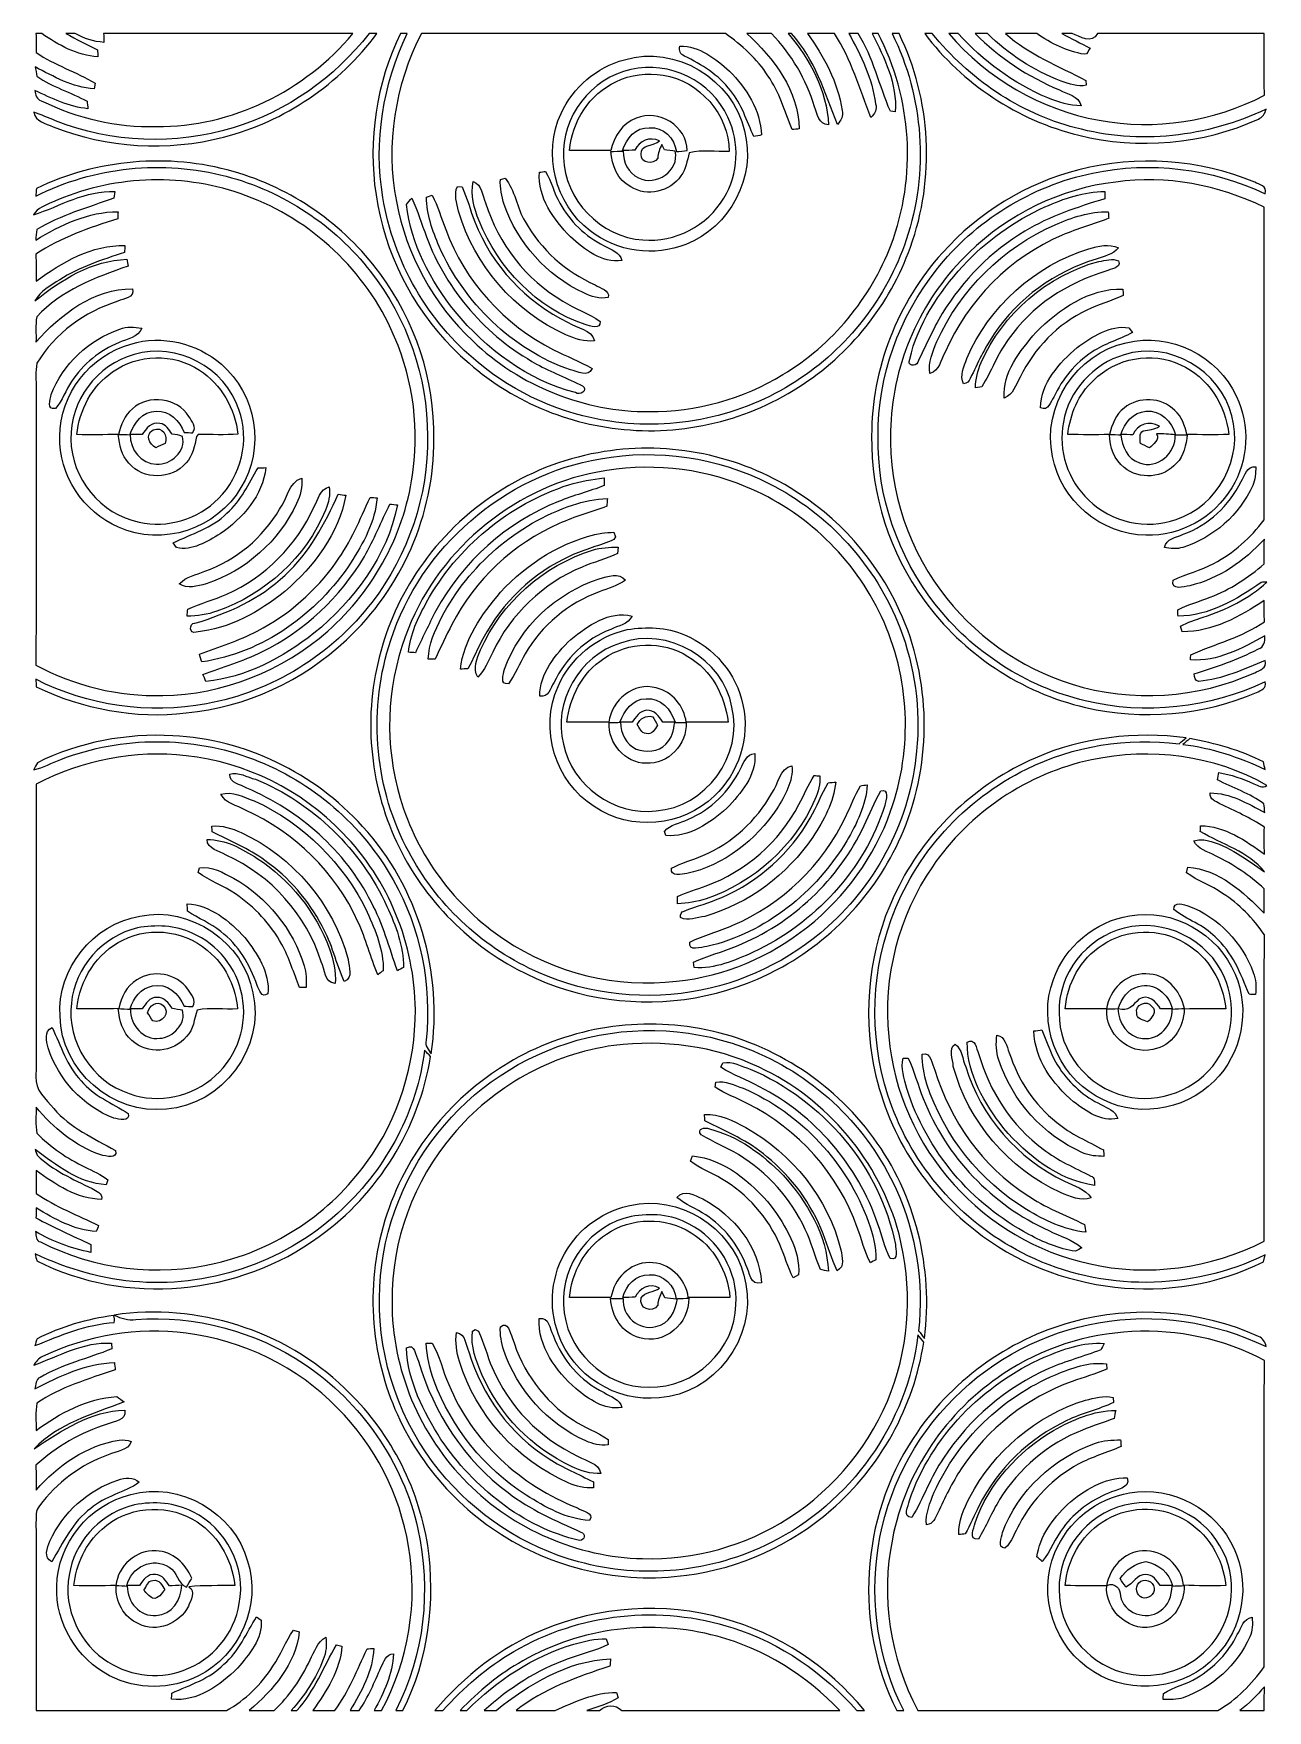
# Model space of a CAD drawing. Header units: centimetres. Extents: x -6.5 to 6.5, y -8.8 to 8.8.
import ezdxf

# ---------------------------------------------------------------- set-up
doc = ezdxf.new("R2010")
doc.units = ezdxf.units.CM
doc.header["$MEASUREMENT"] = 0
doc.layers.add('Camada 1', color=7, linetype='Continuous')

msp = doc.modelspace()

# ---------------------------------------------------------------- linework, layer by layer
at = {"layer": 'Camada 1'}
for points, knots in [([(-2.98238, 8.81944), (-2.98238, 8.81944), (-2.89913, 8.81944), (-2.89913, 8.81944), (-2.89913, 8.81944), (-3.29388, 8.28851), (-3.86961, 7.89374), (-4.51167, 7.73041), (-4.51167, 7.73041), (-5.10117, 7.57695), (-5.73829, 7.61541), (-6.30485, 7.83872), (-6.30485, 7.83872), (-6.38422, 7.87223), (-6.48794, 7.89164), (-6.50699, 7.99182), (-6.50699, 7.99182), (-6.43008, 7.96501), (-6.35565, 7.93291), (-6.28015, 7.90257), (-6.28015, 7.90257), (-5.68959, 7.66692), (-5.01896, 7.64151), (-4.41184, 7.82884), (-4.41184, 7.82884), (-3.84562, 7.99747), (-3.34539, 8.35589), (-2.98238, 8.81944)], [0, 0, 0, 0, 0.125, 0.125, 0.125, 0.125, 0.25, 0.25, 0.25, 0.25, 0.375, 0.375, 0.375, 0.375, 0.5, 0.5, 0.5, 0.5, 0.625, 0.625, 0.625, 0.625, 0.75, 0.75, 0.75, 0.75, 1, 1, 1, 1]), ([(-6.48475, 8.81944), (-6.48475, 8.81944), (-6.42443, 8.81944), (-6.42443, 8.81944), (-6.42443, 8.81944), (-6.2484, 8.69844), (-6.0533, 8.58625), (-5.83459, 8.57603), (-5.83459, 8.57603), (-5.8353, 8.59401), (-5.83706, 8.63035), (-5.83776, 8.64869), (-5.83776, 8.64869), (-5.95066, 8.70196), (-6.06107, 8.75982), (-6.17044, 8.81944), (-6.17044, 8.81944), (-6.17044, 8.81944), (-6.07413, 8.81944), (-6.07413, 8.81944), (-6.07413, 8.81944), (-5.98134, 8.76652), (-5.87833, 8.73442), (-5.77179, 8.7263), (-5.77179, 8.7263), (-5.77215, 8.74959), (-5.7732, 8.79616), (-5.77356, 8.81944), (-5.77356, 8.81944), (-5.77356, 8.81944), (-3.15207, 8.81944), (-3.15207, 8.81944), (-3.15207, 8.81944), (-3.65583, 8.21513), (-4.42806, 7.83378), (-5.21864, 7.84048), (-5.21864, 7.84048), (-5.63633, 7.83166), (-6.05508, 7.92726), (-6.42902, 8.11247), (-6.42902, 8.11247), (-6.48017, 8.12588), (-6.48757, 8.17633), (-6.49781, 8.22007), (-6.49781, 8.22007), (-6.31859, 8.13787), (-6.13867, 8.04615), (-5.93865, 8.02887), (-5.93865, 8.02887), (-5.94113, 8.04862), (-5.94535, 8.08778), (-5.94783, 8.10754), (-5.94783, 8.10754), (-6.11964, 8.20243), (-6.31367, 8.25605), (-6.47452, 8.37035), (-6.47452, 8.37035), (-6.47912, 8.39505), (-6.48864, 8.44444), (-6.49357, 8.46913), (-6.49357, 8.46913), (-6.29813, 8.36717), (-6.09988, 8.25111), (-5.8748, 8.23665), (-5.8748, 8.23665), (-5.8748, 8.23665), (-5.86176, 8.29627), (-5.86176, 8.29627), (-5.86176, 8.29627), (-6.06248, 8.41551), (-6.28755, 8.48854), (-6.48263, 8.61871), (-6.48263, 8.61871), (-6.4837, 8.68574), (-6.48404, 8.75242), (-6.48475, 8.81944)], [0, 0, 0, 0, 0.05, 0.05, 0.05, 0.05, 0.1, 0.1, 0.1, 0.1, 0.15, 0.15, 0.15, 0.15, 0.2, 0.2, 0.2, 0.2, 0.25, 0.25, 0.25, 0.25, 0.3, 0.3, 0.3, 0.3, 0.35, 0.35, 0.35, 0.35, 0.4, 0.4, 0.4, 0.4, 0.45, 0.45, 0.45, 0.45, 0.5, 0.5, 0.5, 0.5, 0.55, 0.55, 0.55, 0.55, 0.6, 0.6, 0.6, 0.6, 0.65, 0.65, 0.65, 0.65, 0.7, 0.7, 0.7, 0.7, 0.75, 0.75, 0.75, 0.75, 0.8, 0.8, 0.8, 0.8, 0.85, 0.85, 0.85, 0.85, 0.9, 0.9, 0.9, 0.9, 1, 1, 1, 1]), ([(-2.65148, 8.81944), (-2.65148, 8.81944), (-2.61408, 8.81944), (-2.61408, 8.81944), (-2.61408, 8.81944), (-2.61408, 8.81944), (-2.58022, 8.81909), (-2.58022, 8.81909), (-2.58022, 8.81909), (-2.8381, 8.2878), (-2.93582, 7.6782), (-2.83669, 7.09507), (-2.83669, 7.09507), (-2.72944, 6.41984), (-2.36536, 5.7912), (-1.8369, 5.35869), (-1.8369, 5.35869), (-1.44285, 5.03202), (-0.95885, 4.81541), (-0.45225, 4.74098), (-0.45225, 4.74098), (0.22224, 4.6369), (0.93239, 4.78895), (1.50495, 5.16042), (1.50495, 5.16042), (2.04611, 5.5065), (2.46345, 6.04131), (2.66593, 6.65091), (2.66593, 6.65091), (2.90512, 7.35576), (2.84973, 8.15374), (2.51707, 8.81944), (2.51707, 8.81944), (2.51707, 8.81944), (2.59009, 8.81944), (2.59009, 8.81944), (2.59009, 8.81944), (2.93088, 8.12694), (2.97144, 7.29614), (2.70968, 6.57119), (2.70968, 6.57119), (2.49449, 5.96793), (2.07327, 5.44125), (1.53246, 5.09834), (1.53246, 5.09834), (0.95778, 4.72897), (0.2487, 4.57234), (-0.42791, 4.67006), (-0.42791, 4.67006), (-1.06045, 4.75333), (-1.66051, 5.05741), (-2.10502, 5.51461), (-2.10502, 5.51461), (-2.53576, 5.94676), (-2.82081, 6.52003), (-2.90936, 7.12328), (-2.90936, 7.12328), (-2.9972, 7.69725), (-2.90583, 8.29768), (-2.65148, 8.81944)], [0, 0, 0, 0, 0.0625, 0.0625, 0.0625, 0.0625, 0.125, 0.125, 0.125, 0.125, 0.1875, 0.1875, 0.1875, 0.1875, 0.25, 0.25, 0.25, 0.25, 0.3125, 0.3125, 0.3125, 0.3125, 0.375, 0.375, 0.375, 0.375, 0.4375, 0.4375, 0.4375, 0.4375, 0.5, 0.5, 0.5, 0.5, 0.5625, 0.5625, 0.5625, 0.5625, 0.625, 0.625, 0.625, 0.625, 0.6875, 0.6875, 0.6875, 0.6875, 0.75, 0.75, 0.75, 0.75, 0.8125, 0.8125, 0.8125, 0.8125, 0.875, 0.875, 0.875, 0.875, 1, 1, 1, 1]), ([(-2.43275, 8.81944), (-2.43275, 8.81944), (0.76694, 8.81944), (0.76694, 8.81944), (0.76694, 8.81944), (0.93768, 8.69632), (1.09855, 8.5538), (1.21214, 8.37458), (1.21214, 8.37458), (1.33278, 8.20384), (1.38818, 8.00029), (1.4679, 7.80979), (1.4679, 7.80979), (1.48624, 7.8112), (1.52293, 7.81473), (1.54094, 7.81614), (1.54094, 7.81614), (1.53563, 8.21654), (1.27458, 8.56226), (0.98812, 8.81944), (0.98812, 8.81944), (0.98812, 8.81944), (1.24989, 8.81944), (1.24989, 8.81944), (1.24989, 8.81944), (1.45908, 8.60283), (1.61395, 8.33684), (1.70249, 8.04932), (1.70249, 8.04932), (1.7346, 7.97313), (1.74096, 7.86058), (1.84784, 7.85953), (1.84784, 7.85953), (1.83479, 8.21936), (1.65028, 8.54886), (1.42451, 8.81944), (1.42451, 8.81944), (1.42451, 8.81944), (1.45944, 8.81944), (1.45944, 8.81944), (1.45944, 8.81944), (1.70532, 8.54922), (1.81115, 8.19644), (1.94239, 7.86411), (1.94239, 7.86411), (1.97908, 7.90504), (2.00942, 7.95301), (1.99178, 8.01017), (1.99178, 8.01017), (1.95014, 8.30756), (1.79846, 8.57743), (1.62772, 8.81944), (1.62772, 8.81944), (1.62772, 8.81944), (1.91169, 8.81944), (1.91169, 8.81944), (1.91169, 8.81944), (2.08845, 8.5478), (2.17557, 8.23559), (2.29305, 7.9375), (2.29305, 7.9375), (2.3382, 7.97313), (2.36078, 8.02428), (2.34385, 8.08108), (2.34385, 8.08108), (2.30823, 8.34495), (2.19287, 8.59084), (2.06092, 8.81944), (2.06092, 8.81944), (2.06092, 8.81944), (2.16005, 8.81944), (2.16005, 8.81944), (2.16005, 8.81944), (2.32021, 8.56755), (2.38195, 8.27193), (2.49907, 8.00206), (2.49907, 8.00206), (2.49907, 8.00206), (2.55057, 7.9957), (2.55057, 7.9957), (2.55057, 7.9957), (2.57386, 8.28709), (2.43521, 8.56438), (2.30857, 8.81944), (2.30857, 8.81944), (2.30857, 8.81944), (2.37172, 8.81944), (2.37172, 8.81944), (2.37172, 8.81944), (2.72625, 8.1414), (2.77883, 7.31307), (2.50647, 6.59765), (2.50647, 6.59765), (2.2941, 6.03215), (1.88595, 5.54355), (1.36877, 5.23205), (1.36877, 5.23205), (0.94826, 4.97699), (0.45685, 4.83763), (-0.03527, 4.84328), (-0.03527, 4.84328), (-0.71966, 4.83729), (-1.39912, 5.11315), (-1.89301, 5.58553), (-1.89301, 5.58553), (-2.30611, 5.97393), (-2.5915, 6.49534), (-2.69558, 7.05272), (-2.69558, 7.05272), (-2.81094, 7.64998), (-2.70968, 8.27933), (-2.43275, 8.81944)], [0, 0, 0, 0, 0.03448276, 0.03448276, 0.03448276, 0.03448276, 0.06896552, 0.06896552, 0.06896552, 0.06896552, 0.10344828, 0.10344828, 0.10344828, 0.10344828, 0.13793103, 0.13793103, 0.13793103, 0.13793103, 0.17241379, 0.17241379, 0.17241379, 0.17241379, 0.20689655, 0.20689655, 0.20689655, 0.20689655, 0.24137931, 0.24137931, 0.24137931, 0.24137931, 0.27586207, 0.27586207, 0.27586207, 0.27586207, 0.31034483, 0.31034483, 0.31034483, 0.31034483, 0.34482759, 0.34482759, 0.34482759, 0.34482759, 0.37931034, 0.37931034, 0.37931034, 0.37931034, 0.4137931, 0.4137931, 0.4137931, 0.4137931, 0.44827586, 0.44827586, 0.44827586, 0.44827586, 0.48275862, 0.48275862, 0.48275862, 0.48275862, 0.51724138, 0.51724138, 0.51724138, 0.51724138, 0.55172414, 0.55172414, 0.55172414, 0.55172414, 0.5862069, 0.5862069, 0.5862069, 0.5862069, 0.62068966, 0.62068966, 0.62068966, 0.62068966, 0.65517241, 0.65517241, 0.65517241, 0.65517241, 0.68965517, 0.68965517, 0.68965517, 0.68965517, 0.72413793, 0.72413793, 0.72413793, 0.72413793, 0.75862069, 0.75862069, 0.75862069, 0.75862069, 0.79310345, 0.79310345, 0.79310345, 0.79310345, 0.82758621, 0.82758621, 0.82758621, 0.82758621, 0.86206897, 0.86206897, 0.86206897, 0.86206897, 0.89655172, 0.89655172, 0.89655172, 0.89655172, 0.93103448, 0.93103448, 0.93103448, 0.93103448, 1, 1, 1, 1]), ([(2.85996, 8.81944), (2.85996, 8.81944), (2.94004, 8.81944), (2.94004, 8.81944), (2.94004, 8.81944), (3.32493, 8.3446), (3.85163, 7.98089), (4.44641, 7.82813), (4.44641, 7.82813), (5.10962, 7.64611), (5.8314, 7.72865), (6.44983, 8.02463), (6.44983, 8.02463), (6.4389, 7.97525), (6.41244, 7.93997), (6.3701, 7.91915), (6.3701, 7.91915), (5.78309, 7.65245), (5.10575, 7.59566), (4.48027, 7.74946), (4.48027, 7.74946), (3.83857, 7.9068), (3.25649, 8.29168), (2.85996, 8.81944)], [0, 0, 0, 0, 0.14285714, 0.14285714, 0.14285714, 0.14285714, 0.28571429, 0.28571429, 0.28571429, 0.28571429, 0.42857143, 0.42857143, 0.42857143, 0.42857143, 0.57142857, 0.57142857, 0.57142857, 0.57142857, 0.71428571, 0.71428571, 0.71428571, 0.71428571, 1, 1, 1, 1]), ([(3.11396, 8.81944), (3.11396, 8.81944), (3.2131, 8.81944), (3.2131, 8.81944), (3.2131, 8.81944), (3.47451, 8.53158), (3.79377, 8.2931), (4.15325, 8.14246), (4.15325, 8.14246), (4.26578, 8.09589), (4.38467, 8.06238), (4.50673, 8.0592), (4.50673, 8.0592), (4.47852, 8.1668), (4.36033, 8.18161), (4.27672, 8.22677), (4.27672, 8.22677), (3.94616, 8.36365), (3.64348, 8.56509), (3.3916, 8.81944), (3.3916, 8.81944), (3.3916, 8.81944), (3.51895, 8.81944), (3.51895, 8.81944), (3.51895, 8.81944), (3.74085, 8.60354), (4.00578, 8.42962), (4.29541, 8.31885), (4.29541, 8.31885), (4.38009, 8.29239), (4.46933, 8.25464), (4.5593, 8.27617), (4.5593, 8.27617), (4.5593, 8.27617), (4.55612, 8.32626), (4.55612, 8.32626), (4.55612, 8.32626), (4.2672, 8.47654), (3.95605, 8.59613), (3.71122, 8.81944), (3.71122, 8.81944), (3.71122, 8.81944), (4.03789, 8.81944), (4.03789, 8.81944), (4.03789, 8.81944), (4.18889, 8.71714), (4.35575, 8.62894), (4.53848, 8.60178), (4.53848, 8.60178), (4.57588, 8.59401), (4.5787, 8.64763), (4.60092, 8.66493), (4.60092, 8.66493), (4.50037, 8.71466), (4.40195, 8.76793), (4.30283, 8.81944), (4.30283, 8.81944), (4.30283, 8.81944), (4.40937, 8.81944), (4.40937, 8.81944), (4.40937, 8.81944), (4.49262, 8.7898), (4.61785, 8.70231), (4.67676, 8.81944), (4.67676, 8.81944), (4.67676, 8.81944), (6.42972, 8.81944), (6.42972, 8.81944), (6.42972, 8.81944), (6.43149, 8.60283), (6.42902, 8.38623), (6.4322, 8.16963), (6.4322, 8.16963), (5.90196, 7.89481), (5.28109, 7.79638), (4.6937, 7.90751), (4.6937, 7.90751), (4.08199, 8.01616), (3.5172, 8.34848), (3.11396, 8.81944)], [0, 0, 0, 0, 0.04761905, 0.04761905, 0.04761905, 0.04761905, 0.0952381, 0.0952381, 0.0952381, 0.0952381, 0.14285714, 0.14285714, 0.14285714, 0.14285714, 0.19047619, 0.19047619, 0.19047619, 0.19047619, 0.23809524, 0.23809524, 0.23809524, 0.23809524, 0.28571429, 0.28571429, 0.28571429, 0.28571429, 0.33333333, 0.33333333, 0.33333333, 0.33333333, 0.38095238, 0.38095238, 0.38095238, 0.38095238, 0.42857143, 0.42857143, 0.42857143, 0.42857143, 0.47619048, 0.47619048, 0.47619048, 0.47619048, 0.52380952, 0.52380952, 0.52380952, 0.52380952, 0.57142857, 0.57142857, 0.57142857, 0.57142857, 0.61904762, 0.61904762, 0.61904762, 0.61904762, 0.66666667, 0.66666667, 0.66666667, 0.66666667, 0.71428571, 0.71428571, 0.71428571, 0.71428571, 0.76190476, 0.76190476, 0.76190476, 0.76190476, 0.80952381, 0.80952381, 0.80952381, 0.80952381, 0.85714286, 0.85714286, 0.85714286, 0.85714286, 0.9047619, 0.9047619, 0.9047619, 0.9047619, 1, 1, 1, 1]), ([(-0.29703, 8.54427), (-0.29703, 8.54427), (-0.29703, 8.54427), (-0.29703, 8.54427), (-0.29703, 8.54427), (-0.58844, 8.46701), (-0.83889, 8.25358), (-0.96307, 7.97912), (-0.96307, 7.97912), (-1.16099, 7.56214), (-1.02799, 7.02203), (-0.65829, 6.74511), (-0.65829, 6.74511), (-0.37923, 6.52285), (0.01869, 6.46923), (0.3489, 6.60118), (0.3489, 6.60118), (0.81033, 6.77721), (1.09536, 7.3159), (0.96485, 7.79497), (0.96485, 7.79497), (0.84596, 8.33684), (0.23741, 8.7062), (-0.29703, 8.54427)], [0, 0, 0, 0, 0.14285714, 0.14285714, 0.14285714, 0.14285714, 0.28571429, 0.28571429, 0.28571429, 0.28571429, 0.42857143, 0.42857143, 0.42857143, 0.42857143, 0.57142857, 0.57142857, 0.57142857, 0.57142857, 0.71428571, 0.71428571, 0.71428571, 0.71428571, 1, 1, 1, 1]), ([(0.28645, 8.68538), (0.28645, 8.68538), (0.28645, 8.68538), (0.28645, 8.68538), (0.28645, 8.68538), (0.2734, 8.63564), (0.28928, 8.60143), (0.33338, 8.58308), (0.33338, 8.58308), (0.51469, 8.49206), (0.69427, 8.38517), (0.81738, 8.21936), (0.81738, 8.21936), (0.93768, 8.07931), (0.98672, 7.89869), (1.06469, 7.7357), (1.06469, 7.7357), (1.08444, 7.73959), (1.12323, 7.74805), (1.14265, 7.75229), (1.14265, 7.75229), (1.13524, 8.01229), (0.98531, 8.24582), (0.80715, 8.42504), (0.80715, 8.42504), (0.66145, 8.55238), (0.48965, 8.69244), (0.28645, 8.68538)], [0, 0, 0, 0, 0.125, 0.125, 0.125, 0.125, 0.25, 0.25, 0.25, 0.25, 0.375, 0.375, 0.375, 0.375, 0.5, 0.5, 0.5, 0.5, 0.625, 0.625, 0.625, 0.625, 0.75, 0.75, 0.75, 0.75, 1, 1, 1, 1]), ([(-0.22895, 8.44126), (0.17463, 8.53686), (0.61911, 8.31779), (0.79021, 7.94103), (0.79021, 7.94103), (0.91792, 7.67396), (0.90311, 7.3413), (0.74789, 7.08871), (0.74789, 7.08871), (0.57643, 6.79732), (0.23388, 6.6167), (-0.10371, 6.6488), (-0.10371, 6.6488), (-0.5468, 6.67597), (-0.92779, 7.07107), (-0.93732, 7.51487), (-0.93732, 7.51487), (-0.96485, 7.94173), (-0.64557, 8.35236), (-0.22895, 8.44126)], [0, 0, 0, 0, 0.16666667, 0.16666667, 0.16666667, 0.16666667, 0.33333333, 0.33333333, 0.33333333, 0.33333333, 0.5, 0.5, 0.5, 0.5, 0.66666667, 0.66666667, 0.66666667, 0.66666667, 1, 1, 1, 1]), ([(-0.387, 8.31249), (-0.387, 8.31249), (-0.387, 8.31249), (-0.387, 8.31249), (-0.387, 8.31249), (-0.66462, 8.18197), (-0.84912, 7.89374), (-0.87524, 7.59037), (-0.87524, 7.59037), (-0.72989, 7.58825), (-0.58454, 7.59001), (-0.43956, 7.58789), (-0.43956, 7.58789), (-0.40852, 7.73394), (-0.32173, 7.87822), (-0.17392, 7.92868), (-0.17392, 7.92868), (0.05749, 8.03345), (0.36688, 7.84224), (0.36089, 7.58754), (0.36089, 7.58754), (0.33301, 7.58506), (0.27693, 7.57977), (0.2487, 7.57731), (0.2487, 7.57731), (0.23071, 7.71489), (0.10971, 7.84189), (-0.03562, 7.82778), (-0.03562, 7.82778), (-0.17709, 7.83872), (-0.28046, 7.71418), (-0.31608, 7.59001), (-0.31608, 7.59001), (-0.28363, 7.59037), (-0.21872, 7.59107), (-0.18625, 7.59178), (-0.18625, 7.59178), (-0.14005, 7.6916), (-0.03315, 7.741), (0.07267, 7.68914), (0.07267, 7.68914), (0.01305, 7.63588), (-0.13088, 7.65632), (-0.12135, 7.55015), (-0.12135, 7.55015), (-0.12488, 7.45243), (0.00706, 7.43408), (0.05467, 7.50851), (0.05467, 7.50851), (0.05291, 7.56072), (0.07479, 7.6073), (0.0956, 7.65315), (0.0956, 7.65315), (0.0956, 7.65315), (0.12488, 7.59566), (0.12488, 7.59566), (0.12488, 7.59566), (0.15275, 7.59213), (0.20813, 7.58542), (0.236, 7.58189), (0.236, 7.58189), (0.2868, 7.37693), (0.03033, 7.20548), (-0.14781, 7.3025), (-0.14781, 7.3025), (-0.25681, 7.34871), (-0.31291, 7.46724), (-0.30902, 7.58155), (-0.30902, 7.58155), (-0.3422, 7.58119), (-0.40852, 7.58013), (-0.44167, 7.57977), (-0.44167, 7.57977), (-0.42757, 7.43374), (-0.37007, 7.27709), (-0.23142, 7.20653), (-0.23142, 7.20653), (-0.05927, 7.09894), (0.18379, 7.15539), (0.29669, 7.32225), (0.29669, 7.32225), (0.35348, 7.39104), (0.35947, 7.48205), (0.38452, 7.56391), (0.38452, 7.56391), (0.51929, 7.60236), (0.66569, 7.57237), (0.80503, 7.58013), (0.80503, 7.58013), (0.80151, 7.96643), (0.49072, 8.32061), (0.11112, 8.3827), (0.11112, 8.3827), (-0.05679, 8.40669), (-0.23459, 8.39222), (-0.387, 8.31249)], [0, 0, 0, 0, 0.04, 0.04, 0.04, 0.04, 0.08, 0.08, 0.08, 0.08, 0.12, 0.12, 0.12, 0.12, 0.16, 0.16, 0.16, 0.16, 0.2, 0.2, 0.2, 0.2, 0.24, 0.24, 0.24, 0.24, 0.28, 0.28, 0.28, 0.28, 0.32, 0.32, 0.32, 0.32, 0.36, 0.36, 0.36, 0.36, 0.4, 0.4, 0.4, 0.4, 0.44, 0.44, 0.44, 0.44, 0.48, 0.48, 0.48, 0.48, 0.52, 0.52, 0.52, 0.52, 0.56, 0.56, 0.56, 0.56, 0.6, 0.6, 0.6, 0.6, 0.64, 0.64, 0.64, 0.64, 0.68, 0.68, 0.68, 0.68, 0.72, 0.72, 0.72, 0.72, 0.76, 0.76, 0.76, 0.76, 0.8, 0.8, 0.8, 0.8, 0.84, 0.84, 0.84, 0.84, 0.88, 0.88, 0.88, 0.88, 0.92, 0.92, 0.92, 0.92, 1, 1, 1, 1]), ([(-6.48088, 7.18925), (-5.842, 7.49687), (-5.09128, 7.56425), (-4.40972, 7.3674), (-4.40972, 7.3674), (-3.7973, 7.1949), (-3.24908, 6.81107), (-2.87055, 6.30025), (-2.87055, 6.30025), (-2.49907, 5.80002), (-2.28988, 5.17735), (-2.30082, 4.55295), (-2.30082, 4.55295), (-2.29517, 3.76237), (-2.64125, 2.98026), (-3.22014, 2.44369), (-3.22014, 2.44369), (-3.67665, 2.01083), (-4.27884, 1.73426), (-4.90502, 1.67252), (-4.90502, 1.67252), (-5.4423, 1.61042), (-5.99439, 1.71414), (-6.48124, 1.94734), (-6.48124, 1.94734), (-6.48299, 1.96708), (-6.48616, 2.00695), (-6.48794, 2.02706), (-6.48794, 2.02706), (-5.93865, 1.748), (-5.29695, 1.65629), (-4.69159, 1.77024), (-4.69159, 1.77024), (-4.00543, 1.89442), (-3.3729, 2.28528), (-2.95063, 2.83986), (-2.95063, 2.83986), (-2.5714, 3.3355), (-2.35584, 3.95922), (-2.36889, 4.5847), (-2.36889, 4.5847), (-2.3629, 5.20734), (-2.58409, 5.82541), (-2.9665, 6.31472), (-2.9665, 6.31472), (-3.34398, 6.80366), (-3.88691, 7.16138), (-4.48415, 7.31838), (-4.48415, 7.31838), (-5.14772, 7.4937), (-5.87516, 7.42102), (-6.48723, 7.10776), (-6.48723, 7.10776), (-6.48545, 7.12823), (-6.48229, 7.16915), (-6.48088, 7.18925)], [0, 0, 0, 0, 0.06666667, 0.06666667, 0.06666667, 0.06666667, 0.13333333, 0.13333333, 0.13333333, 0.13333333, 0.2, 0.2, 0.2, 0.2, 0.26666667, 0.26666667, 0.26666667, 0.26666667, 0.33333333, 0.33333333, 0.33333333, 0.33333333, 0.4, 0.4, 0.4, 0.4, 0.46666667, 0.46666667, 0.46666667, 0.46666667, 0.53333333, 0.53333333, 0.53333333, 0.53333333, 0.6, 0.6, 0.6, 0.6, 0.66666667, 0.66666667, 0.66666667, 0.66666667, 0.73333333, 0.73333333, 0.73333333, 0.73333333, 0.8, 0.8, 0.8, 0.8, 0.86666667, 0.86666667, 0.86666667, 0.86666667, 1, 1, 1, 1]), ([(4.48203, 7.38645), (5.09057, 7.5452), (5.74957, 7.49757), (6.3306, 7.25664), (6.3306, 7.25664), (6.38033, 7.23018), (6.46112, 7.21642), (6.44102, 7.13458), (6.44102, 7.13458), (5.88044, 7.40021), (5.2338, 7.4803), (4.62633, 7.35117), (4.62633, 7.35117), (3.9811, 7.21818), (3.38771, 6.84954), (2.98097, 6.3313), (2.98097, 6.3313), (2.59115, 5.83917), (2.36466, 5.21475), (2.37067, 4.5854), (2.37067, 4.5854), (2.35691, 3.95181), (2.57844, 3.31998), (2.96721, 2.82151), (2.96721, 2.82151), (3.35808, 2.31527), (3.92606, 1.94909), (4.548, 1.80057), (4.548, 1.80057), (5.17806, 1.64711), (5.85681, 1.72332), (6.44172, 2.0013), (6.44172, 2.0013), (6.46112, 1.92933), (6.39444, 1.91065), (6.34965, 1.88736), (6.34965, 1.88736), (5.7859, 1.64677), (5.14597, 1.59137), (4.54942, 1.73143), (4.54942, 1.73143), (3.87208, 1.88595), (3.26107, 2.29799), (2.85433, 2.85962), (2.85433, 2.85962), (2.49237, 3.35633), (2.29234, 3.9705), (2.30222, 4.58611), (2.30222, 4.58611), (2.29941, 5.29166), (2.57386, 5.99122), (3.04694, 6.51333), (3.04694, 6.51333), (3.42582, 6.93666), (3.931, 7.24641), (4.48203, 7.38645)], [0, 0, 0, 0, 0.06666667, 0.06666667, 0.06666667, 0.06666667, 0.13333333, 0.13333333, 0.13333333, 0.13333333, 0.2, 0.2, 0.2, 0.2, 0.26666667, 0.26666667, 0.26666667, 0.26666667, 0.33333333, 0.33333333, 0.33333333, 0.33333333, 0.4, 0.4, 0.4, 0.4, 0.46666667, 0.46666667, 0.46666667, 0.46666667, 0.53333333, 0.53333333, 0.53333333, 0.53333333, 0.6, 0.6, 0.6, 0.6, 0.66666667, 0.66666667, 0.66666667, 0.66666667, 0.73333333, 0.73333333, 0.73333333, 0.73333333, 0.8, 0.8, 0.8, 0.8, 0.86666667, 0.86666667, 0.86666667, 0.86666667, 1, 1, 1, 1]), ([(-6.31225, 7.04639), (-5.69665, 7.32155), (-4.97733, 7.35717), (-4.33951, 7.13634), (-4.33951, 7.13634), (-3.6463, 6.90421), (-3.06069, 6.37611), (-2.75201, 5.71394), (-2.75201, 5.71394), (-2.53894, 5.25604), (-2.45109, 4.73638), (-2.51882, 4.23474), (-2.51882, 4.23474), (-2.59396, 3.58245), (-2.92452, 2.96615), (-3.4177, 2.53434), (-3.4177, 2.53434), (-3.89113, 2.11137), (-4.51838, 1.8676), (-5.15267, 1.85525), (-5.15267, 1.85525), (-5.61481, 1.84538), (-6.07976, 1.95615), (-6.48616, 2.17664), (-6.48616, 2.17664), (-6.48088, 3.14466), (-6.48545, 4.11302), (-6.48404, 5.08105), (-6.48404, 5.08105), (-6.48053, 5.17102), (-6.49464, 5.26345), (-6.47522, 5.35164), (-6.47522, 5.35164), (-6.28614, 5.66561), (-5.97252, 5.8935), (-5.62504, 6.00321), (-5.62504, 6.00321), (-5.56224, 6.03425), (-5.44617, 6.03566), (-5.46981, 6.1348), (-5.46981, 6.1348), (-5.87621, 6.13692), (-6.22899, 5.86598), (-6.48475, 5.57213), (-6.48475, 5.57213), (-6.48229, 5.66137), (-6.49286, 5.75274), (-6.47629, 5.84093), (-6.47629, 5.84093), (-6.22053, 6.11752), (-5.8621, 6.25193), (-5.51532, 6.37292), (-5.51532, 6.37292), (-5.51885, 6.39092), (-5.52591, 6.42691), (-5.52944, 6.44489), (-5.52944, 6.44489), (-5.89492, 6.43395), (-6.22087, 6.23076), (-6.49639, 6.00638), (-6.49639, 6.00638), (-6.44207, 6.11222), (-6.33024, 6.16691), (-6.23569, 6.2304), (-6.23569, 6.2304), (-6.02721, 6.36551), (-5.78838, 6.43854), (-5.55519, 6.51686), (-5.55519, 6.51686), (-5.55378, 6.5352), (-5.55059, 6.57189), (-5.54918, 6.58988), (-5.54918, 6.58988), (-5.89597, 6.59799), (-6.21205, 6.41244), (-6.4837, 6.21454), (-6.4837, 6.21454), (-6.48404, 6.30943), (-6.48404, 6.40396), (-6.48545, 6.49851), (-6.48545, 6.49851), (-6.22335, 6.67349), (-5.92349, 6.7765), (-5.62539, 6.87069), (-5.62539, 6.87069), (-5.62468, 6.88903), (-5.62327, 6.92608), (-5.62222, 6.94477), (-5.62222, 6.94477), (-5.93478, 6.94655), (-6.22582, 6.80544), (-6.48757, 6.64774), (-6.48757, 6.64774), (-6.48687, 6.68479), (-6.48299, 6.72182), (-6.47593, 6.75781), (-6.47593, 6.75781), (-6.22547, 6.91232), (-5.93831, 6.98675), (-5.66525, 7.08871), (-5.66525, 7.08871), (-5.66525, 7.08871), (-5.65572, 7.1568), (-5.65572, 7.1568), (-5.65572, 7.1568), (-5.96299, 7.17267), (-6.22969, 7.00334), (-6.5105, 6.91268), (-6.5105, 6.91268), (-6.46994, 6.98782), (-6.38352, 7.01111), (-6.31225, 7.04639)], [0, 0, 0, 0, 0.03448276, 0.03448276, 0.03448276, 0.03448276, 0.06896552, 0.06896552, 0.06896552, 0.06896552, 0.10344828, 0.10344828, 0.10344828, 0.10344828, 0.13793103, 0.13793103, 0.13793103, 0.13793103, 0.17241379, 0.17241379, 0.17241379, 0.17241379, 0.20689655, 0.20689655, 0.20689655, 0.20689655, 0.24137931, 0.24137931, 0.24137931, 0.24137931, 0.27586207, 0.27586207, 0.27586207, 0.27586207, 0.31034483, 0.31034483, 0.31034483, 0.31034483, 0.34482759, 0.34482759, 0.34482759, 0.34482759, 0.37931034, 0.37931034, 0.37931034, 0.37931034, 0.4137931, 0.4137931, 0.4137931, 0.4137931, 0.44827586, 0.44827586, 0.44827586, 0.44827586, 0.48275862, 0.48275862, 0.48275862, 0.48275862, 0.51724138, 0.51724138, 0.51724138, 0.51724138, 0.55172414, 0.55172414, 0.55172414, 0.55172414, 0.5862069, 0.5862069, 0.5862069, 0.5862069, 0.62068966, 0.62068966, 0.62068966, 0.62068966, 0.65517241, 0.65517241, 0.65517241, 0.65517241, 0.68965517, 0.68965517, 0.68965517, 0.68965517, 0.72413793, 0.72413793, 0.72413793, 0.72413793, 0.75862069, 0.75862069, 0.75862069, 0.75862069, 0.79310345, 0.79310345, 0.79310345, 0.79310345, 0.82758621, 0.82758621, 0.82758621, 0.82758621, 0.86206897, 0.86206897, 0.86206897, 0.86206897, 0.89655172, 0.89655172, 0.89655172, 0.89655172, 0.93103448, 0.93103448, 0.93103448, 0.93103448, 1, 1, 1, 1]), ([(-1.88806, 7.26157), (-1.88806, 7.26157), (-1.88806, 7.26157), (-1.88806, 7.26157), (-1.88806, 7.26157), (-1.91876, 7.12082), (-1.87713, 6.979), (-1.82527, 6.84917), (-1.82527, 6.84917), (-1.62772, 6.35316), (-1.2192, 5.92983), (-0.70943, 5.75734), (-0.70943, 5.75734), (-0.66216, 5.74674), (-0.54222, 5.6963), (-0.55316, 5.79191), (-0.55316, 5.79191), (-0.67451, 5.87798), (-0.81808, 5.92525), (-0.94333, 6.00428), (-0.94333, 6.00428), (-1.33173, 6.23076), (-1.62382, 6.60929), (-1.75648, 7.03791), (-1.75648, 7.03791), (-1.79317, 7.11482), (-1.79317, 7.22877), (-1.88806, 7.26157)], [0, 0, 0, 0, 0.125, 0.125, 0.125, 0.125, 0.25, 0.25, 0.25, 0.25, 0.375, 0.375, 0.375, 0.375, 0.5, 0.5, 0.5, 0.5, 0.625, 0.625, 0.625, 0.625, 0.75, 0.75, 0.75, 0.75, 1, 1, 1, 1]), ([(-1.60197, 7.28486), (-1.60197, 7.28486), (-1.60197, 7.28486), (-1.60197, 7.28486), (-1.60197, 7.28486), (-1.60513, 7.19561), (-1.59066, 7.10671), (-1.56138, 7.02239), (-1.56138, 7.02239), (-1.42134, 6.6174), (-1.11407, 6.27274), (-0.72565, 6.0907), (-0.72565, 6.0907), (-0.64557, 6.0533), (-0.55633, 6.02509), (-0.46708, 6.04237), (-0.46708, 6.04237), (-0.45049, 6.12493), (-0.55421, 6.13798), (-0.60537, 6.17502), (-0.60537, 6.17502), (-0.91298, 6.3126), (-1.17897, 6.54649), (-1.3402, 6.84388), (-1.3402, 6.84388), (-1.43369, 6.98394), (-1.44356, 7.17585), (-1.55292, 7.29791), (-1.55292, 7.29791), (-1.55292, 7.29791), (-1.60197, 7.28486), (-1.60197, 7.28486)], [0, 0, 0, 0, 0.11111111, 0.11111111, 0.11111111, 0.11111111, 0.22222222, 0.22222222, 0.22222222, 0.22222222, 0.33333333, 0.33333333, 0.33333333, 0.33333333, 0.44444444, 0.44444444, 0.44444444, 0.44444444, 0.55555556, 0.55555556, 0.55555556, 0.55555556, 0.66666667, 0.66666667, 0.66666667, 0.66666667, 0.77777778, 0.77777778, 0.77777778, 0.77777778, 1, 1, 1, 1]), ([(-1.19027, 7.36035), (-1.19027, 7.36035), (-1.19027, 7.36035), (-1.19027, 7.36035), (-1.19027, 7.36035), (-1.21214, 7.09719), (-1.04104, 6.86152), (-0.86606, 6.68231), (-0.86606, 6.68231), (-0.7172, 6.55143), (-0.53693, 6.40009), (-0.32419, 6.43254), (-0.32419, 6.43254), (-0.345, 6.5218), (-0.44167, 6.54649), (-0.51082, 6.58777), (-0.51082, 6.58777), (-0.7066, 6.68548), (-0.87171, 6.84283), (-0.97613, 7.03545), (-0.97613, 7.03545), (-1.03716, 7.14162), (-1.06574, 7.26298), (-1.12713, 7.36917), (-1.12713, 7.36917), (-1.14299, 7.36706), (-1.17439, 7.36247), (-1.19027, 7.36035)], [0, 0, 0, 0, 0.125, 0.125, 0.125, 0.125, 0.25, 0.25, 0.25, 0.25, 0.375, 0.375, 0.375, 0.375, 0.5, 0.5, 0.5, 0.5, 0.625, 0.625, 0.625, 0.625, 0.75, 0.75, 0.75, 0.75, 1, 1, 1, 1]), ([(4.86867, 7.25769), (5.40103, 7.33283), (5.95029, 7.22736), (6.43149, 6.99206), (6.43149, 6.99206), (6.42937, 5.89562), (6.43113, 4.79953), (6.43042, 3.70346), (6.43042, 3.70346), (6.28543, 3.5179), (6.11046, 3.35314), (5.89915, 3.24626), (5.89915, 3.24626), (5.76333, 3.17146), (5.61092, 3.13619), (5.47193, 3.06882), (5.47193, 3.06882), (5.44865, 2.95839), (5.58482, 2.99931), (5.64656, 3.01096), (5.64656, 3.01096), (5.95277, 3.08327), (6.22194, 3.27096), (6.43183, 3.50166), (6.43183, 3.50166), (6.43078, 3.41524), (6.43078, 3.3288), (6.43113, 3.24238), (6.43113, 3.24238), (6.26109, 3.09562), (6.0713, 2.96932), (5.86034, 2.8896), (5.86034, 2.8896), (5.74852, 2.84302), (5.62856, 2.81622), (5.52202, 2.75802), (5.52202, 2.75802), (5.52238, 2.74109), (5.52343, 2.70722), (5.52379, 2.69027), (5.52379, 2.69027), (5.84904, 2.69558), (6.14221, 2.86315), (6.39974, 3.04658), (6.39974, 3.04658), (6.41456, 3.04729), (6.44418, 3.04835), (6.459, 3.04906), (6.459, 3.04906), (6.26886, 2.87479), (6.0325, 2.75836), (5.78872, 2.67935), (5.78872, 2.67935), (5.70864, 2.65041), (5.62434, 2.63031), (5.55166, 2.58444), (5.55166, 2.58444), (5.55166, 2.58444), (5.56789, 2.5273), (5.56789, 2.5273), (5.56789, 2.5273), (5.88398, 2.5227), (6.17466, 2.68605), (6.43113, 2.85644), (6.43113, 2.85644), (6.43042, 2.782), (6.43078, 2.70756), (6.4322, 2.63277), (6.4322, 2.63277), (6.19724, 2.46873), (5.91609, 2.39923), (5.65784, 2.28599), (5.65784, 2.28599), (5.65714, 2.27224), (5.65608, 2.24472), (5.65538, 2.23097), (5.65538, 2.23097), (5.93689, 2.21085), (6.19794, 2.35267), (6.43819, 2.48284), (6.43819, 2.48284), (6.4389, 2.42288), (6.42937, 2.36395), (6.36481, 2.34385), (6.36481, 2.34385), (6.15209, 2.23237), (5.92242, 2.15793), (5.69489, 2.0835), (5.69489, 2.0835), (5.6956, 2.04786), (5.69806, 2.00978), (5.74392, 2.00447), (5.74392, 2.00447), (5.98981, 2.02564), (6.21488, 2.13113), (6.4396, 2.22532), (6.4396, 2.22532), (6.4643, 2.13854), (6.38033, 2.12583), (6.33024, 2.09656), (6.33024, 2.09656), (5.73263, 1.82457), (5.0359, 1.7787), (4.40937, 1.97626), (4.40937, 1.97626), (3.85797, 2.14558), (3.3669, 2.49943), (3.02577, 2.96403), (3.02577, 2.96403), (2.64724, 3.47556), (2.45604, 4.12574), (2.50718, 4.76037), (2.50718, 4.76037), (2.54916, 5.42042), (2.84797, 6.05861), (3.32634, 6.5151), (3.32634, 6.5151), (3.7412, 6.9215), (4.29119, 7.18925), (4.86867, 7.25769)], [0, 0, 0, 0, 0.03225806, 0.03225806, 0.03225806, 0.03225806, 0.06451613, 0.06451613, 0.06451613, 0.06451613, 0.09677419, 0.09677419, 0.09677419, 0.09677419, 0.12903226, 0.12903226, 0.12903226, 0.12903226, 0.16129032, 0.16129032, 0.16129032, 0.16129032, 0.19354839, 0.19354839, 0.19354839, 0.19354839, 0.22580645, 0.22580645, 0.22580645, 0.22580645, 0.25806452, 0.25806452, 0.25806452, 0.25806452, 0.29032258, 0.29032258, 0.29032258, 0.29032258, 0.32258065, 0.32258065, 0.32258065, 0.32258065, 0.35483871, 0.35483871, 0.35483871, 0.35483871, 0.38709677, 0.38709677, 0.38709677, 0.38709677, 0.41935484, 0.41935484, 0.41935484, 0.41935484, 0.4516129, 0.4516129, 0.4516129, 0.4516129, 0.48387097, 0.48387097, 0.48387097, 0.48387097, 0.51612903, 0.51612903, 0.51612903, 0.51612903, 0.5483871, 0.5483871, 0.5483871, 0.5483871, 0.58064516, 0.58064516, 0.58064516, 0.58064516, 0.61290323, 0.61290323, 0.61290323, 0.61290323, 0.64516129, 0.64516129, 0.64516129, 0.64516129, 0.67741935, 0.67741935, 0.67741935, 0.67741935, 0.70967742, 0.70967742, 0.70967742, 0.70967742, 0.74193548, 0.74193548, 0.74193548, 0.74193548, 0.77419355, 0.77419355, 0.77419355, 0.77419355, 0.80645161, 0.80645161, 0.80645161, 0.80645161, 0.83870968, 0.83870968, 0.83870968, 0.83870968, 0.87096774, 0.87096774, 0.87096774, 0.87096774, 0.90322581, 0.90322581, 0.90322581, 0.90322581, 0.93548387, 0.93548387, 0.93548387, 0.93548387, 1, 1, 1, 1]), ([(-2.58974, 7.02132), (-2.58974, 7.02132), (-2.58974, 7.02132), (-2.58974, 7.02132), (-2.58974, 7.02132), (-2.54599, 6.60364), (-2.33257, 6.22087), (-2.07751, 5.89455), (-2.07751, 5.89455), (-1.74941, 5.4998), (-1.31514, 5.16995), (-0.81173, 5.04331), (-0.81173, 5.04331), (-0.76482, 5.00839), (-0.67804, 5.06659), (-0.73695, 5.1121), (-0.73695, 5.1121), (-0.89534, 5.1943), (-1.06469, 5.25463), (-1.22025, 5.34317), (-1.22025, 5.34317), (-1.74907, 5.63245), (-2.16853, 6.11575), (-2.37878, 6.6809), (-2.37878, 6.6809), (-2.43063, 6.81637), (-2.46944, 6.95713), (-2.53364, 7.08766), (-2.53364, 7.08766), (-2.54776, 7.07107), (-2.57562, 7.03791), (-2.58974, 7.02132)], [0, 0, 0, 0, 0.11111111, 0.11111111, 0.11111111, 0.11111111, 0.22222222, 0.22222222, 0.22222222, 0.22222222, 0.33333333, 0.33333333, 0.33333333, 0.33333333, 0.44444444, 0.44444444, 0.44444444, 0.44444444, 0.55555556, 0.55555556, 0.55555556, 0.55555556, 0.66666667, 0.66666667, 0.66666667, 0.66666667, 0.77777778, 0.77777778, 0.77777778, 0.77777778, 1, 1, 1, 1]), ([(-2.37737, 7.0986), (-2.37737, 7.0986), (-2.37737, 7.0986), (-2.37737, 7.0986), (-2.37737, 7.0986), (-2.37808, 6.91797), (-2.31527, 6.74404), (-2.24508, 6.57965), (-2.24508, 6.57965), (-1.98225, 5.98769), (-1.4792, 5.49733), (-0.86606, 5.28038), (-0.86606, 5.28038), (-0.79269, 5.26944), (-0.67839, 5.19289), (-0.63782, 5.29695), (-0.63782, 5.29695), (-0.76763, 5.37245), (-0.90874, 5.42571), (-1.04245, 5.49416), (-1.04245, 5.49416), (-1.55999, 5.75451), (-1.97484, 6.21347), (-2.17664, 6.7571), (-2.17664, 6.7571), (-2.22637, 6.87634), (-2.2539, 7.00546), (-2.31985, 7.11763), (-2.31985, 7.11763), (-2.31985, 7.11763), (-2.37737, 7.0986), (-2.37737, 7.0986)], [0, 0, 0, 0, 0.11111111, 0.11111111, 0.11111111, 0.11111111, 0.22222222, 0.22222222, 0.22222222, 0.22222222, 0.33333333, 0.33333333, 0.33333333, 0.33333333, 0.44444444, 0.44444444, 0.44444444, 0.44444444, 0.55555556, 0.55555556, 0.55555556, 0.55555556, 0.66666667, 0.66666667, 0.66666667, 0.66666667, 0.77777778, 0.77777778, 0.77777778, 0.77777778, 1, 1, 1, 1]), ([(-2.04187, 6.95006), (-2.04187, 6.95006), (-2.04187, 6.95006), (-2.04187, 6.95006), (-2.04187, 6.95006), (-1.87713, 6.3814), (-1.45274, 5.89492), (-0.91334, 5.65114), (-0.91334, 5.65114), (-0.81879, 5.60951), (-0.7172, 5.57564), (-0.61207, 5.58729), (-0.61207, 5.58729), (-0.6424, 5.70934), (-0.79657, 5.71782), (-0.88759, 5.78061), (-0.88759, 5.78061), (-1.33278, 5.99369), (-1.69228, 6.37928), (-1.86972, 6.84001), (-1.86972, 6.84001), (-1.91981, 6.96066), (-1.94768, 7.08942), (-2.00518, 7.20689), (-2.00518, 7.20689), (-2.00518, 7.20689), (-2.05422, 7.21042), (-2.05422, 7.21042), (-2.05422, 7.21042), (-2.09125, 7.12823), (-2.05916, 7.03403), (-2.04187, 6.95006)], [0, 0, 0, 0, 0.11111111, 0.11111111, 0.11111111, 0.11111111, 0.22222222, 0.22222222, 0.22222222, 0.22222222, 0.33333333, 0.33333333, 0.33333333, 0.33333333, 0.44444444, 0.44444444, 0.44444444, 0.44444444, 0.55555556, 0.55555556, 0.55555556, 0.55555556, 0.66666667, 0.66666667, 0.66666667, 0.66666667, 0.77777778, 0.77777778, 0.77777778, 0.77777778, 1, 1, 1, 1]), ([(4.12396, 6.99523), (4.12396, 6.99523), (4.12396, 6.99523), (4.12396, 6.99523), (4.12396, 6.99523), (3.79801, 6.84883), (3.50237, 6.63575), (3.26036, 6.37258), (3.26036, 6.37258), (3.00672, 6.09318), (2.78835, 5.76438), (2.70228, 5.39291), (2.70228, 5.39291), (2.66805, 5.32165), (2.76895, 5.30825), (2.78729, 5.36397), (2.78729, 5.36397), (2.87126, 5.53544), (2.94674, 5.71146), (3.04553, 5.8748), (3.04553, 5.8748), (3.25966, 6.22687), (3.55917, 6.5278), (3.91337, 6.73946), (3.91337, 6.73946), (4.1723, 6.89963), (4.46475, 6.99169), (4.75333, 7.08166), (4.75333, 7.08166), (4.75368, 7.10106), (4.75438, 7.13987), (4.75473, 7.15963), (4.75473, 7.15963), (4.53424, 7.1568), (4.32328, 7.08377), (4.12396, 6.99523)], [0, 0, 0, 0, 0.1, 0.1, 0.1, 0.1, 0.2, 0.2, 0.2, 0.2, 0.3, 0.3, 0.3, 0.3, 0.4, 0.4, 0.4, 0.4, 0.5, 0.5, 0.5, 0.5, 0.6, 0.6, 0.6, 0.6, 0.7, 0.7, 0.7, 0.7, 0.8, 0.8, 0.8, 0.8, 1, 1, 1, 1]), ([(4.23121, 6.80755), (4.23121, 6.80755), (4.23121, 6.80755), (4.23121, 6.80755), (4.23121, 6.80755), (3.68511, 6.56802), (3.23144, 6.12315), (2.98696, 5.57883), (2.98696, 5.57883), (2.94604, 5.47263), (2.89524, 5.36117), (2.91394, 5.24474), (2.91394, 5.24474), (3.0159, 5.27049), (3.02789, 5.38868), (3.07481, 5.46629), (3.07481, 5.46629), (3.31257, 6.01203), (3.75742, 6.46677), (4.30742, 6.69854), (4.30742, 6.69854), (4.4658, 6.76875), (4.63585, 6.80931), (4.79531, 6.8767), (4.79531, 6.8767), (4.79424, 6.89327), (4.79212, 6.92643), (4.79107, 6.94265), (4.79107, 6.94265), (4.59563, 6.95184), (4.4076, 6.88374), (4.23121, 6.80755)], [0, 0, 0, 0, 0.11111111, 0.11111111, 0.11111111, 0.11111111, 0.22222222, 0.22222222, 0.22222222, 0.22222222, 0.33333333, 0.33333333, 0.33333333, 0.33333333, 0.44444444, 0.44444444, 0.44444444, 0.44444444, 0.55555556, 0.55555556, 0.55555556, 0.55555556, 0.66666667, 0.66666667, 0.66666667, 0.66666667, 0.77777778, 0.77777778, 0.77777778, 0.77777778, 1, 1, 1, 1]), ([(4.58611, 6.55567), (4.58611, 6.55567), (4.58611, 6.55567), (4.58611, 6.55567), (4.58611, 6.55567), (4.01954, 6.37962), (3.53625, 5.94713), (3.30305, 5.40103), (3.30305, 5.40103), (3.27589, 5.31707), (3.22403, 5.2197), (3.26918, 5.13362), (3.26918, 5.13362), (3.30059, 5.13997), (3.32951, 5.15866), (3.33903, 5.19148), (3.33903, 5.19148), (3.41841, 5.35094), (3.48896, 5.51532), (3.59233, 5.66137), (3.59233, 5.66137), (3.8421, 6.03849), (4.2305, 6.31506), (4.66195, 6.44666), (4.66195, 6.44666), (4.74415, 6.47805), (4.8387, 6.49252), (4.89832, 6.56378), (4.89832, 6.56378), (4.79953, 6.61387), (4.68665, 6.58213), (4.58611, 6.55567)], [0, 0, 0, 0, 0.11111111, 0.11111111, 0.11111111, 0.11111111, 0.22222222, 0.22222222, 0.22222222, 0.22222222, 0.33333333, 0.33333333, 0.33333333, 0.33333333, 0.44444444, 0.44444444, 0.44444444, 0.44444444, 0.55555556, 0.55555556, 0.55555556, 0.55555556, 0.66666667, 0.66666667, 0.66666667, 0.66666667, 0.77777778, 0.77777778, 0.77777778, 0.77777778, 1, 1, 1, 1]), ([(4.69229, 6.42231), (4.69229, 6.42231), (4.69229, 6.42231), (4.69229, 6.42231), (4.69229, 6.42231), (4.1476, 6.27732), (3.68229, 5.87233), (3.45369, 5.35834), (3.45369, 5.35834), (3.41558, 5.27473), (3.39583, 5.18371), (3.39478, 5.09198), (3.39478, 5.09198), (3.39478, 5.09198), (3.45934, 5.10433), (3.45934, 5.10433), (3.45934, 5.10433), (3.56305, 5.26308), (3.62232, 5.44795), (3.73873, 5.59964), (3.73873, 5.59964), (3.98003, 5.95383), (4.35751, 6.19972), (4.76603, 6.31825), (4.76603, 6.31825), (4.81365, 6.34612), (4.92583, 6.34683), (4.89973, 6.42725), (4.89973, 6.42725), (4.83517, 6.46041), (4.75896, 6.43149), (4.69229, 6.42231)], [0, 0, 0, 0, 0.11111111, 0.11111111, 0.11111111, 0.11111111, 0.22222222, 0.22222222, 0.22222222, 0.22222222, 0.33333333, 0.33333333, 0.33333333, 0.33333333, 0.44444444, 0.44444444, 0.44444444, 0.44444444, 0.55555556, 0.55555556, 0.55555556, 0.55555556, 0.66666667, 0.66666667, 0.66666667, 0.66666667, 0.77777778, 0.77777778, 0.77777778, 0.77777778, 1, 1, 1, 1]), ([(4.02943, 5.67548), (4.02943, 5.67548), (4.02943, 5.67548), (4.02943, 5.67548), (4.02943, 5.67548), (3.86537, 5.48181), (3.67736, 5.25426), (3.69534, 4.98581), (3.69534, 4.98581), (3.79341, 5.01826), (3.81669, 5.12655), (3.86396, 5.20593), (3.86396, 5.20593), (4.01072, 5.50969), (4.25979, 5.76403), (4.56423, 5.91043), (4.56423, 5.91043), (4.68736, 5.97181), (4.82247, 6.00463), (4.94595, 6.06565), (4.94595, 6.06565), (4.94558, 6.08224), (4.94524, 6.11575), (4.94488, 6.13233), (4.94488, 6.13233), (4.58893, 6.14257), (4.27143, 5.91679), (4.02943, 5.67548)], [0, 0, 0, 0, 0.125, 0.125, 0.125, 0.125, 0.25, 0.25, 0.25, 0.25, 0.375, 0.375, 0.375, 0.375, 0.5, 0.5, 0.5, 0.5, 0.625, 0.625, 0.625, 0.625, 0.75, 0.75, 0.75, 0.75, 1, 1, 1, 1]), ([(-5.60492, 5.70971), (-5.60492, 5.70971), (-5.60492, 5.70971), (-5.60492, 5.70971), (-5.60492, 5.70971), (-5.92701, 5.59752), (-6.20253, 5.34317), (-6.32495, 5.0232), (-6.32495, 5.0232), (-6.33552, 4.97028), (-6.37399, 4.85739), (-6.28049, 4.87503), (-6.28049, 4.87503), (-6.20818, 4.96005), (-6.17255, 5.06871), (-6.10975, 5.16008), (-6.10975, 5.16008), (-5.9884, 5.34105), (-5.81447, 5.48886), (-5.61057, 5.56894), (-5.61057, 5.56894), (-5.52555, 5.60951), (-5.4116, 5.62044), (-5.37279, 5.72099), (-5.37279, 5.72099), (-5.44971, 5.73369), (-5.53084, 5.74075), (-5.60492, 5.70971)], [0, 0, 0, 0, 0.125, 0.125, 0.125, 0.125, 0.25, 0.25, 0.25, 0.25, 0.375, 0.375, 0.375, 0.375, 0.5, 0.5, 0.5, 0.5, 0.625, 0.625, 0.625, 0.625, 0.75, 0.75, 0.75, 0.75, 1, 1, 1, 1]), ([(-5.48745, 5.55378), (-5.48745, 5.55378), (-5.48745, 5.55378), (-5.48745, 5.55378), (-5.48745, 5.55378), (-5.91149, 5.43806), (-6.23534, 5.02496), (-6.23288, 4.58328), (-6.23288, 4.58328), (-6.24769, 4.17759), (-5.98735, 3.78495), (-5.61622, 3.6262), (-5.61622, 3.6262), (-5.16183, 3.417), (-4.57694, 3.60997), (-4.32964, 4.04283), (-4.32964, 4.04283), (-4.07175, 4.45099), (-4.16736, 5.03061), (-4.53531, 5.34034), (-4.53531, 5.34034), (-4.79142, 5.56331), (-5.16078, 5.65291), (-5.48745, 5.55378)], [0, 0, 0, 0, 0.14285714, 0.14285714, 0.14285714, 0.14285714, 0.28571429, 0.28571429, 0.28571429, 0.28571429, 0.42857143, 0.42857143, 0.42857143, 0.42857143, 0.57142857, 0.57142857, 0.57142857, 0.57142857, 0.71428571, 0.71428571, 0.71428571, 0.71428571, 1, 1, 1, 1]), ([(4.46263, 5.51638), (4.46263, 5.51638), (4.46263, 5.51638), (4.46263, 5.51638), (4.46263, 5.51638), (4.27637, 5.35552), (4.08235, 5.14314), (4.07916, 4.8835), (4.07916, 4.8835), (4.16031, 4.84292), (4.18429, 4.947), (4.2171, 4.99568), (4.2171, 4.99568), (4.30742, 5.18442), (4.44112, 5.35515), (4.61822, 5.46946), (4.61822, 5.46946), (4.74944, 5.55941), (4.90643, 5.59788), (5.04472, 5.67513), (5.04472, 5.67513), (5.04472, 5.67513), (5.00839, 5.72452), (5.00839, 5.72452), (5.00839, 5.72452), (4.80694, 5.75663), (4.61997, 5.62821), (4.46263, 5.51638)], [0, 0, 0, 0, 0.125, 0.125, 0.125, 0.125, 0.25, 0.25, 0.25, 0.25, 0.375, 0.375, 0.375, 0.375, 0.5, 0.5, 0.5, 0.5, 0.625, 0.625, 0.625, 0.625, 0.75, 0.75, 0.75, 0.75, 1, 1, 1, 1]), ([(4.98016, 5.56682), (4.98016, 5.56682), (4.98016, 5.56682), (4.98016, 5.56682), (4.98016, 5.56682), (4.4591, 5.45535), (4.08586, 4.89444), (4.20546, 4.37091), (4.20546, 4.37091), (4.28659, 3.91089), (4.7184, 3.54471), (5.18617, 3.54259), (5.18617, 3.54259), (5.54848, 3.52953), (5.90515, 3.73133), (6.08929, 4.04213), (6.08929, 4.04213), (6.26568, 4.32681), (6.28297, 4.70181), (6.13833, 5.00308), (6.13833, 5.00308), (5.94465, 5.42995), (5.43665, 5.68254), (4.98016, 5.56682)], [0, 0, 0, 0, 0.14285714, 0.14285714, 0.14285714, 0.14285714, 0.28571429, 0.28571429, 0.28571429, 0.28571429, 0.42857143, 0.42857143, 0.42857143, 0.42857143, 0.57142857, 0.57142857, 0.57142857, 0.57142857, 0.71428571, 0.71428571, 0.71428571, 0.71428571, 1, 1, 1, 1]), ([(-5.45394, 5.44264), (-5.00803, 5.58129), (-4.49438, 5.30436), (-4.35081, 4.86339), (-4.35081, 4.86339), (-4.23509, 4.54518), (-4.32399, 4.16594), (-4.56564, 3.92959), (-4.56564, 3.92959), (-4.7766, 3.71086), (-5.1047, 3.61068), (-5.40137, 3.68087), (-5.40137, 3.68087), (-5.80248, 3.76061), (-6.1154, 4.14231), (-6.11752, 4.55117), (-6.11752, 4.55117), (-6.13056, 4.95335), (-5.84129, 5.33752), (-5.45394, 5.44264)], [0, 0, 0, 0, 0.16666667, 0.16666667, 0.16666667, 0.16666667, 0.33333333, 0.33333333, 0.33333333, 0.33333333, 0.5, 0.5, 0.5, 0.5, 0.66666667, 0.66666667, 0.66666667, 0.66666667, 1, 1, 1, 1]), ([(4.95687, 5.43984), (5.42748, 5.59435), (5.97358, 5.27685), (6.08824, 4.79882), (6.08824, 4.79882), (6.21875, 4.35434), (5.94077, 3.84915), (5.50298, 3.70769), (5.50298, 3.70769), (5.19077, 3.5955), (4.82106, 3.68017), (4.5847, 3.91195), (4.5847, 3.91195), (4.36527, 4.11621), (4.26013, 4.43618), (4.31835, 4.73039), (4.31835, 4.73039), (4.37444, 5.06236), (4.63373, 5.3474), (4.95687, 5.43984)], [0, 0, 0, 0, 0.16666667, 0.16666667, 0.16666667, 0.16666667, 0.33333333, 0.33333333, 0.33333333, 0.33333333, 0.5, 0.5, 0.5, 0.5, 0.66666667, 0.66666667, 0.66666667, 0.66666667, 1, 1, 1, 1]), ([(4.63515, 5.17136), (4.63515, 5.17136), (4.63515, 5.17136), (4.63515, 5.17136), (4.63515, 5.17136), (4.47357, 5.02532), (4.39137, 4.81365), (4.36421, 4.60162), (4.36421, 4.60162), (4.51026, 4.59916), (4.65632, 4.59951), (4.80236, 4.60058), (4.80236, 4.60058), (4.83059, 4.70393), (4.86798, 4.81365), (4.95757, 4.88032), (4.95757, 4.88032), (5.10857, 5.00486), (5.3541, 4.99816), (5.49063, 4.85386), (5.49063, 4.85386), (5.56331, 4.7893), (5.5954, 4.69477), (5.61622, 4.60269), (5.61622, 4.60269), (5.76297, 4.59846), (5.91007, 4.59951), (6.0572, 4.60092), (6.0572, 4.60092), (6.02755, 4.91137), (5.83952, 5.20841), (5.54955, 5.33541), (5.54955, 5.33541), (5.24898, 5.47899), (4.86762, 5.40807), (4.63515, 5.17136)], [0, 0, 0, 0, 0.1, 0.1, 0.1, 0.1, 0.2, 0.2, 0.2, 0.2, 0.3, 0.3, 0.3, 0.3, 0.4, 0.4, 0.4, 0.4, 0.5, 0.5, 0.5, 0.5, 0.6, 0.6, 0.6, 0.6, 0.7, 0.7, 0.7, 0.7, 0.8, 0.8, 0.8, 0.8, 1, 1, 1, 1]), ([(-5.67972, 5.25955), (-5.67972, 5.25955), (-5.67972, 5.25955), (-5.67972, 5.25955), (-5.67972, 5.25955), (-5.89879, 5.11245), (-6.02933, 4.85951), (-6.05437, 4.60021), (-6.05437, 4.60021), (-5.91007, 4.59987), (-5.76545, 4.59951), (-5.62081, 4.60128), (-5.62081, 4.60128), (-5.60317, 4.49545), (-5.58906, 4.37832), (-5.50686, 4.30001), (-5.50686, 4.30001), (-5.35869, 4.12221), (-5.05354, 4.12467), (-4.90643, 4.30213), (-4.90643, 4.30213), (-4.83481, 4.37832), (-4.81824, 4.48415), (-4.79531, 4.58152), (-4.79531, 4.58152), (-4.79531, 4.58152), (-4.77801, 4.60162), (-4.77801, 4.60162), (-4.77801, 4.60162), (-4.63902, 4.60128), (-4.50003, 4.59634), (-4.36104, 4.60409), (-4.36104, 4.60409), (-4.39242, 4.87398), (-4.53424, 5.13221), (-4.76637, 5.27861), (-4.76637, 5.27861), (-5.03802, 5.45958), (-5.41584, 5.45112), (-5.67972, 5.25955)], [0, 0, 0, 0, 0.09090909, 0.09090909, 0.09090909, 0.09090909, 0.18181818, 0.18181818, 0.18181818, 0.18181818, 0.27272727, 0.27272727, 0.27272727, 0.27272727, 0.36363636, 0.36363636, 0.36363636, 0.36363636, 0.45454545, 0.45454545, 0.45454545, 0.45454545, 0.54545455, 0.54545455, 0.54545455, 0.54545455, 0.63636364, 0.63636364, 0.63636364, 0.63636364, 0.72727273, 0.72727273, 0.72727273, 0.72727273, 0.81818182, 0.81818182, 0.81818182, 0.81818182, 1, 1, 1, 1]), ([(-5.47088, 4.8715), (-5.30153, 5.02849), (-4.99816, 4.98863), (-4.87644, 4.79212), (-4.87644, 4.79212), (-4.84823, 4.7392), (-4.78966, 4.68029), (-4.83763, 4.62068), (-4.83763, 4.62068), (-4.86021, 4.62104), (-4.90502, 4.62173), (-4.9276, 4.62209), (-4.9276, 4.62209), (-4.97311, 4.74486), (-5.08, 4.85846), (-5.22145, 4.84645), (-5.22145, 4.84645), (-5.36187, 4.84504), (-5.45677, 4.72227), (-5.49697, 4.59951), (-5.49697, 4.59951), (-5.52732, 4.60021), (-5.58765, 4.60162), (-5.61798, 4.60233), (-5.61798, 4.60233), (-5.58977, 4.70146), (-5.55449, 4.80484), (-5.47088, 4.8715)], [0, 0, 0, 0, 0.125, 0.125, 0.125, 0.125, 0.25, 0.25, 0.25, 0.25, 0.375, 0.375, 0.375, 0.375, 0.5, 0.5, 0.5, 0.5, 0.625, 0.625, 0.625, 0.625, 0.75, 0.75, 0.75, 0.75, 1, 1, 1, 1]), ([(4.923, 4.60304), (4.923, 4.60304), (4.923, 4.60304), (4.923, 4.60304), (4.923, 4.60304), (4.95477, 4.60199), (5.01791, 4.59987), (5.04966, 4.5988), (5.04966, 4.5988), (5.09763, 4.70992), (5.22181, 4.75368), (5.3287, 4.68841), (5.3287, 4.68841), (5.27861, 4.65278), (5.21687, 4.65101), (5.15902, 4.64219), (5.15902, 4.64219), (5.10716, 4.6168), (5.12938, 4.55188), (5.12797, 4.50673), (5.12797, 4.50673), (5.16008, 4.49226), (5.19253, 4.47745), (5.22498, 4.46229), (5.22498, 4.46229), (5.2645, 4.50144), (5.33082, 4.54025), (5.29907, 4.6094), (5.29907, 4.6094), (5.36575, 4.61256), (5.43136, 4.60199), (5.49875, 4.59987), (5.49875, 4.59987), (5.45853, 4.73533), (5.33893, 4.86375), (5.18688, 4.84575), (5.18688, 4.84575), (5.05178, 4.83834), (4.96217, 4.72193), (4.923, 4.60304)], [0, 0, 0, 0, 0.09090909, 0.09090909, 0.09090909, 0.09090909, 0.18181818, 0.18181818, 0.18181818, 0.18181818, 0.27272727, 0.27272727, 0.27272727, 0.27272727, 0.36363636, 0.36363636, 0.36363636, 0.36363636, 0.45454545, 0.45454545, 0.45454545, 0.45454545, 0.54545455, 0.54545455, 0.54545455, 0.54545455, 0.63636364, 0.63636364, 0.63636364, 0.63636364, 0.72727273, 0.72727273, 0.72727273, 0.72727273, 0.81818182, 0.81818182, 0.81818182, 0.81818182, 1, 1, 1, 1]), ([(-5.36999, 4.60058), (-5.32765, 4.66336), (-5.26873, 4.74132), (-5.18125, 4.71735), (-5.18125, 4.71735), (-5.11703, 4.7124), (-5.08847, 4.64925), (-5.05249, 4.60516), (-5.05249, 4.60516), (-5.01543, 4.60304), (-4.97981, 4.59493), (-4.94558, 4.58116), (-4.94558, 4.58116), (-4.89973, 4.43052), (-5.07012, 4.27777), (-5.21864, 4.28907), (-5.21864, 4.28907), (-5.37986, 4.2919), (-5.49697, 4.44641), (-5.49451, 4.60058), (-5.49451, 4.60058), (-5.46347, 4.60058), (-5.40103, 4.60058), (-5.36999, 4.60058)], [0, 0, 0, 0, 0.14285714, 0.14285714, 0.14285714, 0.14285714, 0.28571429, 0.28571429, 0.28571429, 0.28571429, 0.42857143, 0.42857143, 0.42857143, 0.42857143, 0.57142857, 0.57142857, 0.57142857, 0.57142857, 0.71428571, 0.71428571, 0.71428571, 0.71428571, 1, 1, 1, 1]), ([(-5.25392, 4.6496), (-5.25392, 4.6496), (-5.25392, 4.6496), (-5.25392, 4.6496), (-5.25392, 4.6496), (-5.3407, 4.59916), (-5.29519, 4.50249), (-5.22464, 4.46334), (-5.22464, 4.46334), (-5.19253, 4.47745), (-5.16008, 4.49155), (-5.12797, 4.50568), (-5.12797, 4.50568), (-5.09481, 4.5921), (-5.15479, 4.69018), (-5.25392, 4.6496)], [0, 0, 0, 0, 0.2, 0.2, 0.2, 0.2, 0.4, 0.4, 0.4, 0.4, 0.6, 0.6, 0.6, 0.6, 1, 1, 1, 1]), ([(4.80413, 4.60092), (4.80413, 4.60092), (4.80413, 4.60092), (4.80413, 4.60092), (4.80413, 4.60092), (4.80694, 4.4704), (4.8521, 4.33563), (4.95899, 4.25379), (4.95899, 4.25379), (5.11527, 4.12326), (5.37562, 4.1416), (5.50757, 4.29894), (5.50757, 4.29894), (5.58977, 4.37727), (5.60599, 4.49333), (5.62115, 4.59987), (5.62115, 4.59987), (5.58977, 4.59951), (5.52626, 4.59846), (5.49485, 4.59809), (5.49485, 4.59809), (5.50474, 4.4076), (5.30684, 4.22875), (5.11951, 4.30494), (5.11951, 4.30494), (4.99075, 4.34374), (4.9343, 4.47604), (4.92337, 4.59951), (4.92337, 4.59951), (4.89374, 4.59987), (4.83376, 4.60058), (4.80413, 4.60092)], [0, 0, 0, 0, 0.11111111, 0.11111111, 0.11111111, 0.11111111, 0.22222222, 0.22222222, 0.22222222, 0.22222222, 0.33333333, 0.33333333, 0.33333333, 0.33333333, 0.44444444, 0.44444444, 0.44444444, 0.44444444, 0.55555556, 0.55555556, 0.55555556, 0.55555556, 0.66666667, 0.66666667, 0.66666667, 0.66666667, 0.77777778, 0.77777778, 0.77777778, 0.77777778, 1, 1, 1, 1]), ([(-0.57502, 4.41077), (0.1136, 4.53743), (0.84632, 4.40443), (1.44497, 4.04106), (1.44497, 4.04106), (1.94734, 3.73944), (2.35444, 3.28295), (2.59644, 2.74884), (2.59644, 2.74884), (2.9277, 2.02706), (2.94181, 1.16699), (2.6363, 0.4339), (2.6363, 0.4339), (2.38054, -0.18732), (1.90217, -0.71402), (1.3081, -1.02729), (1.3081, -1.02729), (0.77082, -1.31621), (0.14145, -1.42168), (-0.46143, -1.33772), (-0.46143, -1.33772), (-1.06257, -1.25448), (-1.63512, -0.97579), (-2.0701, -0.55245), (-2.0701, -0.55245), (-2.56046, -0.08643), (-2.87901, 0.55774), (-2.9471, 1.23119), (-2.9471, 1.23119), (-3.02612, 1.91664), (-2.84514, 2.62714), (-2.45285, 3.19439), (-2.45285, 3.19439), (-2.02106, 3.82729), (-1.32961, 4.27672), (-0.57502, 4.41077)], [0, 0, 0, 0, 0.1, 0.1, 0.1, 0.1, 0.2, 0.2, 0.2, 0.2, 0.3, 0.3, 0.3, 0.3, 0.4, 0.4, 0.4, 0.4, 0.5, 0.5, 0.5, 0.5, 0.6, 0.6, 0.6, 0.6, 0.7, 0.7, 0.7, 0.7, 0.8, 0.8, 0.8, 0.8, 1, 1, 1, 1]), ([(-0.54856, 4.34764), (-0.54856, 4.34764), (-0.54856, 4.34764), (-0.54856, 4.34764), (-0.54856, 4.34764), (-1.55999, 4.17724), (-2.44016, 3.41417), (-2.75412, 2.43804), (-2.75412, 2.43804), (-2.98908, 1.73214), (-2.93404, 0.9331), (-2.59503, 0.26952), (-2.59503, 0.26952), (-2.31916, -0.28397), (-1.85666, -0.74012), (-1.30104, -1.01106), (-1.30104, -1.01106), (-0.77611, -1.27034), (-0.16968, -1.35536), (0.40745, -1.26152), (0.40745, -1.26152), (0.93909, -1.17581), (1.44285, -0.93203), (1.84291, -0.57221), (1.84291, -0.57221), (2.36855, -0.10266), (2.71356, 0.56868), (2.77495, 1.27212), (2.77495, 1.27212), (2.81975, 1.71097), (2.75766, 2.16076), (2.59785, 2.57174), (2.59785, 2.57174), (2.34809, 3.22192), (1.84855, 3.77119), (1.22695, 4.08445), (1.22695, 4.08445), (0.68403, 4.36138), (0.05115, 4.45347), (-0.54856, 4.34764)], [0, 0, 0, 0, 0.09090909, 0.09090909, 0.09090909, 0.09090909, 0.18181818, 0.18181818, 0.18181818, 0.18181818, 0.27272727, 0.27272727, 0.27272727, 0.27272727, 0.36363636, 0.36363636, 0.36363636, 0.36363636, 0.45454545, 0.45454545, 0.45454545, 0.45454545, 0.54545455, 0.54545455, 0.54545455, 0.54545455, 0.63636364, 0.63636364, 0.63636364, 0.63636364, 0.72727273, 0.72727273, 0.72727273, 0.72727273, 0.81818182, 0.81818182, 0.81818182, 0.81818182, 1, 1, 1, 1]), ([(-4.14937, 4.25167), (-4.14937, 4.25167), (-4.14937, 4.25167), (-4.14937, 4.25167), (-4.14937, 4.25167), (-4.24992, 4.08727), (-4.32647, 3.90207), (-4.47815, 3.77506), (-4.47815, 3.77506), (-4.63232, 3.61597), (-4.84964, 3.55811), (-5.04189, 3.46216), (-5.04189, 3.46216), (-5.04189, 3.46216), (-5.00839, 3.41207), (-5.00839, 3.41207), (-5.00839, 3.41207), (-4.84328, 3.37326), (-4.68488, 3.47698), (-4.54695, 3.55669), (-4.54695, 3.55669), (-4.31482, 3.72039), (-4.09645, 3.95817), (-4.06858, 4.25309), (-4.06858, 4.25309), (-4.08869, 4.25272), (-4.12925, 4.25202), (-4.14937, 4.25167)], [0, 0, 0, 0, 0.125, 0.125, 0.125, 0.125, 0.25, 0.25, 0.25, 0.25, 0.375, 0.375, 0.375, 0.375, 0.5, 0.5, 0.5, 0.5, 0.625, 0.625, 0.625, 0.625, 0.75, 0.75, 0.75, 0.75, 1, 1, 1, 1]), ([(-0.58103, 4.20722), (-0.05997, 4.30705), (0.49106, 4.25803), (0.98107, 4.05236), (0.98107, 4.05236), (1.60408, 3.79552), (2.12266, 3.29812), (2.40524, 2.68639), (2.40524, 2.68639), (2.7044, 2.05139), (2.73826, 1.29892), (2.50155, 0.63853), (2.50155, 0.63853), (2.16887, -0.31855), (1.26118, -1.0481), (0.25047, -1.14899), (0.25047, -1.14899), (-0.37782, -1.22485), (-1.03187, -1.06469), (-1.5568, -0.71084), (-1.5568, -0.71084), (-2.07997, -0.36159), (-2.47896, 0.17322), (-2.65499, 0.77823), (-2.65499, 0.77823), (-2.8201, 1.32927), (-2.8, 1.9325), (-2.60244, 2.47297), (-2.60244, 2.47297), (-2.29129, 3.35033), (-1.49577, 4.03294), (-0.58103, 4.20722)], [0, 0, 0, 0, 0.11111111, 0.11111111, 0.11111111, 0.11111111, 0.22222222, 0.22222222, 0.22222222, 0.22222222, 0.33333333, 0.33333333, 0.33333333, 0.33333333, 0.44444444, 0.44444444, 0.44444444, 0.44444444, 0.55555556, 0.55555556, 0.55555556, 0.55555556, 0.66666667, 0.66666667, 0.66666667, 0.66666667, 0.77777778, 0.77777778, 0.77777778, 0.77777778, 1, 1, 1, 1]), ([(6.18666, 4.10739), (6.18666, 4.10739), (6.18666, 4.10739), (6.18666, 4.10739), (6.18666, 4.10739), (6.06424, 3.85339), (5.84341, 3.64737), (5.57705, 3.55211), (5.57705, 3.55211), (5.50333, 3.5179), (5.40103, 3.50731), (5.3802, 3.41277), (5.3802, 3.41277), (5.44476, 3.40465), (5.5118, 3.39372), (5.57564, 3.41488), (5.57564, 3.41488), (5.89633, 3.51579), (6.17114, 3.75742), (6.30907, 4.06471), (6.30907, 4.06471), (6.33906, 4.12574), (6.33801, 4.19559), (6.34188, 4.26191), (6.34188, 4.26191), (6.24733, 4.27389), (6.22723, 4.16877), (6.18666, 4.10739)], [0, 0, 0, 0, 0.125, 0.125, 0.125, 0.125, 0.25, 0.25, 0.25, 0.25, 0.375, 0.375, 0.375, 0.375, 0.5, 0.5, 0.5, 0.5, 0.625, 0.625, 0.625, 0.625, 0.75, 0.75, 0.75, 0.75, 1, 1, 1, 1]), ([(-3.92253, 3.81706), (-3.92253, 3.81706), (-3.92253, 3.81706), (-3.92253, 3.81706), (-3.92253, 3.81706), (-4.09857, 3.51683), (-4.38114, 3.27978), (-4.70923, 3.16301), (-4.70923, 3.16301), (-4.80165, 3.12596), (-4.90536, 3.10585), (-4.97769, 3.03213), (-4.97769, 3.03213), (-4.89374, 2.96932), (-4.7872, 3.00955), (-4.69547, 3.03001), (-4.69547, 3.03001), (-4.28096, 3.16688), (-3.92888, 3.48085), (-3.74402, 3.87631), (-3.74402, 3.87631), (-3.70521, 3.95922), (-3.68087, 4.04988), (-3.69111, 4.14197), (-3.69111, 4.14197), (-3.83222, 4.09963), (-3.83962, 3.92041), (-3.92253, 3.81706)], [0, 0, 0, 0, 0.125, 0.125, 0.125, 0.125, 0.25, 0.25, 0.25, 0.25, 0.375, 0.375, 0.375, 0.375, 0.5, 0.5, 0.5, 0.5, 0.625, 0.625, 0.625, 0.625, 0.75, 0.75, 0.75, 0.75, 1, 1, 1, 1]), ([(-0.88194, 4.07317), (-0.88194, 4.07317), (-0.88194, 4.07317), (-0.88194, 4.07317), (-0.88194, 4.07317), (-1.51165, 3.86891), (-2.05634, 3.4177), (-2.37701, 2.8388), (-2.37701, 2.8388), (-2.46698, 2.67475), (-2.55057, 2.50013), (-2.56645, 2.31104), (-2.56645, 2.31104), (-2.54881, 2.30998), (-2.51319, 2.30786), (-2.49555, 2.30645), (-2.49555, 2.30645), (-2.42322, 2.45392), (-2.35584, 2.60385), (-2.27894, 2.74884), (-2.27894, 2.74884), (-2.00025, 3.26636), (-1.53528, 3.67982), (-0.98918, 3.89678), (-0.98918, 3.89678), (-0.83255, 3.96239), (-0.6671, 4.00297), (-0.50977, 4.06471), (-0.50977, 4.06471), (-0.51011, 4.08481), (-0.51082, 4.12503), (-0.51118, 4.14513), (-0.51118, 4.14513), (-0.63641, 4.13137), (-0.76164, 4.11161), (-0.88194, 4.07317)], [0, 0, 0, 0, 0.1, 0.1, 0.1, 0.1, 0.2, 0.2, 0.2, 0.2, 0.3, 0.3, 0.3, 0.3, 0.4, 0.4, 0.4, 0.4, 0.5, 0.5, 0.5, 0.5, 0.6, 0.6, 0.6, 0.6, 0.7, 0.7, 0.7, 0.7, 0.8, 0.8, 0.8, 0.8, 1, 1, 1, 1]), ([(-3.56305, 3.83821), (-3.56305, 3.83821), (-3.56305, 3.83821), (-3.56305, 3.83821), (-3.56305, 3.83821), (-3.74473, 3.4357), (-4.07387, 3.10127), (-4.47886, 2.92311), (-4.47886, 2.92311), (-4.61256, 2.86208), (-4.7565, 2.82645), (-4.88984, 2.76472), (-4.88984, 2.76472), (-4.89126, 2.74637), (-4.89408, 2.70968), (-4.89549, 2.69168), (-4.89549, 2.69168), (-4.78895, 2.69239), (-4.68241, 2.70827), (-4.58152, 2.74389), (-4.58152, 2.74389), (-4.07528, 2.91818), (-3.64701, 3.31187), (-3.44028, 3.80646), (-3.44028, 3.80646), (-3.40642, 3.88372), (-3.38983, 3.96804), (-3.40218, 4.05236), (-3.40218, 4.05236), (-3.4999, 4.02731), (-3.51754, 3.91407), (-3.56305, 3.83821)], [0, 0, 0, 0, 0.11111111, 0.11111111, 0.11111111, 0.11111111, 0.22222222, 0.22222222, 0.22222222, 0.22222222, 0.33333333, 0.33333333, 0.33333333, 0.33333333, 0.44444444, 0.44444444, 0.44444444, 0.44444444, 0.55555556, 0.55555556, 0.55555556, 0.55555556, 0.66666667, 0.66666667, 0.66666667, 0.66666667, 0.77777778, 0.77777778, 0.77777778, 0.77777778, 1, 1, 1, 1]), ([(-3.30588, 3.97544), (-3.30588, 3.97544), (-3.30588, 3.97544), (-3.30588, 3.97544), (-3.30588, 3.97544), (-3.44805, 3.66606), (-3.60856, 3.35492), (-3.86608, 3.12384), (-3.86608, 3.12384), (-4.12855, 2.86985), (-4.46863, 2.71992), (-4.81436, 2.61654), (-4.81436, 2.61654), (-4.88032, 2.62078), (-4.8715, 2.49061), (-4.80024, 2.52411), (-4.80024, 2.52411), (-4.45276, 2.55658), (-4.13456, 2.73685), (-3.86679, 2.95205), (-3.86679, 2.95205), (-3.5627, 3.21415), (-3.29917, 3.55917), (-3.22686, 3.96239), (-3.22686, 3.96239), (-3.2466, 3.96558), (-3.28612, 3.97228), (-3.30588, 3.97544)], [0, 0, 0, 0, 0.125, 0.125, 0.125, 0.125, 0.25, 0.25, 0.25, 0.25, 0.375, 0.375, 0.375, 0.375, 0.5, 0.5, 0.5, 0.5, 0.625, 0.625, 0.625, 0.625, 0.75, 0.75, 0.75, 0.75, 1, 1, 1, 1]), ([(-2.9718, 3.94017), (-2.9718, 3.94017), (-2.9718, 3.94017), (-2.9718, 3.94017), (-2.9718, 3.94017), (-3.07798, 3.70769), (-3.17605, 3.46886), (-3.32668, 3.26036), (-3.32668, 3.26036), (-3.54083, 2.95663), (-3.82798, 2.70474), (-4.15854, 2.53434), (-4.15854, 2.53434), (-4.35186, 2.43204), (-4.56177, 2.36748), (-4.76673, 2.29305), (-4.76673, 2.29305), (-4.76003, 2.27224), (-4.74698, 2.23061), (-4.74062, 2.2098), (-4.74062, 2.2098), (-4.09928, 2.30187), (-3.53094, 2.71638), (-3.17641, 3.24943), (-3.17641, 3.24943), (-3.04446, 3.45827), (-2.91677, 3.6844), (-2.89842, 3.93593), (-2.89842, 3.93593), (-2.91677, 3.937), (-2.95346, 3.93912), (-2.9718, 3.94017)], [0, 0, 0, 0, 0.11111111, 0.11111111, 0.11111111, 0.11111111, 0.22222222, 0.22222222, 0.22222222, 0.22222222, 0.33333333, 0.33333333, 0.33333333, 0.33333333, 0.44444444, 0.44444444, 0.44444444, 0.44444444, 0.55555556, 0.55555556, 0.55555556, 0.55555556, 0.66666667, 0.66666667, 0.66666667, 0.66666667, 0.77777778, 0.77777778, 0.77777778, 0.77777778, 1, 1, 1, 1]), ([(-0.84384, 3.85903), (-0.84384, 3.85903), (-0.84384, 3.85903), (-0.84384, 3.85903), (-0.84384, 3.85903), (-1.43121, 3.66006), (-1.9325, 3.22579), (-2.22037, 2.67723), (-2.22037, 2.67723), (-2.29129, 2.54105), (-2.35374, 2.39535), (-2.35937, 2.23943), (-2.35937, 2.23943), (-2.34102, 2.23979), (-2.3047, 2.24013), (-2.28669, 2.24013), (-2.28669, 2.24013), (-2.2299, 2.36255), (-2.1724, 2.48462), (-2.11101, 2.60456), (-2.11101, 2.60456), (-1.87042, 3.07304), (-1.46473, 3.45334), (-0.98283, 3.66572), (-0.98283, 3.66572), (-0.82055, 3.73839), (-0.6484, 3.78459), (-0.4819, 3.84632), (-0.4819, 3.84632), (-0.48048, 3.86679), (-0.47766, 3.90735), (-0.47659, 3.92782), (-0.47659, 3.92782), (-0.60147, 3.9257), (-0.72531, 3.89854), (-0.84384, 3.85903)], [0, 0, 0, 0, 0.1, 0.1, 0.1, 0.1, 0.2, 0.2, 0.2, 0.2, 0.3, 0.3, 0.3, 0.3, 0.4, 0.4, 0.4, 0.4, 0.5, 0.5, 0.5, 0.5, 0.6, 0.6, 0.6, 0.6, 0.7, 0.7, 0.7, 0.7, 0.8, 0.8, 0.8, 0.8, 1, 1, 1, 1]), ([(-2.7626, 3.87068), (-2.7626, 3.87068), (-2.7626, 3.87068), (-2.7626, 3.87068), (-2.7626, 3.87068), (-2.85503, 3.68793), (-2.9291, 3.49603), (-3.03213, 3.31857), (-3.03213, 3.31857), (-3.28365, 2.8896), (-3.66182, 2.53505), (-4.10915, 2.31705), (-4.10915, 2.31705), (-4.30812, 2.21791), (-4.5212, 2.15265), (-4.73039, 2.07892), (-4.73039, 2.07892), (-4.72193, 2.05987), (-4.7057, 2.02177), (-4.69759, 2.00271), (-4.69759, 2.00271), (-4.27743, 2.04716), (-3.89078, 2.2546), (-3.56164, 2.51071), (-3.56164, 2.51071), (-3.14254, 2.85503), (-2.79223, 3.32105), (-2.68393, 3.86115), (-2.68393, 3.86115), (-2.70369, 3.86362), (-2.74319, 3.86856), (-2.7626, 3.87068)], [0, 0, 0, 0, 0.11111111, 0.11111111, 0.11111111, 0.11111111, 0.22222222, 0.22222222, 0.22222222, 0.22222222, 0.33333333, 0.33333333, 0.33333333, 0.33333333, 0.44444444, 0.44444444, 0.44444444, 0.44444444, 0.55555556, 0.55555556, 0.55555556, 0.55555556, 0.66666667, 0.66666667, 0.66666667, 0.66666667, 0.77777778, 0.77777778, 0.77777778, 0.77777778, 1, 1, 1, 1]), ([(-0.5334, 3.56517), (-0.5334, 3.56517), (-0.5334, 3.56517), (-0.5334, 3.56517), (-0.5334, 3.56517), (-0.94543, 3.48684), (-1.31833, 3.24838), (-1.60019, 2.94216), (-1.60019, 2.94216), (-1.79634, 2.70968), (-1.9872, 2.44333), (-2.02177, 2.13289), (-2.02177, 2.13289), (-2.00235, 2.1343), (-1.9632, 2.13642), (-1.9438, 2.13747), (-1.9438, 2.13747), (-1.88595, 2.24048), (-1.84221, 2.35055), (-1.78469, 2.45392), (-1.78469, 2.45392), (-1.58362, 2.83491), (-1.25589, 3.14749), (-0.86325, 3.32563), (-0.86325, 3.32563), (-0.71683, 3.39548), (-0.55738, 3.43146), (-0.40886, 3.49637), (-0.40886, 3.49637), (-0.40886, 3.49637), (-0.39158, 3.5246), (-0.39158, 3.5246), (-0.39158, 3.5246), (-0.39158, 3.5246), (-0.40886, 3.57504), (-0.40886, 3.57504), (-0.40886, 3.57504), (-0.43992, 3.57258), (-0.502, 3.56763), (-0.5334, 3.56517)], [0, 0, 0, 0, 0.09090909, 0.09090909, 0.09090909, 0.09090909, 0.18181818, 0.18181818, 0.18181818, 0.18181818, 0.27272727, 0.27272727, 0.27272727, 0.27272727, 0.36363636, 0.36363636, 0.36363636, 0.36363636, 0.45454545, 0.45454545, 0.45454545, 0.45454545, 0.54545455, 0.54545455, 0.54545455, 0.54545455, 0.63636364, 0.63636364, 0.63636364, 0.63636364, 0.72727273, 0.72727273, 0.72727273, 0.72727273, 0.81818182, 0.81818182, 0.81818182, 0.81818182, 1, 1, 1, 1]), ([(-0.63287, 3.38525), (-0.63287, 3.38525), (-0.63287, 3.38525), (-0.63287, 3.38525), (-0.63287, 3.38525), (-1.15005, 3.22333), (-1.58996, 2.83174), (-1.81081, 2.3368), (-1.81081, 2.3368), (-1.84467, 2.24649), (-1.89442, 2.14241), (-1.83938, 2.04964), (-1.83938, 2.04964), (-1.76354, 2.1209), (-1.73002, 2.22144), (-1.68275, 2.3114), (-1.68275, 2.3114), (-1.49224, 2.71144), (-1.15147, 3.03883), (-0.74153, 3.20815), (-0.74153, 3.20815), (-0.62018, 3.26073), (-0.48965, 3.29106), (-0.37112, 3.35033), (-0.37112, 3.35033), (-0.37112, 3.35033), (-0.36476, 3.41841), (-0.36476, 3.41841), (-0.36476, 3.41841), (-0.45473, 3.41488), (-0.54609, 3.41171), (-0.63287, 3.38525)], [0, 0, 0, 0, 0.11111111, 0.11111111, 0.11111111, 0.11111111, 0.22222222, 0.22222222, 0.22222222, 0.22222222, 0.33333333, 0.33333333, 0.33333333, 0.33333333, 0.44444444, 0.44444444, 0.44444444, 0.44444444, 0.55555556, 0.55555556, 0.55555556, 0.55555556, 0.66666667, 0.66666667, 0.66666667, 0.66666667, 0.77777778, 0.77777778, 0.77777778, 0.77777778, 1, 1, 1, 1]), ([(-0.56127, 3.08434), (-0.56127, 3.08434), (-0.56127, 3.08434), (-0.56127, 3.08434), (-0.56127, 3.08434), (-1.01106, 2.93687), (-1.3977, 2.58056), (-1.55857, 2.13289), (-1.55857, 2.13289), (-1.5688, 2.07926), (-1.61183, 1.96673), (-1.51729, 1.98084), (-1.51729, 1.98084), (-1.44463, 2.07644), (-1.40299, 2.19109), (-1.3416, 2.2934), (-1.3416, 2.2934), (-1.16981, 2.59362), (-0.88793, 2.82787), (-0.56339, 2.9464), (-0.56339, 2.9464), (-0.46813, 2.98062), (-0.37146, 3.01412), (-0.28504, 3.06811), (-0.28504, 3.06811), (-0.35348, 3.1577), (-0.47308, 3.1062), (-0.56127, 3.08434)], [0, 0, 0, 0, 0.125, 0.125, 0.125, 0.125, 0.25, 0.25, 0.25, 0.25, 0.375, 0.375, 0.375, 0.375, 0.5, 0.5, 0.5, 0.5, 0.625, 0.625, 0.625, 0.625, 0.75, 0.75, 0.75, 0.75, 1, 1, 1, 1]), ([(-0.86042, 2.44651), (-0.86042, 2.44651), (-0.86042, 2.44651), (-0.86042, 2.44651), (-0.86042, 2.44651), (-1.02234, 2.28811), (-1.19062, 2.08915), (-1.18674, 1.84962), (-1.18674, 1.84962), (-1.09748, 1.83303), (-1.07738, 1.93498), (-1.03893, 1.99002), (-1.03893, 1.99002), (-0.92004, 2.24367), (-0.7052, 2.45285), (-0.44167, 2.55235), (-0.44167, 2.55235), (-0.3623, 2.59009), (-0.25964, 2.60314), (-0.21731, 2.69134), (-0.21731, 2.69134), (-0.45826, 2.75412), (-0.68192, 2.58797), (-0.86042, 2.44651)], [0, 0, 0, 0, 0.14285714, 0.14285714, 0.14285714, 0.14285714, 0.28571429, 0.28571429, 0.28571429, 0.28571429, 0.42857143, 0.42857143, 0.42857143, 0.42857143, 0.57142857, 0.57142857, 0.57142857, 0.57142857, 0.71428571, 0.71428571, 0.71428571, 0.71428571, 1, 1, 1, 1]), ([(-0.26775, 2.54916), (-0.26775, 2.54916), (-0.26775, 2.54916), (-0.26775, 2.54916), (-0.26775, 2.54916), (-0.58702, 2.47967), (-0.86642, 2.25107), (-0.99518, 1.95014), (-0.99518, 1.95014), (-1.19732, 1.51058), (-1.02481, 0.94543), (-0.6163, 0.68896), (-0.6163, 0.68896), (-0.23529, 0.42474), (0.31608, 0.47871), (0.64769, 0.79903), (0.64769, 0.79903), (0.90311, 1.03928), (1.02693, 1.41357), (0.94862, 1.75718), (0.94862, 1.75718), (0.88265, 2.08455), (0.6424, 2.36855), (0.33408, 2.49414), (0.33408, 2.49414), (0.14569, 2.57668), (-0.06738, 2.58197), (-0.26775, 2.54916)], [0, 0, 0, 0, 0.125, 0.125, 0.125, 0.125, 0.25, 0.25, 0.25, 0.25, 0.375, 0.375, 0.375, 0.375, 0.5, 0.5, 0.5, 0.5, 0.625, 0.625, 0.625, 0.625, 0.75, 0.75, 0.75, 0.75, 1, 1, 1, 1]), ([(-0.33689, 2.40841), (0.15416, 2.58726), (0.73942, 2.24508), (0.83361, 1.73389), (0.83361, 1.73389), (0.95956, 1.22802), (0.55527, 0.67663), (0.03562, 0.64381), (0.03562, 0.64381), (-0.40569, 0.58773), (-0.8509, 0.91015), (-0.93873, 1.34513), (-0.93873, 1.34513), (-1.05375, 1.78505), (-0.7687, 2.27541), (-0.33689, 2.40841)], [0, 0, 0, 0, 0.2, 0.2, 0.2, 0.2, 0.4, 0.4, 0.4, 0.4, 0.6, 0.6, 0.6, 0.6, 1, 1, 1, 1]), ([(-0.51505, 2.24472), (-0.51505, 2.24472), (-0.51505, 2.24472), (-0.51505, 2.24472), (-0.51505, 2.24472), (-0.74083, 2.09761), (-0.87347, 1.83973), (-0.90134, 1.57551), (-0.90134, 1.57551), (-0.75423, 1.5748), (-0.60749, 1.57551), (-0.46036, 1.5748), (-0.46036, 1.5748), (-0.43673, 1.80764), (-0.19578, 2.00413), (0.03739, 1.93604), (0.03739, 1.93604), (0.20813, 1.89971), (0.32807, 1.74308), (0.35312, 1.5748), (0.35312, 1.5748), (0.49954, 1.57514), (0.64557, 1.5748), (0.79199, 1.57514), (0.79199, 1.57514), (0.76376, 1.85384), (0.61701, 2.12548), (0.37007, 2.26764), (0.37007, 2.26764), (0.10407, 2.43487), (-0.25788, 2.42429), (-0.51505, 2.24472)], [0, 0, 0, 0, 0.11111111, 0.11111111, 0.11111111, 0.11111111, 0.22222222, 0.22222222, 0.22222222, 0.22222222, 0.33333333, 0.33333333, 0.33333333, 0.33333333, 0.44444444, 0.44444444, 0.44444444, 0.44444444, 0.55555556, 0.55555556, 0.55555556, 0.55555556, 0.66666667, 0.66666667, 0.66666667, 0.66666667, 0.77777778, 0.77777778, 0.77777778, 0.77777778, 1, 1, 1, 1]), ([(-0.34395, 1.57551), (-0.34395, 1.57551), (-0.34395, 1.57551), (-0.34395, 1.57551), (-0.34395, 1.57551), (-0.31184, 1.57514), (-0.24765, 1.57514), (-0.2159, 1.57514), (-0.2159, 1.57514), (-0.17744, 1.62806), (-0.13723, 1.69545), (-0.06456, 1.7011), (-0.06456, 1.7011), (0.01693, 1.70956), (0.06597, 1.63264), (0.10795, 1.57551), (0.10795, 1.57551), (0.1397, 1.57551), (0.20319, 1.57514), (0.23495, 1.57514), (0.23495, 1.57514), (0.19473, 1.7078), (0.0822, 1.83868), (-0.06914, 1.82209), (-0.06914, 1.82209), (-0.20954, 1.82316), (-0.30302, 1.6965), (-0.34395, 1.57551)], [0, 0, 0, 0, 0.125, 0.125, 0.125, 0.125, 0.25, 0.25, 0.25, 0.25, 0.375, 0.375, 0.375, 0.375, 0.5, 0.5, 0.5, 0.5, 0.625, 0.625, 0.625, 0.625, 0.75, 0.75, 0.75, 0.75, 1, 1, 1, 1]), ([(-0.1644, 1.5501), (-0.1644, 1.5501), (-0.1644, 1.5501), (-0.1644, 1.5501), (-0.1644, 1.5501), (-0.13475, 1.5187), (-0.12135, 1.45873), (-0.06984, 1.45591), (-0.06984, 1.45591), (-0.0074, 1.43827), (0.02363, 1.50213), (0.05079, 1.54445), (0.05079, 1.54445), (0.0381, 1.56669), (0.0134, 1.61113), (0.00105, 1.63371), (0.00105, 1.63371), (-0.07231, 1.65099), (-0.13124, 1.61466), (-0.1644, 1.5501)], [0, 0, 0, 0, 0.16666667, 0.16666667, 0.16666667, 0.16666667, 0.33333333, 0.33333333, 0.33333333, 0.33333333, 0.5, 0.5, 0.5, 0.5, 0.66666667, 0.66666667, 0.66666667, 0.66666667, 1, 1, 1, 1]), ([(-6.46959, 1.14899), (-6.03179, 1.36842), (-5.53332, 1.45979), (-5.04542, 1.43333), (-5.04542, 1.43333), (-4.28837, 1.39664), (-3.55528, 1.04174), (-3.05011, 0.478), (-3.05011, 0.478), (-2.46379, -0.15733), (-2.20132, -1.0615), (-2.32938, -1.91416), (-2.32938, -1.91416), (-2.35267, -1.86867), (-2.40276, -1.82633), (-2.38125, -1.76917), (-2.38125, -1.76917), (-2.32268, -1.18886), (-2.4391, -0.5916), (-2.72803, -0.08361), (-2.72803, -0.08361), (-3.05118, 0.49318), (-3.58034, 0.9525), (-4.1991, 1.18638), (-4.1991, 1.18638), (-4.84363, 1.43298), (-5.58024, 1.43228), (-6.22406, 1.18426), (-6.22406, 1.18426), (-6.3193, 1.14864), (-6.40891, 1.09748), (-6.5084, 1.07492), (-6.5084, 1.07492), (-6.49887, 1.09361), (-6.47946, 1.1303), (-6.46959, 1.14899)], [0, 0, 0, 0, 0.1, 0.1, 0.1, 0.1, 0.2, 0.2, 0.2, 0.2, 0.3, 0.3, 0.3, 0.3, 0.4, 0.4, 0.4, 0.4, 0.5, 0.5, 0.5, 0.5, 0.6, 0.6, 0.6, 0.6, 0.7, 0.7, 0.7, 0.7, 0.8, 0.8, 0.8, 0.8, 1, 1, 1, 1]), ([(-0.45895, 1.57409), (-0.45895, 1.57409), (-0.45895, 1.57409), (-0.45895, 1.57409), (-0.45895, 1.57409), (-0.46989, 1.35502), (-0.29245, 1.14547), (-0.06879, 1.14335), (-0.06879, 1.14335), (0.16474, 1.12923), (0.36335, 1.34408), (0.35136, 1.57373), (0.35136, 1.57373), (0.32173, 1.57373), (0.26246, 1.57373), (0.23283, 1.57373), (0.23283, 1.57373), (0.21802, 1.4926), (0.20319, 1.40263), (0.13828, 1.34479), (0.13828, 1.34479), (0.0582, 1.26364), (-0.0709, 1.25589), (-0.17322, 1.29329), (-0.17322, 1.29329), (-0.28222, 1.34267), (-0.33338, 1.46085), (-0.34008, 1.57444), (-0.34008, 1.57444), (-0.36971, 1.57409), (-0.42932, 1.57409), (-0.45895, 1.57409)], [0, 0, 0, 0, 0.11111111, 0.11111111, 0.11111111, 0.11111111, 0.22222222, 0.22222222, 0.22222222, 0.22222222, 0.33333333, 0.33333333, 0.33333333, 0.33333333, 0.44444444, 0.44444444, 0.44444444, 0.44444444, 0.55555556, 0.55555556, 0.55555556, 0.55555556, 0.66666667, 0.66666667, 0.66666667, 0.66666667, 0.77777778, 0.77777778, 0.77777778, 0.77777778, 1, 1, 1, 1]), ([(4.02025, 1.19768), (4.5166, 1.41817), (5.074, 1.4799), (5.61057, 1.41111), (5.61057, 1.41111), (5.58517, 1.39064), (5.55978, 1.37054), (5.53473, 1.34972), (5.53473, 1.34972), (4.98897, 1.41498), (4.42489, 1.32749), (3.93135, 1.08303), (3.93135, 1.08303), (3.27766, 0.76376), (2.75449, 0.1845), (2.50789, -0.50024), (2.50789, -0.50024), (2.27717, -1.12854), (2.27999, -1.83973), (2.51529, -2.46627), (2.51529, -2.46627), (2.76684, -3.14783), (3.2914, -3.72109), (3.94582, -4.03577), (3.94582, -4.03577), (4.72193, -4.41749), (5.66596, -4.40477), (6.44136, -4.02731), (6.44136, -4.02731), (6.44136, -4.02731), (6.42408, -4.09892), (6.42408, -4.09892), (6.42408, -4.09892), (5.46135, -4.58435), (4.2305, -4.43723), (3.38949, -3.76836), (3.38949, -3.76836), (2.81975, -3.32317), (2.42111, -2.66171), (2.30823, -1.94627), (2.30823, -1.94627), (2.20768, -1.33597), (2.30504, -0.69391), (2.59009, -0.14427), (2.59009, -0.14427), (2.89348, 0.44979), (3.40783, 0.93274), (4.02025, 1.19768)], [0, 0, 0, 0, 0.07692308, 0.07692308, 0.07692308, 0.07692308, 0.15384615, 0.15384615, 0.15384615, 0.15384615, 0.23076923, 0.23076923, 0.23076923, 0.23076923, 0.30769231, 0.30769231, 0.30769231, 0.30769231, 0.38461538, 0.38461538, 0.38461538, 0.38461538, 0.46153846, 0.46153846, 0.46153846, 0.46153846, 0.53846154, 0.53846154, 0.53846154, 0.53846154, 0.61538462, 0.61538462, 0.61538462, 0.61538462, 0.69230769, 0.69230769, 0.69230769, 0.69230769, 0.76923077, 0.76923077, 0.76923077, 0.76923077, 0.84615385, 0.84615385, 0.84615385, 0.84615385, 1, 1, 1, 1]), ([(-6.48404, 0.92216), (-6.00287, 1.1751), (-5.44583, 1.28798), (-4.90536, 1.22166), (-4.90536, 1.22166), (-4.28378, 1.15569), (-3.69076, 0.86254), (-3.25966, 0.40993), (-3.25966, 0.40993), (-2.77671, -0.08008), (-2.50296, -0.76164), (-2.49555, -1.44814), (-2.49555, -1.44814), (-2.49344, -2.01999), (-2.67124, -2.59257), (-3.00884, -3.0554), (-3.00884, -3.0554), (-3.38596, -3.58422), (-3.96027, -3.96804), (-4.59281, -4.11444), (-4.59281, -4.11444), (-5.20876, -4.26084), (-5.87375, -4.17936), (-6.43748, -3.89149), (-6.43748, -3.89149), (-6.4904, -3.88055), (-6.48088, -3.82376), (-6.4897, -3.78283), (-6.4897, -3.78283), (-6.30907, -3.88549), (-6.11433, -3.96309), (-5.90937, -4.00085), (-5.90937, -4.00085), (-5.90902, -3.98003), (-5.90761, -3.93841), (-5.90727, -3.91759), (-5.90727, -3.91759), (-6.10093, -3.82588), (-6.2992, -3.74261), (-6.48545, -3.63607), (-6.48545, -3.63607), (-6.48441, -3.61032), (-6.48229, -3.55881), (-6.48124, -3.53306), (-6.48124, -3.53306), (-6.29038, -3.6523), (-6.08012, -3.76624), (-5.85223, -3.78283), (-5.85223, -3.78283), (-5.84588, -3.76695), (-5.83282, -3.7345), (-5.82612, -3.71863), (-5.82612, -3.71863), (-6.04838, -3.6128), (-6.27627, -3.5179), (-6.48299, -3.38278), (-6.48299, -3.38278), (-6.48404, -3.302), (-6.48404, -3.22121), (-6.48263, -3.14042), (-6.48263, -3.14042), (-6.27944, -3.28648), (-6.05401, -3.43958), (-5.79472, -3.44452), (-5.79472, -3.44452), (-5.78097, -3.3729), (-5.85152, -3.35704), (-5.89562, -3.32987), (-5.89562, -3.32987), (-6.0974, -3.23215), (-6.30802, -3.13655), (-6.47206, -2.97992), (-6.47206, -2.97992), (-6.4777, -2.96509), (-6.48935, -2.93511), (-6.49498, -2.92028), (-6.49498, -2.92028), (-6.26921, -3.07974), (-6.03391, -3.27659), (-5.74569, -3.28894), (-5.74569, -3.28894), (-5.74569, -3.28894), (-5.73017, -3.23919), (-5.73017, -3.23919), (-5.73017, -3.23919), (-5.79895, -3.17675), (-5.88892, -3.14642), (-5.96935, -3.10339), (-5.96935, -3.10339), (-6.15631, -3.01449), (-6.32989, -2.8956), (-6.47593, -2.74884), (-6.47593, -2.74884), (-6.49252, -2.65782), (-6.48229, -2.5647), (-6.48441, -2.47297), (-6.48441, -2.47297), (-6.30237, -2.69063), (-6.07554, -2.88183), (-5.8046, -2.97532), (-5.8046, -2.97532), (-5.74815, -2.9852), (-5.62186, -3.02965), (-5.64973, -2.92805), (-5.64973, -2.92805), (-5.87762, -2.80105), (-6.12422, -2.69168), (-6.29778, -2.48849), (-6.29778, -2.48849), (-6.37645, -2.38936), (-6.50134, -2.2934), (-6.48475, -2.15335), (-6.48475, -2.15335), (-6.48299, -1.12818), (-6.48441, -0.103), (-6.48404, 0.92216)], [0, 0, 0, 0, 0.03333333, 0.03333333, 0.03333333, 0.03333333, 0.06666667, 0.06666667, 0.06666667, 0.06666667, 0.1, 0.1, 0.1, 0.1, 0.13333333, 0.13333333, 0.13333333, 0.13333333, 0.16666667, 0.16666667, 0.16666667, 0.16666667, 0.2, 0.2, 0.2, 0.2, 0.23333333, 0.23333333, 0.23333333, 0.23333333, 0.26666667, 0.26666667, 0.26666667, 0.26666667, 0.3, 0.3, 0.3, 0.3, 0.33333333, 0.33333333, 0.33333333, 0.33333333, 0.36666667, 0.36666667, 0.36666667, 0.36666667, 0.4, 0.4, 0.4, 0.4, 0.43333333, 0.43333333, 0.43333333, 0.43333333, 0.46666667, 0.46666667, 0.46666667, 0.46666667, 0.5, 0.5, 0.5, 0.5, 0.53333333, 0.53333333, 0.53333333, 0.53333333, 0.56666667, 0.56666667, 0.56666667, 0.56666667, 0.6, 0.6, 0.6, 0.6, 0.63333333, 0.63333333, 0.63333333, 0.63333333, 0.66666667, 0.66666667, 0.66666667, 0.66666667, 0.7, 0.7, 0.7, 0.7, 0.73333333, 0.73333333, 0.73333333, 0.73333333, 0.76666667, 0.76666667, 0.76666667, 0.76666667, 0.8, 0.8, 0.8, 0.8, 0.83333333, 0.83333333, 0.83333333, 0.83333333, 0.86666667, 0.86666667, 0.86666667, 0.86666667, 0.9, 0.9, 0.9, 0.9, 0.93333333, 0.93333333, 0.93333333, 0.93333333, 1, 1, 1, 1]), ([(0.92287, 1.08654), (0.92287, 1.08654), (0.92287, 1.08654), (0.92287, 1.08654), (0.92287, 1.08654), (0.81033, 0.85019), (0.61241, 0.65546), (0.37041, 0.55386), (0.37041, 0.55386), (0.29069, 0.50977), (0.18026, 0.5027), (0.12381, 0.42757), (0.12381, 0.42757), (0.12381, 0.42757), (0.13687, 0.38276), (0.13687, 0.38276), (0.13687, 0.38276), (0.38099, 0.36264), (0.60325, 0.51469), (0.77786, 0.67062), (0.77786, 0.67062), (0.92779, 0.82515), (1.09149, 1.01776), (1.07385, 1.24707), (1.07385, 1.24707), (0.9846, 1.2393), (0.9599, 1.15181), (0.92287, 1.08654)], [0, 0, 0, 0, 0.125, 0.125, 0.125, 0.125, 0.25, 0.25, 0.25, 0.25, 0.375, 0.375, 0.375, 0.375, 0.5, 0.5, 0.5, 0.5, 0.625, 0.625, 0.625, 0.625, 0.75, 0.75, 0.75, 0.75, 1, 1, 1, 1]), ([(4.61539, 1.18004), (5.2338, 1.31092), (5.90727, 1.22765), (6.45865, 0.91157), (6.45865, 0.91157), (6.41244, 0.87277), (6.36447, 0.91157), (6.32142, 0.92745), (6.32142, 0.92745), (6.2043, 0.98354), (6.07976, 1.0227), (5.95241, 1.04705), (5.95241, 1.04705), (5.94888, 1.02799), (5.94147, 0.98953), (5.93794, 0.97048), (5.93794, 0.97048), (6.09917, 0.88335), (6.27944, 0.8269), (6.42761, 0.71825), (6.42761, 0.71825), (6.42972, 0.69532), (6.43431, 0.6491), (6.43643, 0.62618), (6.43643, 0.62618), (6.25686, 0.72036), (6.07201, 0.83255), (5.86317, 0.83114), (5.86317, 0.83114), (5.84975, 0.76022), (5.92101, 0.74436), (5.96511, 0.7179), (5.96511, 0.7179), (6.12386, 0.6424), (6.28473, 0.56868), (6.4322, 0.47201), (6.4322, 0.47201), (6.42972, 0.37711), (6.42972, 0.28222), (6.4329, 0.18696), (6.4329, 0.18696), (6.23639, 0.3309), (6.01451, 0.48436), (5.76192, 0.48612), (5.76192, 0.48612), (5.76085, 0.47096), (5.75909, 0.44062), (5.75839, 0.42545), (5.75839, 0.42545), (5.98382, 0.28963), (6.26709, 0.21483), (6.43254, 0.0007), (6.43254, 0.0007), (6.24557, 0.13194), (6.05754, 0.27586), (5.8314, 0.3309), (5.8314, 0.3309), (5.7845, 0.34678), (5.7358, 0.33584), (5.68888, 0.32948), (5.68888, 0.32948), (5.72981, 0.23636), (5.83742, 0.21695), (5.91714, 0.17003), (5.91714, 0.17003), (6.10588, 0.08361), (6.27627, -0.03703), (6.43042, -0.17568), (6.43042, -0.17568), (6.43078, -0.26175), (6.43078, -0.34783), (6.43008, -0.43427), (6.43008, -0.43427), (6.21276, -0.21025), (5.95241, 0.02857), (5.62645, 0.05009), (5.62645, 0.05009), (5.62645, 0.05009), (5.61269, -0.00706), (5.61269, -0.00706), (5.61269, -0.00706), (5.72981, -0.0956), (5.87269, -0.14111), (5.99298, -0.22472), (5.99298, -0.22472), (6.16973, -0.33548), (6.3126, -0.49001), (6.4322, -0.6597), (6.4322, -0.6597), (6.42832, -1.73389), (6.43149, -2.80846), (6.43042, -3.88267), (6.43042, -3.88267), (5.86668, -4.17018), (5.20417, -4.26225), (4.58611, -4.11973), (4.58611, -4.11973), (4.04283, -3.99873), (3.54012, -3.70346), (3.16864, -3.28894), (3.16864, -3.28894), (2.77953, -2.86244), (2.5333, -2.30681), (2.48179, -1.73107), (2.48179, -1.73107), (2.41687, -1.10596), (2.58621, -0.46143), (2.94181, 0.05608), (2.94181, 0.05608), (3.32916, 0.62583), (3.94053, 1.03928), (4.61539, 1.18004)], [0, 0, 0, 0, 0.03448276, 0.03448276, 0.03448276, 0.03448276, 0.06896552, 0.06896552, 0.06896552, 0.06896552, 0.10344828, 0.10344828, 0.10344828, 0.10344828, 0.13793103, 0.13793103, 0.13793103, 0.13793103, 0.17241379, 0.17241379, 0.17241379, 0.17241379, 0.20689655, 0.20689655, 0.20689655, 0.20689655, 0.24137931, 0.24137931, 0.24137931, 0.24137931, 0.27586207, 0.27586207, 0.27586207, 0.27586207, 0.31034483, 0.31034483, 0.31034483, 0.31034483, 0.34482759, 0.34482759, 0.34482759, 0.34482759, 0.37931034, 0.37931034, 0.37931034, 0.37931034, 0.4137931, 0.4137931, 0.4137931, 0.4137931, 0.44827586, 0.44827586, 0.44827586, 0.44827586, 0.48275862, 0.48275862, 0.48275862, 0.48275862, 0.51724138, 0.51724138, 0.51724138, 0.51724138, 0.55172414, 0.55172414, 0.55172414, 0.55172414, 0.5862069, 0.5862069, 0.5862069, 0.5862069, 0.62068966, 0.62068966, 0.62068966, 0.62068966, 0.65517241, 0.65517241, 0.65517241, 0.65517241, 0.68965517, 0.68965517, 0.68965517, 0.68965517, 0.72413793, 0.72413793, 0.72413793, 0.72413793, 0.75862069, 0.75862069, 0.75862069, 0.75862069, 0.79310345, 0.79310345, 0.79310345, 0.79310345, 0.82758621, 0.82758621, 0.82758621, 0.82758621, 0.86206897, 0.86206897, 0.86206897, 0.86206897, 0.89655172, 0.89655172, 0.89655172, 0.89655172, 0.93103448, 0.93103448, 0.93103448, 0.93103448, 1, 1, 1, 1]), ([(5.57354, 1.34126), (5.59859, 1.36172), (5.62363, 1.38219), (5.64868, 1.40263), (5.64868, 1.40263), (5.91467, 1.35325), (6.1796, 1.28057), (6.42196, 1.15851), (6.42196, 1.15851), (6.42654, 1.13841), (6.43573, 1.09855), (6.44031, 1.07843), (6.44031, 1.07843), (6.16654, 1.20791), (5.87587, 1.30703), (5.57354, 1.34126)], [0, 0, 0, 0, 0.2, 0.2, 0.2, 0.2, 0.4, 0.4, 0.4, 0.4, 0.6, 0.6, 0.6, 0.6, 1, 1, 1, 1]), ([(1.2527, 0.83078), (1.2527, 0.83078), (1.2527, 0.83078), (1.2527, 0.83078), (1.2527, 0.83078), (1.0929, 0.53974), (0.83361, 0.30302), (0.5274, 0.17356), (0.5274, 0.17356), (0.41839, 0.12522), (0.30161, 0.09596), (0.19614, 0.03915), (0.19614, 0.03915), (0.1852, -0.05608), (0.30444, -0.01939), (0.35806, -0.01658), (0.35806, -0.01658), (0.74894, 0.0709), (1.08691, 0.33513), (1.30598, 0.66569), (1.30598, 0.66569), (1.39064, 0.80151), (1.47849, 0.95179), (1.46437, 1.11831), (1.46437, 1.11831), (1.33419, 1.09149), (1.32362, 0.92463), (1.2527, 0.83078)], [0, 0, 0, 0, 0.125, 0.125, 0.125, 0.125, 0.25, 0.25, 0.25, 0.25, 0.375, 0.375, 0.375, 0.375, 0.5, 0.5, 0.5, 0.5, 0.625, 0.625, 0.625, 0.625, 0.75, 0.75, 0.75, 0.75, 1, 1, 1, 1]), ([(-4.44782, 1.02799), (-4.44782, 1.02799), (-4.44782, 1.02799), (-4.44782, 1.02799), (-4.44782, 1.02799), (-4.45135, 0.92886), (-4.33246, 0.92533), (-4.26826, 0.88229), (-4.26826, 0.88229), (-3.71333, 0.64628), (-3.23356, 0.22577), (-2.9605, -0.31537), (-2.9605, -0.31537), (-2.83598, -0.54327), (-2.77283, -0.79621), (-2.68323, -1.03823), (-2.68323, -1.03823), (-2.66805, -1.02941), (-2.63701, -1.01247), (-2.62183, -1.00365), (-2.62183, -1.00365), (-2.61761, -0.77927), (-2.70369, -0.56373), (-2.794, -0.36159), (-2.794, -0.36159), (-3.06775, 0.23424), (-3.56941, 0.72743), (-4.17795, 0.97508), (-4.17795, 0.97508), (-4.26473, 0.9973), (-4.35751, 1.05692), (-4.44782, 1.02799)], [0, 0, 0, 0, 0.11111111, 0.11111111, 0.11111111, 0.11111111, 0.22222222, 0.22222222, 0.22222222, 0.22222222, 0.33333333, 0.33333333, 0.33333333, 0.33333333, 0.44444444, 0.44444444, 0.44444444, 0.44444444, 0.55555556, 0.55555556, 0.55555556, 0.55555556, 0.66666667, 0.66666667, 0.66666667, 0.66666667, 0.77777778, 0.77777778, 0.77777778, 0.77777778, 1, 1, 1, 1]), ([(1.69898, 1.01494), (1.69898, 1.01494), (1.69898, 1.01494), (1.69898, 1.01494), (1.69898, 1.01494), (1.63405, 0.91968), (1.59278, 0.81068), (1.53775, 0.70979), (1.53775, 0.70979), (1.33349, 0.31679), (0.97825, 0.00599), (0.56198, -0.14498), (0.56198, -0.14498), (0.46248, -0.18379), (0.35842, -0.21132), (0.26212, -0.25788), (0.26212, -0.25788), (0.26212, -0.27727), (0.26212, -0.31644), (0.26212, -0.33619), (0.26212, -0.33619), (0.36405, -0.32843), (0.46567, -0.31396), (0.56268, -0.28187), (0.56268, -0.28187), (1.0668, -0.11182), (1.49331, 0.27552), (1.70638, 0.76341), (1.70638, 0.76341), (1.73743, 0.84172), (1.76671, 0.92533), (1.75577, 1.0107), (1.75577, 1.0107), (1.74166, 1.01177), (1.71343, 1.01389), (1.69898, 1.01494)], [0, 0, 0, 0, 0.1, 0.1, 0.1, 0.1, 0.2, 0.2, 0.2, 0.2, 0.3, 0.3, 0.3, 0.3, 0.4, 0.4, 0.4, 0.4, 0.5, 0.5, 0.5, 0.5, 0.6, 0.6, 0.6, 0.6, 0.7, 0.7, 0.7, 0.7, 0.8, 0.8, 0.8, 0.8, 1, 1, 1, 1]), ([(1.84538, 0.93944), (1.84538, 0.93944), (1.84538, 0.93944), (1.84538, 0.93944), (1.84538, 0.93944), (1.77517, 0.81845), (1.72685, 0.68579), (1.65417, 0.56549), (1.65417, 0.56549), (1.44568, 0.19755), (1.11583, -0.09913), (0.72743, -0.2667), (0.72743, -0.2667), (0.59937, -0.32385), (0.46284, -0.35913), (0.33231, -0.41063), (0.33231, -0.41063), (0.29951, -0.42087), (0.28645, -0.44309), (0.29279, -0.47766), (0.29279, -0.47766), (0.37146, -0.52458), (0.46426, -0.47625), (0.54785, -0.46672), (0.54785, -0.46672), (1.00824, -0.33443), (1.41639, -0.03033), (1.68239, 0.36759), (1.68239, 0.36759), (1.80021, 0.54186), (1.90183, 0.73483), (1.9258, 0.9465), (1.9258, 0.9465), (1.9057, 0.94473), (1.86548, 0.94121), (1.84538, 0.93944)], [0, 0, 0, 0, 0.1, 0.1, 0.1, 0.1, 0.2, 0.2, 0.2, 0.2, 0.3, 0.3, 0.3, 0.3, 0.4, 0.4, 0.4, 0.4, 0.5, 0.5, 0.5, 0.5, 0.6, 0.6, 0.6, 0.6, 0.7, 0.7, 0.7, 0.7, 0.8, 0.8, 0.8, 0.8, 1, 1, 1, 1]), ([(2.03022, 0.5849), (2.03022, 0.5849), (2.03022, 0.5849), (2.03022, 0.5849), (2.03022, 0.5849), (1.79034, 0.07654), (1.36102, -0.34079), (0.84313, -0.56091), (0.84313, -0.56091), (0.69497, -0.62723), (0.53552, -0.66498), (0.39017, -0.7373), (0.39017, -0.7373), (0.37041, -0.84384), (0.51328, -0.78775), (0.56938, -0.78527), (0.56938, -0.78527), (1.18497, -0.63994), (1.71874, -0.21342), (2.04011, 0.32666), (2.04011, 0.32666), (2.14524, 0.50765), (2.24437, 0.70343), (2.25531, 0.91651), (2.25531, 0.91651), (2.23767, 0.91439), (2.20203, 0.90945), (2.18439, 0.90735), (2.18439, 0.90735), (2.12407, 0.80432), (2.0835, 0.69144), (2.03022, 0.5849)], [0, 0, 0, 0, 0.11111111, 0.11111111, 0.11111111, 0.11111111, 0.22222222, 0.22222222, 0.22222222, 0.22222222, 0.33333333, 0.33333333, 0.33333333, 0.33333333, 0.44444444, 0.44444444, 0.44444444, 0.44444444, 0.55555556, 0.55555556, 0.55555556, 0.55555556, 0.66666667, 0.66666667, 0.66666667, 0.66666667, 0.77777778, 0.77777778, 0.77777778, 0.77777778, 1, 1, 1, 1]), ([(2.39747, 0.85336), (2.39747, 0.85336), (2.39747, 0.85336), (2.39747, 0.85336), (2.39747, 0.85336), (2.32938, 0.73695), (2.28494, 0.60888), (2.22391, 0.48894), (2.22391, 0.48894), (1.95545, -0.08149), (1.46649, -0.54434), (0.88123, -0.77893), (0.88123, -0.77893), (0.73306, -0.84208), (0.57643, -0.88194), (0.43003, -0.94755), (0.43003, -0.94755), (0.43003, -0.94755), (0.43461, -1.00507), (0.43461, -1.00507), (0.43461, -1.00507), (0.65229, -1.02481), (0.86113, -0.9285), (1.05692, -0.8449), (1.05692, -0.8449), (1.69721, -0.54327), (2.22778, 0.01939), (2.44016, 0.69956), (2.44016, 0.69956), (2.45321, 0.74894), (2.49237, 0.88723), (2.39747, 0.85336)], [0, 0, 0, 0, 0.11111111, 0.11111111, 0.11111111, 0.11111111, 0.22222222, 0.22222222, 0.22222222, 0.22222222, 0.33333333, 0.33333333, 0.33333333, 0.33333333, 0.44444444, 0.44444444, 0.44444444, 0.44444444, 0.55555556, 0.55555556, 0.55555556, 0.55555556, 0.66666667, 0.66666667, 0.66666667, 0.66666667, 0.77777778, 0.77777778, 0.77777778, 0.77777778, 1, 1, 1, 1]), ([(-4.53955, 0.81774), (-4.53955, 0.81774), (-4.53955, 0.81774), (-4.53955, 0.81774), (-4.53955, 0.81774), (-4.48944, 0.71931), (-4.37127, 0.70097), (-4.28308, 0.65088), (-4.28308, 0.65088), (-3.76519, 0.41804), (-3.33199, -0.00316), (-3.09986, -0.5228), (-3.09986, -0.5228), (-3.01483, -0.70272), (-2.96827, -0.89712), (-2.89172, -1.08055), (-2.89172, -1.08055), (-2.87725, -1.06997), (-2.84833, -1.0488), (-2.8342, -1.03823), (-2.8342, -1.03823), (-2.82751, -0.82232), (-2.91499, -0.61701), (-3.00143, -0.42367), (-3.00143, -0.42367), (-3.2466, 0.08784), (-3.67276, 0.51223), (-4.18923, 0.74789), (-4.18923, 0.74789), (-4.30106, 0.78668), (-4.41819, 0.85478), (-4.53955, 0.81774)], [0, 0, 0, 0, 0.11111111, 0.11111111, 0.11111111, 0.11111111, 0.22222222, 0.22222222, 0.22222222, 0.22222222, 0.33333333, 0.33333333, 0.33333333, 0.33333333, 0.44444444, 0.44444444, 0.44444444, 0.44444444, 0.55555556, 0.55555556, 0.55555556, 0.55555556, 0.66666667, 0.66666667, 0.66666667, 0.66666667, 0.77777778, 0.77777778, 0.77777778, 0.77777778, 1, 1, 1, 1]), ([(-4.6362, 0.4826), (-4.6362, 0.4826), (-4.6362, 0.4826), (-4.6362, 0.4826), (-4.6362, 0.4826), (-4.63479, 0.46743), (-4.63232, 0.43709), (-4.63125, 0.42192), (-4.63125, 0.42192), (-4.44429, 0.32702), (-4.24814, 0.24694), (-4.07846, 0.12135), (-4.07846, 0.12135), (-3.82447, -0.05503), (-3.61984, -0.29739), (-3.4752, -0.57009), (-3.4752, -0.57009), (-3.37326, -0.75388), (-3.32705, -0.96097), (-3.2445, -1.15322), (-3.2445, -1.15322), (-3.14537, -1.11371), (-3.19546, -0.998), (-3.2025, -0.91968), (-3.2025, -0.91968), (-3.35492, -0.3376), (-3.78319, 0.16121), (-4.32681, 0.41485), (-4.32681, 0.41485), (-4.42382, 0.45861), (-4.52825, 0.49494), (-4.6362, 0.4826)], [0, 0, 0, 0, 0.11111111, 0.11111111, 0.11111111, 0.11111111, 0.22222222, 0.22222222, 0.22222222, 0.22222222, 0.33333333, 0.33333333, 0.33333333, 0.33333333, 0.44444444, 0.44444444, 0.44444444, 0.44444444, 0.55555556, 0.55555556, 0.55555556, 0.55555556, 0.66666667, 0.66666667, 0.66666667, 0.66666667, 0.77777778, 0.77777778, 0.77777778, 0.77777778, 1, 1, 1, 1]), ([(-4.68629, 0.34149), (-4.68629, 0.34149), (-4.68629, 0.34149), (-4.68629, 0.34149), (-4.68629, 0.34149), (-4.68347, 0.23671), (-4.55719, 0.22506), (-4.48663, 0.17709), (-4.48663, 0.17709), (-4.01389, -0.03352), (-3.6396, -0.45049), (-3.48684, -0.94543), (-3.48684, -0.94543), (-3.44628, -1.02588), (-3.45227, -1.15992), (-3.33903, -1.17264), (-3.33903, -1.17264), (-3.32809, -1.04739), (-3.35667, -0.92321), (-3.39936, -0.80644), (-3.39936, -0.80644), (-3.54329, -0.4205), (-3.81141, -0.08113), (-4.15819, 0.14252), (-4.15819, 0.14252), (-4.31694, 0.24377), (-4.49155, 0.34466), (-4.68629, 0.34149)], [0, 0, 0, 0, 0.125, 0.125, 0.125, 0.125, 0.25, 0.25, 0.25, 0.25, 0.375, 0.375, 0.375, 0.375, 0.5, 0.5, 0.5, 0.5, 0.625, 0.625, 0.625, 0.625, 0.75, 0.75, 0.75, 0.75, 1, 1, 1, 1]), ([(-4.76603, 0.04234), (-4.76603, 0.04234), (-4.76603, 0.04234), (-4.76603, 0.04234), (-4.76603, 0.04234), (-4.76603, 0.04234), (-4.78119, -0.00458), (-4.78119, -0.00458), (-4.78119, -0.00458), (-4.65912, -0.0963), (-4.51097, -0.14357), (-4.38608, -0.23106), (-4.38608, -0.23106), (-4.18677, -0.36688), (-4.01637, -0.54821), (-3.90102, -0.76093), (-3.90102, -0.76093), (-3.81987, -0.90416), (-3.77613, -1.06398), (-3.71264, -1.21532), (-3.71264, -1.21532), (-3.69534, -1.21532), (-3.66112, -1.21532), (-3.64384, -1.21532), (-3.64384, -1.21532), (-3.64243, -1.13841), (-3.64031, -1.06009), (-3.66394, -0.98636), (-3.66394, -0.98636), (-3.78319, -0.60006), (-4.05623, -0.26563), (-4.40689, -0.06526), (-4.40689, -0.06526), (-4.5166, -0.00952), (-4.63973, 0.06809), (-4.76603, 0.04234)], [0, 0, 0, 0, 0.1, 0.1, 0.1, 0.1, 0.2, 0.2, 0.2, 0.2, 0.3, 0.3, 0.3, 0.3, 0.4, 0.4, 0.4, 0.4, 0.5, 0.5, 0.5, 0.5, 0.6, 0.6, 0.6, 0.6, 0.7, 0.7, 0.7, 0.7, 0.8, 0.8, 0.8, 0.8, 1, 1, 1, 1]), ([(-5.39433, -0.46496), (-5.39433, -0.46496), (-5.39433, -0.46496), (-5.39433, -0.46496), (-5.39433, -0.46496), (-5.88362, -0.54434), (-6.26533, -1.02129), (-6.23217, -1.51659), (-6.23217, -1.51659), (-6.22406, -2.08138), (-5.67584, -2.56258), (-5.11386, -2.49307), (-5.11386, -2.49307), (-4.52861, -2.45674), (-4.06822, -1.84221), (-4.20475, -1.27), (-4.20475, -1.27), (-4.30072, -0.73978), (-4.86445, -0.35102), (-5.39433, -0.46496)], [0, 0, 0, 0, 0.16666667, 0.16666667, 0.16666667, 0.16666667, 0.33333333, 0.33333333, 0.33333333, 0.33333333, 0.5, 0.5, 0.5, 0.5, 0.66666667, 0.66666667, 0.66666667, 0.66666667, 1, 1, 1, 1]), ([(-4.89513, -0.33372), (-4.89513, -0.33372), (-4.89513, -0.33372), (-4.89513, -0.33372), (-4.89513, -0.33372), (-4.89408, -0.35312), (-4.89196, -0.39229), (-4.89091, -0.41168), (-4.89091, -0.41168), (-4.78013, -0.49142), (-4.64784, -0.53728), (-4.54235, -0.62512), (-4.54235, -0.62512), (-4.35575, -0.76588), (-4.23474, -0.97401), (-4.16031, -1.19238), (-4.16031, -1.19238), (-4.13737, -1.23437), (-4.11551, -1.33456), (-4.046, -1.28023), (-4.046, -1.28023), (-4.02554, -1.05867), (-4.15748, -0.85689), (-4.28871, -0.69003), (-4.28871, -0.69003), (-4.44641, -0.51576), (-4.65101, -0.34819), (-4.89513, -0.33372)], [0, 0, 0, 0, 0.125, 0.125, 0.125, 0.125, 0.25, 0.25, 0.25, 0.25, 0.375, 0.375, 0.375, 0.375, 0.5, 0.5, 0.5, 0.5, 0.625, 0.625, 0.625, 0.625, 0.75, 0.75, 0.75, 0.75, 1, 1, 1, 1]), ([(5.48111, -0.39616), (5.48111, -0.39616), (5.48111, -0.39616), (5.48111, -0.39616), (5.48111, -0.39616), (5.61764, -0.50305), (5.79191, -0.55457), (5.91326, -0.68333), (5.91326, -0.68333), (6.09706, -0.8403), (6.18243, -1.06997), (6.27167, -1.28658), (6.27167, -1.28658), (6.2886, -1.28729), (6.32249, -1.28798), (6.33942, -1.28834), (6.33942, -1.28834), (6.34364, -1.21038), (6.34612, -1.12959), (6.31542, -1.05621), (6.31542, -1.05621), (6.19831, -0.74541), (5.95066, -0.47766), (5.63879, -0.35806), (5.63879, -0.35806), (5.5887, -0.34642), (5.47158, -0.29915), (5.48111, -0.39616)], [0, 0, 0, 0, 0.125, 0.125, 0.125, 0.125, 0.25, 0.25, 0.25, 0.25, 0.375, 0.375, 0.375, 0.375, 0.5, 0.5, 0.5, 0.5, 0.625, 0.625, 0.625, 0.625, 0.75, 0.75, 0.75, 0.75, 1, 1, 1, 1]), ([(5.01402, -0.46107), (5.01402, -0.46107), (5.01402, -0.46107), (5.01402, -0.46107), (5.01402, -0.46107), (4.65101, -0.51681), (4.33387, -0.78634), (4.21357, -1.13205), (4.21357, -1.13205), (4.04318, -1.57902), (4.24814, -2.12514), (4.66443, -2.35725), (4.66443, -2.35725), (5.05107, -2.59467), (5.58799, -2.5227), (5.90408, -2.19886), (5.90408, -2.19886), (6.19583, -1.91381), (6.28685, -1.4485), (6.12352, -1.07492), (6.12352, -1.07492), (5.95029, -0.64947), (5.4677, -0.37641), (5.01402, -0.46107)], [0, 0, 0, 0, 0.14285714, 0.14285714, 0.14285714, 0.14285714, 0.28571429, 0.28571429, 0.28571429, 0.28571429, 0.42857143, 0.42857143, 0.42857143, 0.42857143, 0.57142857, 0.57142857, 0.57142857, 0.57142857, 0.71428571, 0.71428571, 0.71428571, 0.71428571, 1, 1, 1, 1]), ([(4.95793, -0.59195), (5.37632, -0.48012), (5.84482, -0.7112), (6.01169, -1.10983), (6.01169, -1.10983), (6.13798, -1.38959), (6.10481, -1.73389), (5.92912, -1.98542), (5.92912, -1.98542), (5.72593, -2.28952), (5.32623, -2.44756), (4.97063, -2.3562), (4.97063, -2.3562), (4.57658, -2.268), (4.26685, -1.88877), (4.27496, -1.48237), (4.27496, -1.48237), (4.25662, -1.0728), (4.56318, -0.68791), (4.95793, -0.59195)], [0, 0, 0, 0, 0.16666667, 0.16666667, 0.16666667, 0.16666667, 0.33333333, 0.33333333, 0.33333333, 0.33333333, 0.5, 0.5, 0.5, 0.5, 0.66666667, 0.66666667, 0.66666667, 0.66666667, 1, 1, 1, 1]), ([(-5.4183, -0.58807), (-5.22676, -0.55245), (-5.02038, -0.55845), (-4.84187, -0.64347), (-4.84187, -0.64347), (-4.57376, -0.75881), (-4.37198, -1.01282), (-4.31835, -1.29962), (-4.31835, -1.29962), (-4.25484, -1.60338), (-4.36597, -1.93533), (-4.59705, -2.14171), (-4.59705, -2.14171), (-4.83446, -2.36466), (-5.19818, -2.44333), (-5.50474, -2.33045), (-5.50474, -2.33045), (-5.89562, -2.2038), (-6.16126, -1.7854), (-6.11292, -1.37795), (-6.11292, -1.37795), (-6.07625, -1.00329), (-5.7845, -0.67274), (-5.4183, -0.58807)], [0, 0, 0, 0, 0.14285714, 0.14285714, 0.14285714, 0.14285714, 0.28571429, 0.28571429, 0.28571429, 0.28571429, 0.42857143, 0.42857143, 0.42857143, 0.42857143, 0.57142857, 0.57142857, 0.57142857, 0.57142857, 0.71428571, 0.71428571, 0.71428571, 0.71428571, 1, 1, 1, 1]), ([(-5.57001, -0.71649), (-5.57001, -0.71649), (-5.57001, -0.71649), (-5.57001, -0.71649), (-5.57001, -0.71649), (-5.84694, -0.84807), (-6.02684, -1.137), (-6.05472, -1.43862), (-6.05472, -1.43862), (-5.90832, -1.44039), (-5.76155, -1.44285), (-5.61516, -1.43615), (-5.61516, -1.43615), (-5.59187, -1.31692), (-5.53261, -1.19909), (-5.42571, -1.13488), (-5.42571, -1.13488), (-5.25709, -1.02059), (-5.00661, -1.0661), (-4.88843, -1.23189), (-4.88843, -1.23189), (-4.85563, -1.28658), (-4.79142, -1.34761), (-4.83588, -1.41393), (-4.83588, -1.41393), (-4.85916, -1.41357), (-4.90502, -1.41286), (-4.92831, -1.41286), (-4.92831, -1.41286), (-4.97699, -1.28023), (-5.11069, -1.16382), (-5.2585, -1.19873), (-5.2585, -1.19873), (-5.38127, -1.21813), (-5.46311, -1.32574), (-5.4931, -1.44003), (-5.4931, -1.44003), (-5.46169, -1.43968), (-5.39855, -1.43898), (-5.3668, -1.43862), (-5.3668, -1.43862), (-5.33047, -1.3857), (-5.29061, -1.31514), (-5.21582, -1.32045), (-5.21582, -1.32045), (-5.13715, -1.30951), (-5.09057, -1.38112), (-5.05071, -1.43615), (-5.05071, -1.43615), (-5.02462, -1.44039), (-4.9717, -1.44921), (-4.94558, -1.45345), (-4.94558, -1.45345), (-4.89902, -1.59244), (-5.04613, -1.74059), (-5.18337, -1.74941), (-5.18337, -1.74941), (-5.35515, -1.7727), (-5.4998, -1.60796), (-5.49205, -1.44251), (-5.49205, -1.44251), (-5.5245, -1.4411), (-5.58906, -1.43827), (-5.62151, -1.43686), (-5.62151, -1.43686), (-5.60563, -1.55928), (-5.57705, -1.68945), (-5.47582, -1.77129), (-5.47582, -1.77129), (-5.31741, -1.92617), (-5.03836, -1.90183), (-4.90149, -1.73073), (-4.90149, -1.73073), (-4.82599, -1.65664), (-4.82353, -1.54727), (-4.79107, -1.45379), (-4.79107, -1.45379), (-4.65278, -1.42098), (-4.50603, -1.44992), (-4.36421, -1.43932), (-4.36421, -1.43932), (-4.3875, -1.22344), (-4.47533, -1.0107), (-4.63797, -0.86325), (-4.63797, -0.86325), (-4.87749, -0.62547), (-5.26979, -0.5595), (-5.57001, -0.71649)], [0, 0, 0, 0, 0.04347826, 0.04347826, 0.04347826, 0.04347826, 0.08695652, 0.08695652, 0.08695652, 0.08695652, 0.13043478, 0.13043478, 0.13043478, 0.13043478, 0.17391304, 0.17391304, 0.17391304, 0.17391304, 0.2173913, 0.2173913, 0.2173913, 0.2173913, 0.26086957, 0.26086957, 0.26086957, 0.26086957, 0.30434783, 0.30434783, 0.30434783, 0.30434783, 0.34782609, 0.34782609, 0.34782609, 0.34782609, 0.39130435, 0.39130435, 0.39130435, 0.39130435, 0.43478261, 0.43478261, 0.43478261, 0.43478261, 0.47826087, 0.47826087, 0.47826087, 0.47826087, 0.52173913, 0.52173913, 0.52173913, 0.52173913, 0.56521739, 0.56521739, 0.56521739, 0.56521739, 0.60869565, 0.60869565, 0.60869565, 0.60869565, 0.65217391, 0.65217391, 0.65217391, 0.65217391, 0.69565217, 0.69565217, 0.69565217, 0.69565217, 0.73913043, 0.73913043, 0.73913043, 0.73913043, 0.7826087, 0.7826087, 0.7826087, 0.7826087, 0.82608696, 0.82608696, 0.82608696, 0.82608696, 0.86956522, 0.86956522, 0.86956522, 0.86956522, 0.91304348, 0.91304348, 0.91304348, 0.91304348, 1, 1, 1, 1]), ([(4.72651, -0.7687), (4.72651, -0.7687), (4.72651, -0.7687), (4.72651, -0.7687), (4.72651, -0.7687), (4.50074, -0.91439), (4.35645, -1.17157), (4.33882, -1.43862), (4.33882, -1.43862), (4.4831, -1.44144), (4.62774, -1.43968), (4.77273, -1.44003), (4.77273, -1.44003), (4.80236, -1.24107), (4.97487, -1.06045), (5.18548, -1.07244), (5.18548, -1.07244), (5.39291, -1.06503), (5.55271, -1.24459), (5.59118, -1.43651), (5.59118, -1.43651), (5.55941, -1.43756), (5.49627, -1.44003), (5.46452, -1.4411), (5.46452, -1.4411), (5.43031, -1.28693), (5.27156, -1.15147), (5.10998, -1.20473), (5.10998, -1.20473), (4.99638, -1.22943), (4.92548, -1.33456), (4.89549, -1.44073), (4.89549, -1.44073), (4.99745, -1.47214), (5.05178, -1.40088), (5.11245, -1.33772), (5.11245, -1.33772), (5.20488, -1.27847), (5.2959, -1.36065), (5.33929, -1.43898), (5.33929, -1.43898), (5.36963, -1.43932), (5.43065, -1.43932), (5.46135, -1.43932), (5.46135, -1.43932), (5.47299, -1.60867), (5.32659, -1.77446), (5.15126, -1.74978), (5.15126, -1.74978), (4.99145, -1.73884), (4.89902, -1.58396), (4.88984, -1.43722), (4.88984, -1.43722), (4.86092, -1.43827), (4.80306, -1.44003), (4.77378, -1.44073), (4.77378, -1.44073), (4.7565, -1.69615), (5.00698, -1.92933), (5.26026, -1.86619), (5.26026, -1.86619), (5.45958, -1.83232), (5.58906, -1.63583), (5.58906, -1.44144), (5.58906, -1.44144), (5.73405, -1.43898), (5.87974, -1.44144), (6.02509, -1.43932), (6.02509, -1.43932), (6.00004, -1.15922), (5.84553, -0.89041), (5.6, -0.74824), (5.6, -0.74824), (5.33681, -0.58525), (4.98193, -0.59372), (4.72651, -0.7687)], [0, 0, 0, 0, 0.05, 0.05, 0.05, 0.05, 0.1, 0.1, 0.1, 0.1, 0.15, 0.15, 0.15, 0.15, 0.2, 0.2, 0.2, 0.2, 0.25, 0.25, 0.25, 0.25, 0.3, 0.3, 0.3, 0.3, 0.35, 0.35, 0.35, 0.35, 0.4, 0.4, 0.4, 0.4, 0.45, 0.45, 0.45, 0.45, 0.5, 0.5, 0.5, 0.5, 0.55, 0.55, 0.55, 0.55, 0.6, 0.6, 0.6, 0.6, 0.65, 0.65, 0.65, 0.65, 0.7, 0.7, 0.7, 0.7, 0.75, 0.75, 0.75, 0.75, 0.8, 0.8, 0.8, 0.8, 0.85, 0.85, 0.85, 0.85, 0.9, 0.9, 0.9, 0.9, 1, 1, 1, 1]), ([(-5.31247, -1.48061), (-5.31247, -1.48061), (-5.31247, -1.48061), (-5.31247, -1.48061), (-5.31247, -1.48061), (-5.29836, -1.50176), (-5.27015, -1.54481), (-5.25568, -1.56632), (-5.25568, -1.56632), (-5.15866, -1.59561), (-5.06764, -1.47849), (-5.14702, -1.40441), (-5.14702, -1.40441), (-5.21404, -1.34372), (-5.29519, -1.40757), (-5.31247, -1.48061)], [0, 0, 0, 0, 0.2, 0.2, 0.2, 0.2, 0.4, 0.4, 0.4, 0.4, 0.6, 0.6, 0.6, 0.6, 1, 1, 1, 1]), ([(5.09023, -1.48237), (5.09023, -1.48237), (5.09023, -1.48237), (5.09023, -1.48237), (5.09023, -1.48237), (5.07858, -1.54798), (5.16183, -1.55327), (5.20312, -1.57762), (5.20312, -1.57762), (5.24686, -1.53634), (5.31247, -1.46437), (5.24651, -1.4104), (5.24651, -1.4104), (5.19994, -1.34231), (5.06411, -1.397), (5.09023, -1.48237)], [0, 0, 0, 0, 0.2, 0.2, 0.2, 0.2, 0.4, 0.4, 0.4, 0.4, 0.6, 0.6, 0.6, 0.6, 1, 1, 1, 1]), ([(-1.52118, -2.01048), (-0.92428, -1.64994), (-0.19402, -1.52047), (0.49142, -1.64677), (0.49142, -1.64677), (1.21813, -1.77553), (1.88736, -2.19709), (2.32021, -2.79471), (2.32021, -2.79471), (2.76577, -3.39443), (2.95134, -4.16842), (2.8575, -4.90748), (2.8575, -4.90748), (2.83669, -4.87961), (2.81622, -4.8521), (2.79576, -4.82494), (2.79576, -4.82494), (2.8508, -4.3194), (2.77176, -3.79976), (2.55939, -3.33728), (2.55939, -3.33728), (2.26589, -2.68569), (1.71696, -2.15406), (1.05587, -1.88241), (1.05587, -1.88241), (0.47483, -1.63936), (-0.18767, -1.60197), (-0.7934, -1.77058), (-0.7934, -1.77058), (-1.36913, -1.93145), (-1.89264, -2.27753), (-2.26094, -2.74849), (-2.26094, -2.74849), (-2.65041, -3.23639), (-2.86948, -3.85655), (-2.87408, -4.48098), (-2.87408, -4.48098), (-2.88325, -5.13537), (-2.6557, -5.79013), (-2.24189, -6.29742), (-2.24189, -6.29742), (-1.87147, -6.75922), (-1.3522, -7.09965), (-0.78069, -7.25523), (-0.78069, -7.25523), (-0.11324, -7.43973), (0.62159, -7.36881), (1.24001, -7.05555), (1.24001, -7.05555), (2.07503, -6.6435), (2.68498, -5.79613), (2.78729, -4.86798), (2.78729, -4.86798), (2.80775, -4.89303), (2.82857, -4.91842), (2.84973, -4.94383), (2.84973, -4.94383), (2.74708, -5.62327), (2.39747, -6.26145), (1.87642, -6.70984), (1.87642, -6.70984), (1.45133, -7.08025), (0.91687, -7.32401), (0.35772, -7.39668), (0.35772, -7.39668), (-0.33619, -7.4937), (-1.06257, -7.32472), (-1.64394, -6.93384), (-1.64394, -6.93384), (-2.20027, -6.56307), (-2.62536, -5.99687), (-2.81622, -5.35515), (-2.81622, -5.35515), (-3.03213, -4.65454), (-2.96686, -3.87244), (-2.63771, -3.21768), (-2.63771, -3.21768), (-2.39218, -2.7185), (-1.99813, -2.29551), (-1.52118, -2.01048)], [0, 0, 0, 0, 0.04761905, 0.04761905, 0.04761905, 0.04761905, 0.0952381, 0.0952381, 0.0952381, 0.0952381, 0.14285714, 0.14285714, 0.14285714, 0.14285714, 0.19047619, 0.19047619, 0.19047619, 0.19047619, 0.23809524, 0.23809524, 0.23809524, 0.23809524, 0.28571429, 0.28571429, 0.28571429, 0.28571429, 0.33333333, 0.33333333, 0.33333333, 0.33333333, 0.38095238, 0.38095238, 0.38095238, 0.38095238, 0.42857143, 0.42857143, 0.42857143, 0.42857143, 0.47619048, 0.47619048, 0.47619048, 0.47619048, 0.52380952, 0.52380952, 0.52380952, 0.52380952, 0.57142857, 0.57142857, 0.57142857, 0.57142857, 0.61904762, 0.61904762, 0.61904762, 0.61904762, 0.66666667, 0.66666667, 0.66666667, 0.66666667, 0.71428571, 0.71428571, 0.71428571, 0.71428571, 0.76190476, 0.76190476, 0.76190476, 0.76190476, 0.80952381, 0.80952381, 0.80952381, 0.80952381, 0.85714286, 0.85714286, 0.85714286, 0.85714286, 0.9047619, 0.9047619, 0.9047619, 0.9047619, 1, 1, 1, 1]), ([(-6.35706, -1.85103), (-6.35706, -1.85103), (-6.35706, -1.85103), (-6.35706, -1.85103), (-6.35706, -1.85103), (-6.24874, -2.18086), (-5.99157, -2.46415), (-5.66632, -2.58903), (-5.66632, -2.58903), (-5.61269, -2.5982), (-5.49275, -2.63489), (-5.51568, -2.54034), (-5.51568, -2.54034), (-5.68395, -2.43204), (-5.87869, -2.35584), (-6.0092, -2.19638), (-6.0092, -2.19638), (-6.16232, -2.04045), (-6.22087, -1.82667), (-6.31647, -1.63688), (-6.31647, -1.63688), (-6.40503, -1.67428), (-6.37292, -1.77906), (-6.35706, -1.85103)], [0, 0, 0, 0, 0.14285714, 0.14285714, 0.14285714, 0.14285714, 0.28571429, 0.28571429, 0.28571429, 0.28571429, 0.42857143, 0.42857143, 0.42857143, 0.42857143, 0.57142857, 0.57142857, 0.57142857, 0.57142857, 0.71428571, 0.71428571, 0.71428571, 0.71428571, 1, 1, 1, 1]), ([(-0.40852, -1.82421), (0.10936, -1.76106), (0.64664, -1.82703), (1.11936, -2.05422), (1.11936, -2.05422), (1.83479, -2.38653), (2.38831, -3.04553), (2.59009, -3.80894), (2.59009, -3.80894), (2.72979, -4.35151), (2.70756, -4.93923), (2.50789, -5.46452), (2.50789, -5.46452), (2.30399, -6.0085), (1.91981, -6.48229), (1.4305, -6.79484), (1.4305, -6.79484), (0.97683, -7.08837), (0.43249, -7.23935), (-0.10759, -7.22207), (-0.10759, -7.22207), (-0.79233, -7.20689), (-1.46543, -6.91444), (-1.94627, -6.42691), (-1.94627, -6.42691), (-2.45039, -5.92912), (-2.74601, -5.22498), (-2.74072, -4.5159), (-2.74072, -4.5159), (-2.74708, -3.88126), (-2.51459, -3.24838), (-2.10326, -2.76542), (-2.10326, -2.76542), (-1.67957, -2.25743), (-1.06362, -1.91593), (-0.40852, -1.82421)], [0, 0, 0, 0, 0.1, 0.1, 0.1, 0.1, 0.2, 0.2, 0.2, 0.2, 0.3, 0.3, 0.3, 0.3, 0.4, 0.4, 0.4, 0.4, 0.5, 0.5, 0.5, 0.5, 0.6, 0.6, 0.6, 0.6, 0.7, 0.7, 0.7, 0.7, 0.8, 0.8, 0.8, 0.8, 1, 1, 1, 1]), ([(3.30624, -1.79139), (3.30624, -1.79139), (3.30624, -1.79139), (3.30624, -1.79139), (3.30624, -1.79139), (3.30904, -2.12794), (3.48933, -2.43699), (3.69111, -2.69628), (3.69111, -2.69628), (3.93841, -2.98272), (4.26261, -3.24131), (4.64714, -3.29742), (4.64714, -3.29742), (4.64149, -3.26002), (4.65561, -3.20852), (4.60657, -3.19829), (4.60657, -3.19829), (4.43583, -3.1108), (4.25803, -3.03354), (4.10598, -2.91429), (4.10598, -2.91429), (3.77048, -2.67124), (3.54153, -2.30433), (3.42652, -1.90994), (3.42652, -1.90994), (3.40289, -1.86124), (3.39054, -1.73672), (3.30624, -1.79139)], [0, 0, 0, 0, 0.125, 0.125, 0.125, 0.125, 0.25, 0.25, 0.25, 0.25, 0.375, 0.375, 0.375, 0.375, 0.5, 0.5, 0.5, 0.5, 0.625, 0.625, 0.625, 0.625, 0.75, 0.75, 0.75, 0.75, 1, 1, 1, 1]), ([(3.61984, -1.71626), (3.61984, -1.71626), (3.61984, -1.71626), (3.61984, -1.71626), (3.61984, -1.71626), (3.60785, -1.80374), (3.60961, -1.89406), (3.64031, -1.97767), (3.64031, -1.97767), (3.7793, -2.407), (4.10739, -2.77176), (4.5212, -2.95239), (4.5212, -2.95239), (4.59069, -2.98626), (4.66901, -2.98944), (4.74556, -2.99154), (4.74556, -2.99154), (4.74415, -2.97461), (4.74098, -2.94075), (4.73957, -2.92381), (4.73957, -2.92381), (4.57305, -2.83209), (4.39454, -2.75802), (4.24814, -2.63384), (4.24814, -2.63384), (4.0125, -2.44756), (3.84174, -2.18651), (3.75002, -1.90183), (3.75002, -1.90183), (3.71863, -1.83303), (3.71086, -1.73177), (3.61984, -1.71626)], [0, 0, 0, 0, 0.11111111, 0.11111111, 0.11111111, 0.11111111, 0.22222222, 0.22222222, 0.22222222, 0.22222222, 0.33333333, 0.33333333, 0.33333333, 0.33333333, 0.44444444, 0.44444444, 0.44444444, 0.44444444, 0.55555556, 0.55555556, 0.55555556, 0.55555556, 0.66666667, 0.66666667, 0.66666667, 0.66666667, 0.77777778, 0.77777778, 0.77777778, 0.77777778, 1, 1, 1, 1]), ([(4.00897, -1.67145), (4.00897, -1.67145), (4.00897, -1.67145), (4.00897, -1.67145), (4.00897, -1.67145), (4.01496, -1.96919), (4.20616, -2.23166), (4.4263, -2.41687), (4.4263, -2.41687), (4.5586, -2.51636), (4.71487, -2.63102), (4.89091, -2.59257), (4.89091, -2.59257), (4.8655, -2.51001), (4.78048, -2.48425), (4.71382, -2.44615), (4.71382, -2.44615), (4.53848, -2.36185), (4.38784, -2.22849), (4.27955, -2.06728), (4.27955, -2.06728), (4.19522, -1.94274), (4.15113, -1.79775), (4.09151, -1.66158), (4.09151, -1.66158), (4.0707, -1.66404), (4.02943, -1.66899), (4.00897, -1.67145)], [0, 0, 0, 0, 0.125, 0.125, 0.125, 0.125, 0.25, 0.25, 0.25, 0.25, 0.375, 0.375, 0.375, 0.375, 0.5, 0.5, 0.5, 0.5, 0.625, 0.625, 0.625, 0.625, 0.75, 0.75, 0.75, 0.75, 1, 1, 1, 1]), ([(-2.39854, -1.87254), (-2.37771, -1.89583), (-2.35654, -1.9191), (-2.33539, -1.94203), (-2.33539, -1.94203), (-2.45674, -2.69451), (-2.88678, -3.3909), (-3.50697, -3.83399), (-3.50697, -3.83399), (-4.34974, -4.45523), (-5.54143, -4.56494), (-6.47664, -4.09046), (-6.47664, -4.09046), (-6.48088, -4.07212), (-6.48899, -4.03577), (-6.49323, -4.01742), (-6.49323, -4.01742), (-6.14749, -4.17724), (-5.77778, -4.28941), (-5.39608, -4.312), (-5.39608, -4.312), (-4.61856, -4.36667), (-3.82588, -4.08128), (-3.26143, -3.544), (-3.26143, -3.544), (-2.79681, -3.10656), (-2.47543, -2.50825), (-2.39854, -1.87254)], [0, 0, 0, 0, 0.125, 0.125, 0.125, 0.125, 0.25, 0.25, 0.25, 0.25, 0.375, 0.375, 0.375, 0.375, 0.5, 0.5, 0.5, 0.5, 0.625, 0.625, 0.625, 0.625, 0.75, 0.75, 0.75, 0.75, 1, 1, 1, 1]), ([(2.8342, -1.91452), (2.8342, -1.91452), (2.8342, -1.91452), (2.8342, -1.91452), (2.8342, -1.91452), (2.83316, -2.02177), (2.85043, -2.12865), (2.88361, -2.23097), (2.88361, -2.23097), (3.06105, -2.77671), (3.44204, -3.2512), (3.93135, -3.54965), (3.93135, -3.54965), (4.12184, -3.66535), (4.32893, -3.76695), (4.554, -3.78882), (4.554, -3.78882), (4.55012, -3.76872), (4.54271, -3.72816), (4.53884, -3.70804), (4.53884, -3.70804), (4.33704, -3.6068), (4.12326, -3.52707), (3.93593, -3.39831), (3.93593, -3.39831), (3.46638, -3.09597), (3.12878, -2.61513), (2.96686, -2.08385), (2.96686, -2.08385), (2.93193, -2.02177), (2.93687, -1.89583), (2.8342, -1.91452)], [0, 0, 0, 0, 0.11111111, 0.11111111, 0.11111111, 0.11111111, 0.22222222, 0.22222222, 0.22222222, 0.22222222, 0.33333333, 0.33333333, 0.33333333, 0.33333333, 0.44444444, 0.44444444, 0.44444444, 0.44444444, 0.55555556, 0.55555556, 0.55555556, 0.55555556, 0.66666667, 0.66666667, 0.66666667, 0.66666667, 0.77777778, 0.77777778, 0.77777778, 0.77777778, 1, 1, 1, 1]), ([(3.16089, -2.0447), (3.16089, -2.0447), (3.16089, -2.0447), (3.16089, -2.0447), (3.16089, -2.0447), (3.3147, -2.62466), (3.74473, -3.12032), (4.2873, -3.37185), (4.2873, -3.37185), (4.38962, -3.41136), (4.49967, -3.46709), (4.61081, -3.429), (4.61081, -3.429), (4.54942, -3.32916), (4.4263, -3.30624), (4.33139, -3.25084), (4.33139, -3.25084), (3.8368, -3.01837), (3.45193, -2.57104), (3.2914, -2.04893), (3.2914, -2.04893), (3.25402, -1.97061), (3.25578, -1.86195), (3.17887, -1.81044), (3.17887, -1.81044), (3.10549, -1.85878), (3.15911, -1.97097), (3.16089, -2.0447)], [0, 0, 0, 0, 0.125, 0.125, 0.125, 0.125, 0.25, 0.25, 0.25, 0.25, 0.375, 0.375, 0.375, 0.375, 0.5, 0.5, 0.5, 0.5, 0.625, 0.625, 0.625, 0.625, 0.75, 0.75, 0.75, 0.75, 1, 1, 1, 1]), ([(0.73871, -2.00589), (0.73871, -2.00589), (0.73871, -2.00589), (0.73871, -2.00589), (0.73871, -2.00589), (0.73871, -2.00589), (0.71754, -2.05246), (0.71754, -2.05246), (0.71754, -2.05246), (0.84278, -2.13818), (0.98989, -2.18405), (1.12148, -2.25812), (1.12148, -2.25812), (1.70249, -2.55622), (2.16005, -3.08468), (2.36784, -3.70416), (2.36784, -3.70416), (2.4137, -3.8234), (2.43804, -3.95145), (2.49836, -4.06471), (2.49836, -4.06471), (2.59186, -4.09963), (2.55517, -3.96346), (2.55198, -3.91724), (2.55198, -3.91724), (2.39041, -3.10161), (1.78681, -2.39747), (1.02658, -2.07291), (1.02658, -2.07291), (0.9338, -2.04435), (0.83679, -1.98895), (0.73871, -2.00589)], [0, 0, 0, 0, 0.11111111, 0.11111111, 0.11111111, 0.11111111, 0.22222222, 0.22222222, 0.22222222, 0.22222222, 0.33333333, 0.33333333, 0.33333333, 0.33333333, 0.44444444, 0.44444444, 0.44444444, 0.44444444, 0.55555556, 0.55555556, 0.55555556, 0.55555556, 0.66666667, 0.66666667, 0.66666667, 0.66666667, 0.77777778, 0.77777778, 0.77777778, 0.77777778, 1, 1, 1, 1]), ([(2.67229, -2.27787), (2.67229, -2.27787), (2.67229, -2.27787), (2.67229, -2.27787), (2.67229, -2.27787), (2.87689, -2.93193), (3.3528, -3.4925), (3.95676, -3.81353), (3.95676, -3.81353), (4.10986, -3.89502), (4.27214, -3.96416), (4.44465, -3.98992), (4.44465, -3.98992), (4.46193, -3.98039), (4.4965, -3.96134), (4.51379, -3.95181), (4.51379, -3.95181), (4.41359, -3.86574), (4.28271, -3.83187), (4.16701, -3.7726), (4.16701, -3.7726), (3.56904, -3.50237), (3.08256, -2.99402), (2.84514, -2.38159), (2.84514, -2.38159), (2.78694, -2.2426), (2.75201, -2.09479), (2.68746, -1.95826), (2.68746, -1.95826), (2.68746, -1.95826), (2.63418, -1.95791), (2.63418, -1.95791), (2.63418, -1.95791), (2.60314, -2.06409), (2.649, -2.17452), (2.67229, -2.27787)], [0, 0, 0, 0, 0.1, 0.1, 0.1, 0.1, 0.2, 0.2, 0.2, 0.2, 0.3, 0.3, 0.3, 0.3, 0.4, 0.4, 0.4, 0.4, 0.5, 0.5, 0.5, 0.5, 0.6, 0.6, 0.6, 0.6, 0.7, 0.7, 0.7, 0.7, 0.8, 0.8, 0.8, 0.8, 1, 1, 1, 1]), ([(0.66357, -2.21121), (0.66357, -2.21121), (0.66357, -2.21121), (0.66357, -2.21121), (0.66357, -2.21121), (0.66357, -2.21121), (0.6558, -2.26342), (0.6558, -2.26342), (0.6558, -2.26342), (0.762, -2.33327), (0.88265, -2.3763), (0.99447, -2.43628), (0.99447, -2.43628), (1.52858, -2.6998), (1.95297, -3.17641), (2.15089, -3.73839), (2.15089, -3.73839), (2.19886, -3.86221), (2.22673, -3.99379), (2.28881, -4.11161), (2.28881, -4.11161), (2.30363, -4.1035), (2.33291, -4.08693), (2.34772, -4.07882), (2.34772, -4.07882), (2.35162, -3.94299), (2.31315, -3.81034), (2.26942, -3.68335), (2.26942, -3.68335), (2.0454, -3.06105), (1.55963, -2.53612), (0.95144, -2.27436), (0.95144, -2.27436), (0.85901, -2.24367), (0.76305, -2.19216), (0.66357, -2.21121)], [0, 0, 0, 0, 0.1, 0.1, 0.1, 0.1, 0.2, 0.2, 0.2, 0.2, 0.3, 0.3, 0.3, 0.3, 0.4, 0.4, 0.4, 0.4, 0.5, 0.5, 0.5, 0.5, 0.6, 0.6, 0.6, 0.6, 0.7, 0.7, 0.7, 0.7, 0.8, 0.8, 0.8, 0.8, 1, 1, 1, 1]), ([(0.54434, -2.55023), (0.54434, -2.55023), (0.54434, -2.55023), (0.54434, -2.55023), (0.54434, -2.55023), (0.54575, -2.56716), (0.54856, -2.60103), (0.54963, -2.61796), (0.54963, -2.61796), (0.77294, -2.7312), (1.00894, -2.82821), (1.19979, -2.99437), (1.19979, -2.99437), (1.46332, -3.2071), (1.6704, -3.48967), (1.79246, -3.80576), (1.79246, -3.80576), (1.84255, -3.93452), (1.87995, -4.06788), (1.93815, -4.19381), (1.93815, -4.19381), (2.02776, -4.15254), (1.98825, -4.04988), (1.97979, -3.97544), (1.97979, -3.97544), (1.84467, -3.43288), (1.46755, -2.9598), (0.98036, -2.68922), (0.98036, -2.68922), (0.84632, -2.61584), (0.70131, -2.54458), (0.54434, -2.55023)], [0, 0, 0, 0, 0.11111111, 0.11111111, 0.11111111, 0.11111111, 0.22222222, 0.22222222, 0.22222222, 0.22222222, 0.33333333, 0.33333333, 0.33333333, 0.33333333, 0.44444444, 0.44444444, 0.44444444, 0.44444444, 0.55555556, 0.55555556, 0.55555556, 0.55555556, 0.66666667, 0.66666667, 0.66666667, 0.66666667, 0.77777778, 0.77777778, 0.77777778, 0.77777778, 1, 1, 1, 1]), ([(0.50906, -2.76542), (0.50906, -2.76542), (0.50906, -2.76542), (0.50906, -2.76542), (0.50906, -2.76542), (0.63641, -2.84127), (0.77611, -2.89453), (0.90204, -2.9732), (0.90204, -2.9732), (1.2058, -3.15877), (1.45486, -3.435), (1.60301, -3.7592), (1.60301, -3.7592), (1.66899, -3.89536), (1.70602, -4.04283), (1.76459, -4.18182), (1.76459, -4.18182), (1.78505, -4.18641), (1.82633, -4.19488), (1.84714, -4.19946), (1.84714, -4.19946), (1.83127, -3.81565), (1.62382, -3.46638), (1.37089, -3.18876), (1.37089, -3.18876), (1.15675, -2.96969), (0.89712, -2.77883), (0.59689, -2.70157), (0.59689, -2.70157), (0.54715, -2.68076), (0.46002, -2.69769), (0.50906, -2.76542)], [0, 0, 0, 0, 0.11111111, 0.11111111, 0.11111111, 0.11111111, 0.22222222, 0.22222222, 0.22222222, 0.22222222, 0.33333333, 0.33333333, 0.33333333, 0.33333333, 0.44444444, 0.44444444, 0.44444444, 0.44444444, 0.55555556, 0.55555556, 0.55555556, 0.55555556, 0.66666667, 0.66666667, 0.66666667, 0.66666667, 0.77777778, 0.77777778, 0.77777778, 0.77777778, 1, 1, 1, 1]), ([(0.41804, -2.98591), (0.41804, -2.98591), (0.41804, -2.98591), (0.41804, -2.98591), (0.41804, -2.98591), (0.41804, -2.98591), (0.39863, -3.04095), (0.39863, -3.04095), (0.39863, -3.04095), (0.49564, -3.12208), (0.61877, -3.16052), (0.72495, -3.22757), (0.72495, -3.22757), (0.99625, -3.3849), (1.21284, -3.6322), (1.33738, -3.91971), (1.33738, -3.91971), (1.38465, -4.03577), (1.42309, -4.15536), (1.47708, -4.26895), (1.47708, -4.26895), (1.47708, -4.26895), (1.53353, -4.23686), (1.53353, -4.23686), (1.53353, -4.23686), (1.55222, -3.96875), (1.39664, -3.72356), (1.246, -3.5133), (1.246, -3.5133), (1.0347, -3.26284), (0.756, -3.01907), (0.41804, -2.98591)], [0, 0, 0, 0, 0.11111111, 0.11111111, 0.11111111, 0.11111111, 0.22222222, 0.22222222, 0.22222222, 0.22222222, 0.33333333, 0.33333333, 0.33333333, 0.33333333, 0.44444444, 0.44444444, 0.44444444, 0.44444444, 0.55555556, 0.55555556, 0.55555556, 0.55555556, 0.66666667, 0.66666667, 0.66666667, 0.66666667, 0.77777778, 0.77777778, 0.77777778, 0.77777778, 1, 1, 1, 1]), ([(0.25435, -3.42229), (0.25435, -3.42229), (0.25435, -3.42229), (0.25435, -3.42229), (0.25435, -3.42229), (0.345, -3.4999), (0.45826, -3.54295), (0.55774, -3.60715), (0.55774, -3.60715), (0.74824, -3.73308), (0.90099, -3.91795), (0.97966, -4.13315), (0.97966, -4.13315), (1.02022, -4.20582), (1.02729, -4.35785), (1.14265, -4.31977), (1.14265, -4.31977), (1.12465, -3.94088), (0.85054, -3.61138), (0.52563, -3.43782), (0.52563, -3.43782), (0.44238, -3.40254), (0.32773, -3.33269), (0.25435, -3.42229)], [0, 0, 0, 0, 0.14285714, 0.14285714, 0.14285714, 0.14285714, 0.28571429, 0.28571429, 0.28571429, 0.28571429, 0.42857143, 0.42857143, 0.42857143, 0.42857143, 0.57142857, 0.57142857, 0.57142857, 0.57142857, 0.71428571, 0.71428571, 0.71428571, 0.71428571, 1, 1, 1, 1]), ([(-0.14393, -3.49215), (-0.14393, -3.49215), (-0.14393, -3.49215), (-0.14393, -3.49215), (-0.14393, -3.49215), (-0.45013, -3.52424), (-0.73447, -3.70451), (-0.89746, -3.96521), (-0.89746, -3.96521), (-1.06749, -4.22804), (-1.10101, -4.57341), (-0.9906, -4.86587), (-0.9906, -4.86587), (-0.84101, -5.29307), (-0.38206, -5.58305), (0.06843, -5.53013), (0.06843, -5.53013), (0.64276, -5.49416), (1.09643, -4.89866), (0.97861, -4.33599), (0.97861, -4.33599), (0.89958, -3.81847), (0.37606, -3.42123), (-0.14393, -3.49215)], [0, 0, 0, 0, 0.14285714, 0.14285714, 0.14285714, 0.14285714, 0.28571429, 0.28571429, 0.28571429, 0.28571429, 0.42857143, 0.42857143, 0.42857143, 0.42857143, 0.57142857, 0.57142857, 0.57142857, 0.57142857, 0.71428571, 0.71428571, 0.71428571, 0.71428571, 1, 1, 1, 1]), ([(-0.22613, -3.62303), (-0.02117, -3.58563), (0.19931, -3.60221), (0.38452, -3.70346), (0.38452, -3.70346), (0.69215, -3.86115), (0.89923, -4.20334), (0.87417, -4.55117), (0.87417, -4.55117), (0.86924, -5.02284), (0.43427, -5.43348), (-0.03598, -5.41867), (-0.03598, -5.41867), (-0.50411, -5.42819), (-0.9285, -5.01826), (-0.93698, -4.55048), (-0.93698, -4.55048), (-0.96555, -4.12221), (-0.64311, -3.71157), (-0.22613, -3.62303)], [0, 0, 0, 0, 0.16666667, 0.16666667, 0.16666667, 0.16666667, 0.33333333, 0.33333333, 0.33333333, 0.33333333, 0.5, 0.5, 0.5, 0.5, 0.66666667, 0.66666667, 0.66666667, 0.66666667, 1, 1, 1, 1]), ([(-0.48577, -3.80858), (-0.48577, -3.80858), (-0.48577, -3.80858), (-0.48577, -3.80858), (-0.48577, -3.80858), (-0.71013, -3.95569), (-0.8509, -4.20933), (-0.87524, -4.47498), (-0.87524, -4.47498), (-0.72989, -4.4771), (-0.5842, -4.47498), (-0.4385, -4.4771), (-0.4385, -4.4771), (-0.40674, -4.2813), (-0.24236, -4.10598), (-0.03562, -4.10915), (-0.03562, -4.10915), (0.17215, -4.10104), (0.34854, -4.27637), (0.37465, -4.47674), (0.37465, -4.47674), (0.52069, -4.47498), (0.66674, -4.47745), (0.81244, -4.47462), (0.81244, -4.47462), (0.78951, -4.20122), (0.64065, -3.937), (0.40323, -3.79448), (0.40323, -3.79448), (0.13864, -3.62479), (-0.22647, -3.63044), (-0.48577, -3.80858)], [0, 0, 0, 0, 0.11111111, 0.11111111, 0.11111111, 0.11111111, 0.22222222, 0.22222222, 0.22222222, 0.22222222, 0.33333333, 0.33333333, 0.33333333, 0.33333333, 0.44444444, 0.44444444, 0.44444444, 0.44444444, 0.55555556, 0.55555556, 0.55555556, 0.55555556, 0.66666667, 0.66666667, 0.66666667, 0.66666667, 0.77777778, 0.77777778, 0.77777778, 0.77777778, 1, 1, 1, 1]), ([(-0.31537, -4.47498), (-0.31537, -4.47498), (-0.31537, -4.47498), (-0.31537, -4.47498), (-0.31537, -4.47498), (-0.28292, -4.47462), (-0.21802, -4.47392), (-0.18555, -4.47357), (-0.18555, -4.47357), (-0.13899, -4.37549), (-0.03352, -4.32082), (0.07267, -4.3762), (0.07267, -4.3762), (0.01305, -4.42277), (-0.07937, -4.41113), (-0.12242, -4.47957), (-0.12242, -4.47957), (-0.15239, -4.58752), (-0.00423, -4.64889), (0.05503, -4.55612), (0.05503, -4.55612), (0.05326, -4.50391), (0.07479, -4.45735), (0.0963, -4.41184), (0.0963, -4.41184), (0.0963, -4.41184), (0.12912, -4.47781), (0.12912, -4.47781), (0.12912, -4.47781), (0.1584, -4.48132), (0.21695, -4.48909), (0.24623, -4.49262), (0.24623, -4.49262), (0.23671, -4.35151), (0.10936, -4.22239), (-0.03668, -4.23791), (-0.03668, -4.23791), (-0.17744, -4.22768), (-0.28117, -4.3501), (-0.31537, -4.47498)], [0, 0, 0, 0, 0.09090909, 0.09090909, 0.09090909, 0.09090909, 0.18181818, 0.18181818, 0.18181818, 0.18181818, 0.27272727, 0.27272727, 0.27272727, 0.27272727, 0.36363636, 0.36363636, 0.36363636, 0.36363636, 0.45454545, 0.45454545, 0.45454545, 0.45454545, 0.54545455, 0.54545455, 0.54545455, 0.54545455, 0.63636364, 0.63636364, 0.63636364, 0.63636364, 0.72727273, 0.72727273, 0.72727273, 0.72727273, 0.81818182, 0.81818182, 0.81818182, 0.81818182, 1, 1, 1, 1]), ([(-5.66173, -4.65983), (-4.79354, -4.53214), (-3.87349, -4.81753), (-3.24202, -5.42924), (-3.24202, -5.42924), (-2.77671, -5.86351), (-2.46556, -6.45617), (-2.36607, -7.08447), (-2.36607, -7.08447), (-2.27965, -7.67115), (-2.3562, -8.28922), (-2.62854, -8.81944), (-2.62854, -8.81944), (-2.62854, -8.81944), (-2.70228, -8.81944), (-2.70228, -8.81944), (-2.70228, -8.81944), (-2.39888, -8.23841), (-2.32938, -7.54803), (-2.46839, -6.91091), (-2.46839, -6.91091), (-2.62502, -6.20888), (-3.06351, -5.57635), (-3.66182, -5.17806), (-3.66182, -5.17806), (-4.17829, -4.82917), (-4.81295, -4.65983), (-5.43453, -4.70641), (-5.43453, -4.70641), (-5.5139, -4.71735), (-5.59223, -4.69723), (-5.66173, -4.65983)], [0, 0, 0, 0, 0.11111111, 0.11111111, 0.11111111, 0.11111111, 0.22222222, 0.22222222, 0.22222222, 0.22222222, 0.33333333, 0.33333333, 0.33333333, 0.33333333, 0.44444444, 0.44444444, 0.44444444, 0.44444444, 0.55555556, 0.55555556, 0.55555556, 0.55555556, 0.66666667, 0.66666667, 0.66666667, 0.66666667, 0.77777778, 0.77777778, 0.77777778, 0.77777778, 1, 1, 1, 1]), ([(-0.44379, -4.48663), (-0.44379, -4.48663), (-0.44379, -4.48663), (-0.44379, -4.48663), (-0.44379, -4.48663), (-0.43215, -4.66865), (-0.32349, -4.85386), (-0.13687, -4.89832), (-0.13687, -4.89832), (0.12135, -4.98193), (0.38946, -4.74627), (0.37853, -4.48344), (0.37853, -4.48344), (0.34854, -4.48415), (0.28928, -4.48556), (0.25964, -4.48592), (0.25964, -4.48592), (0.24129, -4.61468), (0.17463, -4.75368), (0.03457, -4.78155), (0.03457, -4.78155), (-0.14534, -4.83093), (-0.32807, -4.66794), (-0.30902, -4.48451), (-0.30902, -4.48451), (-0.34254, -4.48486), (-0.40993, -4.48592), (-0.44379, -4.48663)], [0, 0, 0, 0, 0.125, 0.125, 0.125, 0.125, 0.25, 0.25, 0.25, 0.25, 0.375, 0.375, 0.375, 0.375, 0.5, 0.5, 0.5, 0.5, 0.625, 0.625, 0.625, 0.625, 0.75, 0.75, 0.75, 0.75, 1, 1, 1, 1]), ([(4.40619, -4.73569), (5.05178, -4.55682), (5.75944, -4.60869), (6.37046, -4.88492), (6.37046, -4.88492), (6.41456, -4.90502), (6.44136, -4.94064), (6.45018, -4.99251), (6.45018, -4.99251), (5.90585, -4.73075), (5.28214, -4.63373), (4.68629, -4.74098), (4.68629, -4.74098), (4.11621, -4.84116), (3.57681, -5.11951), (3.17146, -5.53366), (3.17146, -5.53366), (2.74389, -5.95347), (2.45991, -6.51581), (2.37031, -7.10812), (2.37031, -7.10812), (2.28141, -7.68809), (2.37243, -8.29592), (2.63947, -8.81944), (2.63947, -8.81944), (2.63947, -8.81944), (2.56645, -8.81944), (2.56645, -8.81944), (2.56645, -8.81944), (2.1149, -7.92373), (2.18546, -6.79343), (2.73931, -5.95736), (2.73931, -5.95736), (3.12137, -5.36539), (3.72568, -4.92054), (4.40619, -4.73569)], [0, 0, 0, 0, 0.1, 0.1, 0.1, 0.1, 0.2, 0.2, 0.2, 0.2, 0.3, 0.3, 0.3, 0.3, 0.4, 0.4, 0.4, 0.4, 0.5, 0.5, 0.5, 0.5, 0.6, 0.6, 0.6, 0.6, 0.7, 0.7, 0.7, 0.7, 0.8, 0.8, 0.8, 0.8, 1, 1, 1, 1]), ([(-6.47381, -4.90889), (-6.22335, -4.78084), (-5.94676, -4.7057), (-5.66949, -4.66372), (-5.66949, -4.66372), (-5.66137, -4.68736), (-5.65714, -4.71275), (-5.66242, -4.73779), (-5.66242, -4.73779), (-5.95453, -4.75721), (-6.22757, -4.87362), (-6.49569, -4.98193), (-6.49569, -4.98193), (-6.4904, -4.96359), (-6.47946, -4.9269), (-6.47381, -4.90889)], [0, 0, 0, 0, 0.2, 0.2, 0.2, 0.2, 0.4, 0.4, 0.4, 0.4, 0.6, 0.6, 0.6, 0.6, 1, 1, 1, 1]), ([(-1.6016, -4.7826), (-1.6016, -4.7826), (-1.6016, -4.7826), (-1.6016, -4.7826), (-1.6016, -4.7826), (-1.60619, -4.86728), (-1.59066, -4.95123), (-1.56527, -5.03166), (-1.56527, -5.03166), (-1.42416, -5.44865), (-1.1063, -5.80319), (-0.7045, -5.98382), (-0.7045, -5.98382), (-0.63146, -6.01768), (-0.55033, -6.03566), (-0.46989, -6.02509), (-0.46989, -6.02509), (-0.46989, -6.01132), (-0.46955, -5.98416), (-0.46955, -5.97041), (-0.46955, -5.97041), (-0.58278, -5.88785), (-0.71895, -5.84412), (-0.83431, -5.76545), (-0.83431, -5.76545), (-1.14547, -5.56612), (-1.37054, -5.25003), (-1.47601, -4.89761), (-1.47601, -4.89761), (-1.50106, -4.84752), (-1.51906, -4.71664), (-1.6016, -4.7826)], [0, 0, 0, 0, 0.11111111, 0.11111111, 0.11111111, 0.11111111, 0.22222222, 0.22222222, 0.22222222, 0.22222222, 0.33333333, 0.33333333, 0.33333333, 0.33333333, 0.44444444, 0.44444444, 0.44444444, 0.44444444, 0.55555556, 0.55555556, 0.55555556, 0.55555556, 0.66666667, 0.66666667, 0.66666667, 0.66666667, 0.77777778, 0.77777778, 0.77777778, 0.77777778, 1, 1, 1, 1]), ([(-1.19274, -4.69618), (-1.19274, -4.69618), (-1.19274, -4.69618), (-1.19274, -4.69618), (-1.19274, -4.69618), (-1.21038, -4.98934), (-1.01706, -5.24756), (-0.80963, -5.43453), (-0.80963, -5.43453), (-0.67168, -5.54214), (-0.51011, -5.66702), (-0.32349, -5.63138), (-0.32349, -5.63138), (-0.34712, -5.54389), (-0.44202, -5.51744), (-0.51187, -5.47616), (-0.51187, -5.47616), (-0.75988, -5.3541), (-0.95462, -5.13257), (-1.04775, -4.87221), (-1.04775, -4.87221), (-1.08549, -4.80659), (-1.08795, -4.67571), (-1.19274, -4.69618)], [0, 0, 0, 0, 0.14285714, 0.14285714, 0.14285714, 0.14285714, 0.28571429, 0.28571429, 0.28571429, 0.28571429, 0.42857143, 0.42857143, 0.42857143, 0.42857143, 0.57142857, 0.57142857, 0.57142857, 0.57142857, 0.71428571, 0.71428571, 0.71428571, 0.71428571, 1, 1, 1, 1]), ([(3.68687, -5.27897), (4.48663, -4.73745), (5.58024, -4.68277), (6.4322, -5.13679), (6.4322, -5.13679), (6.42866, -6.21171), (6.43078, -7.28661), (6.43113, -8.36153), (6.43113, -8.36153), (6.29673, -8.54109), (6.14009, -8.71078), (5.94113, -8.81944), (5.94113, -8.81944), (5.94113, -8.81944), (2.78694, -8.81944), (2.78694, -8.81944), (2.78694, -8.81944), (2.49695, -8.27229), (2.39713, -7.62528), (2.51989, -7.01745), (2.51989, -7.01745), (2.65465, -6.31225), (3.08785, -5.67302), (3.68687, -5.27897)], [0, 0, 0, 0, 0.14285714, 0.14285714, 0.14285714, 0.14285714, 0.28571429, 0.28571429, 0.28571429, 0.28571429, 0.42857143, 0.42857143, 0.42857143, 0.42857143, 0.57142857, 0.57142857, 0.57142857, 0.57142857, 0.71428571, 0.71428571, 0.71428571, 0.71428571, 1, 1, 1, 1]), ([(-6.41561, -5.09622), (-5.94888, -4.87362), (-5.4176, -4.78367), (-4.90466, -4.85174), (-4.90466, -4.85174), (-4.30564, -4.92337), (-3.7352, -5.207), (-3.31399, -5.63808), (-3.31399, -5.63808), (-2.92169, -6.02933), (-2.65852, -6.54614), (-2.56716, -7.09188), (-2.56716, -7.09188), (-2.46556, -7.67749), (-2.56645, -8.29768), (-2.8515, -8.81944), (-2.8515, -8.81944), (-2.8515, -8.81944), (-2.9291, -8.81944), (-2.9291, -8.81944), (-2.9291, -8.81944), (-2.82787, -8.63458), (-2.73507, -8.43667), (-2.72486, -8.22254), (-2.72486, -8.22254), (-2.8074, -8.22607), (-2.82716, -8.30757), (-2.85715, -8.36612), (-2.85715, -8.36612), (-2.92559, -8.52063), (-2.99049, -8.67867), (-3.08575, -8.81944), (-3.08575, -8.81944), (-3.08575, -8.81944), (-3.18169, -8.81944), (-3.18169, -8.81944), (-3.18169, -8.81944), (-3.0621, -8.61942), (-2.94075, -8.40527), (-2.93334, -8.1661), (-2.93334, -8.1661), (-2.95098, -8.16751), (-2.98591, -8.16997), (-3.00355, -8.17104), (-3.00355, -8.17104), (-3.10585, -8.39187), (-3.19651, -8.62154), (-3.34081, -8.81944), (-3.34081, -8.81944), (-3.34081, -8.81944), (-3.57433, -8.81944), (-3.57433, -8.81944), (-3.57433, -8.81944), (-3.42971, -8.61871), (-3.28436, -8.39611), (-3.26743, -8.14246), (-3.26743, -8.14246), (-3.26743, -8.14246), (-3.32317, -8.12799), (-3.32317, -8.12799), (-3.32317, -8.12799), (-3.46216, -8.35837), (-3.55423, -8.61976), (-3.7419, -8.81944), (-3.7419, -8.81944), (-3.7419, -8.81944), (-3.80047, -8.81944), (-3.80047, -8.81944), (-3.80047, -8.81944), (-3.65794, -8.66281), (-3.54047, -8.48113), (-3.46428, -8.28321), (-3.46428, -8.28321), (-3.43252, -8.20844), (-3.42723, -8.12658), (-3.43605, -8.04686), (-3.43605, -8.04686), (-3.52602, -8.09907), (-3.55776, -8.20137), (-3.60291, -8.28852), (-3.60291, -8.28852), (-3.69639, -8.48535), (-3.81987, -8.67056), (-3.98039, -8.81944), (-3.98039, -8.81944), (-3.98039, -8.81944), (-4.2418, -8.81944), (-4.2418, -8.81944), (-4.2418, -8.81944), (-3.99238, -8.60707), (-3.7525, -8.33013), (-3.71651, -7.99287), (-3.71651, -7.99287), (-3.71651, -7.99287), (-3.77647, -7.97453), (-3.77647, -7.97453), (-3.77647, -7.97453), (-3.86186, -8.09342), (-3.91159, -8.23312), (-3.99274, -8.35447), (-3.99274, -8.35447), (-4.11762, -8.54392), (-4.28201, -8.71185), (-4.48274, -8.81944), (-4.48274, -8.81944), (-4.48274, -8.81944), (-6.48334, -8.81944), (-6.48334, -8.81944), (-6.48334, -8.81944), (-6.48511, -8.1601), (-6.48229, -7.50076), (-6.48475, -6.84142), (-6.48475, -6.84142), (-6.48194, -6.78249), (-6.49216, -6.71512), (-6.44806, -6.66855), (-6.44806, -6.66855), (-6.26709, -6.42301), (-6.0131, -6.23147), (-5.72416, -6.13197), (-5.72416, -6.13197), (-5.64339, -6.08965), (-5.51602, -6.09035), (-5.48286, -5.98981), (-5.48286, -5.98981), (-5.52414, -5.97605), (-5.56648, -5.9711), (-5.60951, -5.975), (-5.60951, -5.975), (-5.95347, -6.03037), (-6.25792, -6.24311), (-6.48299, -6.50275), (-6.48299, -6.50275), (-6.4837, -6.41526), (-6.48404, -6.32741), (-6.48511, -6.23992), (-6.48511, -6.23992), (-6.27027, -6.04343), (-6.01451, -5.89314), (-5.7358, -5.80884), (-5.7358, -5.80884), (-5.66208, -5.77427), (-5.53154, -5.77215), (-5.54955, -5.66067), (-5.54955, -5.66067), (-5.90902, -5.66949), (-6.21524, -5.87375), (-6.50309, -6.06602), (-6.50309, -6.06602), (-6.25157, -5.80002), (-5.88715, -5.70264), (-5.55695, -5.57423), (-5.55695, -5.57423), (-5.57705, -5.56012), (-5.61657, -5.53154), (-5.63633, -5.51744), (-5.63633, -5.51744), (-5.94818, -5.53685), (-6.23639, -5.69207), (-6.48404, -5.87375), (-6.48404, -5.87375), (-6.48263, -5.77849), (-6.49181, -5.68184), (-6.47559, -5.58765), (-6.47559, -5.58765), (-6.22687, -5.41725), (-5.93336, -5.33435), (-5.65185, -5.23521), (-5.65185, -5.23521), (-5.65396, -5.21652), (-5.65784, -5.17913), (-5.65996, -5.16042), (-5.65996, -5.16042), (-5.96089, -5.16607), (-6.23429, -5.30436), (-6.4971, -5.43701), (-6.4971, -5.43701), (-6.48088, -5.39608), (-6.49252, -5.334), (-6.44207, -5.316), (-6.44207, -5.316), (-6.20713, -5.17735), (-5.93794, -5.1188), (-5.68854, -5.0158), (-5.68854, -5.0158), (-5.68854, -5.0158), (-5.69207, -4.95582), (-5.69207, -4.95582), (-5.69207, -4.95582), (-5.98346, -4.93923), (-6.24451, -5.09057), (-6.50909, -5.18865), (-6.50909, -5.18865), (-6.4837, -5.15231), (-6.45971, -5.11174), (-6.41561, -5.09622)], [0, 0, 0, 0, 0.02, 0.02, 0.02, 0.02, 0.04, 0.04, 0.04, 0.04, 0.06, 0.06, 0.06, 0.06, 0.08, 0.08, 0.08, 0.08, 0.1, 0.1, 0.1, 0.1, 0.12, 0.12, 0.12, 0.12, 0.14, 0.14, 0.14, 0.14, 0.16, 0.16, 0.16, 0.16, 0.18, 0.18, 0.18, 0.18, 0.2, 0.2, 0.2, 0.2, 0.22, 0.22, 0.22, 0.22, 0.24, 0.24, 0.24, 0.24, 0.26, 0.26, 0.26, 0.26, 0.28, 0.28, 0.28, 0.28, 0.3, 0.3, 0.3, 0.3, 0.32, 0.32, 0.32, 0.32, 0.34, 0.34, 0.34, 0.34, 0.36, 0.36, 0.36, 0.36, 0.38, 0.38, 0.38, 0.38, 0.4, 0.4, 0.4, 0.4, 0.42, 0.42, 0.42, 0.42, 0.44, 0.44, 0.44, 0.44, 0.46, 0.46, 0.46, 0.46, 0.48, 0.48, 0.48, 0.48, 0.5, 0.5, 0.5, 0.5, 0.52, 0.52, 0.52, 0.52, 0.54, 0.54, 0.54, 0.54, 0.56, 0.56, 0.56, 0.56, 0.58, 0.58, 0.58, 0.58, 0.6, 0.6, 0.6, 0.6, 0.62, 0.62, 0.62, 0.62, 0.64, 0.64, 0.64, 0.64, 0.66, 0.66, 0.66, 0.66, 0.68, 0.68, 0.68, 0.68, 0.7, 0.7, 0.7, 0.7, 0.72, 0.72, 0.72, 0.72, 0.74, 0.74, 0.74, 0.74, 0.76, 0.76, 0.76, 0.76, 0.78, 0.78, 0.78, 0.78, 0.8, 0.8, 0.8, 0.8, 0.82, 0.82, 0.82, 0.82, 0.84, 0.84, 0.84, 0.84, 0.86, 0.86, 0.86, 0.86, 0.88, 0.88, 0.88, 0.88, 0.9, 0.9, 0.9, 0.9, 0.92, 0.92, 0.92, 0.92, 0.94, 0.94, 0.94, 0.94, 0.96, 0.96, 0.96, 0.96, 1, 1, 1, 1]), ([(-2.0634, -4.84504), (-2.0634, -4.84504), (-2.0634, -4.84504), (-2.0634, -4.84504), (-2.0634, -4.84504), (-2.0768, -4.94736), (-2.0634, -5.05142), (-2.032, -5.14984), (-2.032, -5.14984), (-1.85702, -5.71146), (-1.42945, -6.18878), (-0.89005, -6.42408), (-0.89005, -6.42408), (-0.80573, -6.46182), (-0.71402, -6.4837), (-0.62089, -6.47876), (-0.62089, -6.47876), (-0.62159, -6.46289), (-0.62335, -6.43078), (-0.62406, -6.4149), (-0.62406, -6.4149), (-0.77927, -6.33518), (-0.94121, -6.26709), (-1.08832, -6.17326), (-1.08832, -6.17326), (-1.49613, -5.91819), (-1.79634, -5.50791), (-1.9325, -5.04789), (-1.9325, -5.04789), (-1.96778, -4.97769), (-1.96391, -4.8581), (-2.0634, -4.84504)], [0, 0, 0, 0, 0.11111111, 0.11111111, 0.11111111, 0.11111111, 0.22222222, 0.22222222, 0.22222222, 0.22222222, 0.33333333, 0.33333333, 0.33333333, 0.33333333, 0.44444444, 0.44444444, 0.44444444, 0.44444444, 0.55555556, 0.55555556, 0.55555556, 0.55555556, 0.66666667, 0.66666667, 0.66666667, 0.66666667, 0.77777778, 0.77777778, 0.77777778, 0.77777778, 1, 1, 1, 1]), ([(-1.89618, -4.82988), (-1.89618, -4.82988), (-1.89618, -4.82988), (-1.89618, -4.82988), (-1.89618, -4.82988), (-1.91557, -4.98863), (-1.85773, -5.14314), (-1.79563, -5.28672), (-1.79563, -5.28672), (-1.61042, -5.7083), (-1.26929, -6.05895), (-0.85266, -6.25474), (-0.85266, -6.25474), (-0.75564, -6.29742), (-0.65229, -6.33552), (-0.54434, -6.326), (-0.54434, -6.326), (-0.57114, -6.21417), (-0.69956, -6.19936), (-0.78351, -6.14644), (-0.78351, -6.14644), (-1.18568, -5.95841), (-1.51518, -5.62151), (-1.68768, -5.21194), (-1.68768, -5.21194), (-1.74308, -5.08776), (-1.772, -4.95299), (-1.83268, -4.83129), (-1.83268, -4.83129), (-1.83268, -4.83129), (-1.86513, -4.81295), (-1.86513, -4.81295), (-1.86513, -4.81295), (-1.86513, -4.81295), (-1.89618, -4.82988), (-1.89618, -4.82988)], [0, 0, 0, 0, 0.1, 0.1, 0.1, 0.1, 0.2, 0.2, 0.2, 0.2, 0.3, 0.3, 0.3, 0.3, 0.4, 0.4, 0.4, 0.4, 0.5, 0.5, 0.5, 0.5, 0.6, 0.6, 0.6, 0.6, 0.7, 0.7, 0.7, 0.7, 0.8, 0.8, 0.8, 0.8, 1, 1, 1, 1]), ([(4.11621, -5.10433), (4.11621, -5.10433), (4.11621, -5.10433), (4.11621, -5.10433), (4.11621, -5.10433), (3.46991, -5.3908), (2.92805, -5.93901), (2.69875, -6.61212), (2.69875, -6.61212), (2.69134, -6.6675), (2.61937, -6.79202), (2.7245, -6.78814), (2.7245, -6.78814), (2.84902, -6.58883), (2.92169, -6.35952), (3.05859, -6.16654), (3.05859, -6.16654), (3.32563, -5.7531), (3.71651, -5.4222), (4.1663, -5.22393), (4.1663, -5.22393), (4.34269, -5.14385), (4.53143, -5.09693), (4.71134, -5.02603), (4.71134, -5.02603), (4.72015, -5.00944), (4.7385, -4.97628), (4.74732, -4.96005), (4.74732, -4.96005), (4.52825, -4.93747), (4.31553, -5.0232), (4.11621, -5.10433)], [0, 0, 0, 0, 0.11111111, 0.11111111, 0.11111111, 0.11111111, 0.22222222, 0.22222222, 0.22222222, 0.22222222, 0.33333333, 0.33333333, 0.33333333, 0.33333333, 0.44444444, 0.44444444, 0.44444444, 0.44444444, 0.55555556, 0.55555556, 0.55555556, 0.55555556, 0.66666667, 0.66666667, 0.66666667, 0.66666667, 0.77777778, 0.77777778, 0.77777778, 0.77777778, 1, 1, 1, 1]), ([(-2.58762, -5.00627), (-2.58762, -5.00627), (-2.58762, -5.00627), (-2.58762, -5.00627), (-2.58762, -5.00627), (-2.57774, -5.35515), (-2.40805, -5.67796), (-2.22637, -5.9683), (-2.22637, -5.9683), (-1.88241, -6.47171), (-1.37159, -6.89292), (-0.76834, -7.03121), (-0.76834, -7.03121), (-0.70801, -7.03085), (-0.70238, -6.95749), (-0.75635, -6.94231), (-0.75635, -6.94231), (-1.02022, -6.82271), (-1.2901, -6.70701), (-1.52047, -6.5278), (-1.52047, -6.5278), (-1.98049, -6.18983), (-2.30363, -5.68888), (-2.46345, -5.14419), (-2.46345, -5.14419), (-2.49414, -5.09517), (-2.49802, -4.94629), (-2.58762, -5.00627)], [0, 0, 0, 0, 0.125, 0.125, 0.125, 0.125, 0.25, 0.25, 0.25, 0.25, 0.375, 0.375, 0.375, 0.375, 0.5, 0.5, 0.5, 0.5, 0.625, 0.625, 0.625, 0.625, 0.75, 0.75, 0.75, 0.75, 1, 1, 1, 1]), ([(-2.38159, -4.95757), (-2.38159, -4.95757), (-2.38159, -4.95757), (-2.38159, -4.95757), (-2.38159, -4.95757), (-2.37455, -5.09376), (-2.34562, -5.22851), (-2.29729, -5.35657), (-2.29729, -5.35657), (-2.1149, -5.84553), (-1.77058, -6.27203), (-1.33173, -6.55496), (-1.33173, -6.55496), (-1.12854, -6.67914), (-0.9084, -6.8079), (-0.66533, -6.82025), (-0.66533, -6.82025), (-0.6043, -6.73417), (-0.74577, -6.72429), (-0.79233, -6.68796), (-0.79233, -6.68796), (-1.3903, -6.45407), (-1.90041, -5.98805), (-2.14417, -5.38973), (-2.14417, -5.38973), (-2.21085, -5.24932), (-2.23519, -5.08847), (-2.31846, -4.95723), (-2.31846, -4.95723), (-2.31846, -4.95723), (-2.38159, -4.95757), (-2.38159, -4.95757)], [0, 0, 0, 0, 0.11111111, 0.11111111, 0.11111111, 0.11111111, 0.22222222, 0.22222222, 0.22222222, 0.22222222, 0.33333333, 0.33333333, 0.33333333, 0.33333333, 0.44444444, 0.44444444, 0.44444444, 0.44444444, 0.55555556, 0.55555556, 0.55555556, 0.55555556, 0.66666667, 0.66666667, 0.66666667, 0.66666667, 0.77777778, 0.77777778, 0.77777778, 0.77777778, 1, 1, 1, 1]), ([(4.23545, -5.28778), (4.23545, -5.28778), (4.23545, -5.28778), (4.23545, -5.28778), (4.23545, -5.28778), (3.677, -5.52343), (3.20993, -5.97217), (2.95945, -6.52497), (2.95945, -6.52497), (2.91535, -6.63292), (2.86878, -6.74582), (2.8783, -6.8654), (2.8783, -6.8654), (2.94886, -6.86187), (2.9718, -6.79309), (2.99826, -6.74193), (2.99826, -6.74193), (3.07304, -6.58283), (3.14713, -6.42301), (3.24484, -6.27661), (3.24484, -6.27661), (3.51966, -5.85364), (3.937, -5.52767), (4.41218, -5.35905), (4.41218, -5.35905), (4.53178, -5.31318), (4.65771, -5.28319), (4.77378, -5.22781), (4.77378, -5.22781), (4.77378, -5.22781), (4.77097, -5.17489), (4.77097, -5.17489), (4.77097, -5.17489), (4.58716, -5.14597), (4.40407, -5.22181), (4.23545, -5.28778)], [0, 0, 0, 0, 0.1, 0.1, 0.1, 0.1, 0.2, 0.2, 0.2, 0.2, 0.3, 0.3, 0.3, 0.3, 0.4, 0.4, 0.4, 0.4, 0.5, 0.5, 0.5, 0.5, 0.6, 0.6, 0.6, 0.6, 0.7, 0.7, 0.7, 0.7, 0.8, 0.8, 0.8, 0.8, 1, 1, 1, 1]), ([(3.3348, -6.57613), (3.3348, -6.57613), (3.3348, -6.57613), (3.3348, -6.57613), (3.3348, -6.57613), (3.27271, -6.69783), (3.21168, -6.82837), (3.2205, -6.96877), (3.2205, -6.96877), (3.23708, -6.96736), (3.27025, -6.96453), (3.28682, -6.96312), (3.28682, -6.96312), (3.3355, -6.86611), (3.38242, -6.76839), (3.43005, -6.67103), (3.43005, -6.67103), (3.62691, -6.27873), (3.95676, -5.95488), (4.35575, -5.77037), (4.35575, -5.77037), (4.51272, -5.69136), (4.68736, -5.65608), (4.8454, -5.57988), (4.8454, -5.57988), (4.8454, -5.57988), (4.84046, -5.52696), (4.84046, -5.52696), (4.84046, -5.52696), (4.74415, -5.50192), (4.64431, -5.53225), (4.55083, -5.5559), (4.55083, -5.5559), (4.03224, -5.71782), (3.58598, -6.09458), (3.3348, -6.57613)], [0, 0, 0, 0, 0.1, 0.1, 0.1, 0.1, 0.2, 0.2, 0.2, 0.2, 0.3, 0.3, 0.3, 0.3, 0.4, 0.4, 0.4, 0.4, 0.5, 0.5, 0.5, 0.5, 0.6, 0.6, 0.6, 0.6, 0.7, 0.7, 0.7, 0.7, 0.8, 0.8, 0.8, 0.8, 1, 1, 1, 1]), ([(4.21428, -5.87375), (4.21428, -5.87375), (4.21428, -5.87375), (4.21428, -5.87375), (4.21428, -5.87375), (3.84386, -6.09458), (3.53306, -6.43536), (3.38949, -6.84564), (3.38949, -6.84564), (3.38172, -6.90033), (3.31187, -7.02909), (3.42477, -7.0164), (3.42477, -7.0164), (3.50943, -6.8841), (3.5627, -6.73452), (3.64771, -6.60188), (3.64771, -6.60188), (3.85056, -6.2745), (4.1589, -6.01098), (4.51801, -5.86987), (4.51801, -5.86987), (4.62738, -5.82507), (4.74169, -5.79296), (4.85104, -5.74781), (4.85104, -5.74781), (4.85527, -5.72698), (4.86409, -5.68537), (4.86867, -5.66454), (4.86867, -5.66454), (4.63444, -5.66454), (4.41501, -5.76192), (4.21428, -5.87375)], [0, 0, 0, 0, 0.11111111, 0.11111111, 0.11111111, 0.11111111, 0.22222222, 0.22222222, 0.22222222, 0.22222222, 0.33333333, 0.33333333, 0.33333333, 0.33333333, 0.44444444, 0.44444444, 0.44444444, 0.44444444, 0.55555556, 0.55555556, 0.55555556, 0.55555556, 0.66666667, 0.66666667, 0.66666667, 0.66666667, 0.77777778, 0.77777778, 0.77777778, 0.77777778, 1, 1, 1, 1]), ([(4.65561, -6.00886), (4.65561, -6.00886), (4.65561, -6.00886), (4.65561, -6.00886), (4.65561, -6.00886), (4.21674, -6.16126), (3.83786, -6.50875), (3.67911, -6.94867), (3.67911, -6.94867), (3.66994, -6.9984), (3.61702, -7.10812), (3.70416, -7.112), (3.70416, -7.112), (3.78037, -7.04849), (3.80505, -6.94231), (3.85655, -6.8594), (3.85655, -6.8594), (3.99345, -6.59411), (4.21145, -6.37222), (4.47428, -6.2304), (4.47428, -6.2304), (4.61751, -6.15173), (4.77626, -6.10799), (4.92548, -6.04237), (4.92548, -6.04237), (4.92407, -6.02543), (4.92125, -5.99122), (4.91949, -5.97393), (4.91949, -5.97393), (4.83059, -5.97464), (4.73957, -5.97534), (4.65561, -6.00886)], [0, 0, 0, 0, 0.11111111, 0.11111111, 0.11111111, 0.11111111, 0.22222222, 0.22222222, 0.22222222, 0.22222222, 0.33333333, 0.33333333, 0.33333333, 0.33333333, 0.44444444, 0.44444444, 0.44444444, 0.44444444, 0.55555556, 0.55555556, 0.55555556, 0.55555556, 0.66666667, 0.66666667, 0.66666667, 0.66666667, 0.77777778, 0.77777778, 0.77777778, 0.77777778, 1, 1, 1, 1]), ([(-5.62397, -6.39655), (-5.62397, -6.39655), (-5.62397, -6.39655), (-5.62397, -6.39655), (-5.62397, -6.39655), (-5.93724, -6.49887), (-6.20218, -6.7391), (-6.33906, -7.03826), (-6.33906, -7.03826), (-6.36551, -7.10706), (-6.40891, -7.21184), (-6.3193, -7.25452), (-6.3193, -7.25452), (-6.19794, -7.0566), (-6.102, -6.83294), (-5.90656, -6.69395), (-5.90656, -6.69395), (-5.7598, -6.56201), (-5.55695, -6.53204), (-5.39925, -6.41984), (-5.39925, -6.41984), (-5.46064, -6.35811), (-5.54989, -6.37117), (-5.62397, -6.39655)], [0, 0, 0, 0, 0.14285714, 0.14285714, 0.14285714, 0.14285714, 0.28571429, 0.28571429, 0.28571429, 0.28571429, 0.42857143, 0.42857143, 0.42857143, 0.42857143, 0.57142857, 0.57142857, 0.57142857, 0.57142857, 0.71428571, 0.71428571, 0.71428571, 0.71428571, 1, 1, 1, 1]), ([(-5.48886, -6.54826), (-5.48886, -6.54826), (-5.48886, -6.54826), (-5.48886, -6.54826), (-5.48886, -6.54826), (-5.92349, -6.65161), (-6.26039, -7.06542), (-6.26533, -7.51311), (-6.26533, -7.51311), (-6.28332, -7.89975), (-6.0533, -8.27792), (-5.71112, -8.45361), (-5.71112, -8.45361), (-5.42466, -8.60495), (-5.06306, -8.60354), (-4.77555, -8.45502), (-4.77555, -8.45502), (-4.34552, -8.24301), (-4.10951, -7.70678), (-4.25908, -7.24782), (-4.25908, -7.24782), (-4.4009, -6.7391), (-4.97733, -6.40291), (-5.48886, -6.54826)], [0, 0, 0, 0, 0.14285714, 0.14285714, 0.14285714, 0.14285714, 0.28571429, 0.28571429, 0.28571429, 0.28571429, 0.42857143, 0.42857143, 0.42857143, 0.42857143, 0.57142857, 0.57142857, 0.57142857, 0.57142857, 0.71428571, 0.71428571, 0.71428571, 0.71428571, 1, 1, 1, 1]), ([(5.01509, -6.53062), (5.01509, -6.53062), (5.01509, -6.53062), (5.01509, -6.53062), (5.01509, -6.53062), (4.66831, -6.58707), (4.36104, -6.83294), (4.23016, -7.15926), (4.23016, -7.15926), (4.03718, -7.60377), (4.22416, -8.16539), (4.63902, -8.41269), (4.63902, -8.41269), (5.03414, -8.66985), (5.60139, -8.59613), (5.92067, -8.25005), (5.92067, -8.25005), (6.20676, -7.9583), (6.2858, -7.49017), (6.11433, -7.12011), (6.11433, -7.12011), (5.93407, -6.70806), (5.45889, -6.44806), (5.01509, -6.53062)], [0, 0, 0, 0, 0.14285714, 0.14285714, 0.14285714, 0.14285714, 0.28571429, 0.28571429, 0.28571429, 0.28571429, 0.42857143, 0.42857143, 0.42857143, 0.42857143, 0.57142857, 0.57142857, 0.57142857, 0.57142857, 0.71428571, 0.71428571, 0.71428571, 0.71428571, 1, 1, 1, 1]), ([(4.36138, -6.65302), (4.36138, -6.65302), (4.36138, -6.65302), (4.36138, -6.65302), (4.36138, -6.65302), (4.20652, -6.80154), (4.07105, -6.98712), (4.0393, -7.20478), (4.0393, -7.20478), (4.05377, -7.21606), (4.08235, -7.23935), (4.0968, -7.25099), (4.0968, -7.25099), (4.18606, -7.14162), (4.23157, -7.00546), (4.31835, -6.89468), (4.31835, -6.89468), (4.43934, -6.73381), (4.6055, -6.60681), (4.79354, -6.5352), (4.79354, -6.5352), (4.86657, -6.49145), (5.02567, -6.49005), (4.99004, -6.37187), (4.99004, -6.37187), (4.75121, -6.36869), (4.53602, -6.50168), (4.36138, -6.65302)], [0, 0, 0, 0, 0.125, 0.125, 0.125, 0.125, 0.25, 0.25, 0.25, 0.25, 0.375, 0.375, 0.375, 0.375, 0.5, 0.5, 0.5, 0.5, 0.625, 0.625, 0.625, 0.625, 0.75, 0.75, 0.75, 0.75, 1, 1, 1, 1]), ([(-5.44936, -6.65762), (-5.24369, -6.61599), (-5.02143, -6.63222), (-4.8341, -6.73169), (-4.8341, -6.73169), (-4.48592, -6.90068), (-4.27143, -7.31273), (-4.34693, -7.69443), (-4.34693, -7.69443), (-4.39666, -8.01299), (-4.63337, -8.29168), (-4.93713, -8.39823), (-4.93713, -8.39823), (-5.21299, -8.49911), (-5.5372, -8.45255), (-5.7732, -8.27722), (-5.7732, -8.27722), (-6.06531, -8.07049), (-6.21488, -7.67785), (-6.12315, -7.33), (-6.12315, -7.33), (-6.04908, -7.00229), (-5.77497, -6.73488), (-5.44936, -6.65762)], [0, 0, 0, 0, 0.14285714, 0.14285714, 0.14285714, 0.14285714, 0.28571429, 0.28571429, 0.28571429, 0.28571429, 0.42857143, 0.42857143, 0.42857143, 0.42857143, 0.57142857, 0.57142857, 0.57142857, 0.57142857, 0.71428571, 0.71428571, 0.71428571, 0.71428571, 1, 1, 1, 1]), ([(-5.78872, -6.91232), (-5.78872, -6.91232), (-5.78872, -6.91232), (-5.78872, -6.91232), (-5.78872, -6.91232), (-5.96299, -7.0612), (-6.06142, -7.28098), (-6.08682, -7.50639), (-6.08682, -7.50639), (-5.93972, -7.5078), (-5.79261, -7.50817), (-5.64549, -7.50569), (-5.64549, -7.50569), (-5.62151, -7.29967), (-5.43382, -7.12645), (-5.22286, -7.14128), (-5.22286, -7.14128), (-5.04895, -7.14304), (-4.91137, -7.27569), (-4.84645, -7.42809), (-4.84645, -7.42809), (-4.86516, -7.45949), (-4.88385, -7.49053), (-4.90255, -7.52193), (-4.90255, -7.52193), (-4.99816, -7.48665), (-4.99604, -7.35929), (-5.08423, -7.31378), (-5.08423, -7.31378), (-5.25215, -7.19842), (-5.48745, -7.31202), (-5.52944, -7.50605), (-5.52944, -7.50605), (-5.49627, -7.50605), (-5.43031, -7.50605), (-5.3975, -7.50639), (-5.3975, -7.50639), (-5.36046, -7.44643), (-5.30754, -7.37622), (-5.22746, -7.39104), (-5.22746, -7.39104), (-5.15549, -7.38998), (-5.1188, -7.45912), (-5.08212, -7.50922), (-5.08212, -7.50922), (-5.0493, -7.50746), (-4.98439, -7.50359), (-4.95158, -7.50147), (-4.95158, -7.50147), (-4.95511, -7.65174), (-5.0567, -7.81437), (-5.2197, -7.81897), (-5.2197, -7.81897), (-5.39114, -7.83978), (-5.52944, -7.67467), (-5.52484, -7.5117), (-5.52484, -7.5117), (-5.55378, -7.50958), (-5.61199, -7.50605), (-5.64127, -7.50429), (-5.64127, -7.50429), (-5.65431, -7.67257), (-5.56119, -7.84224), (-5.40419, -7.90928), (-5.40419, -7.90928), (-5.21582, -8.00452), (-4.97382, -7.90716), (-4.88209, -7.72337), (-4.88209, -7.72337), (-4.86163, -7.66092), (-4.79743, -7.56567), (-4.87856, -7.5191), (-4.87856, -7.5191), (-4.71735, -7.50181), (-4.55541, -7.50922), (-4.39349, -7.50464), (-4.39349, -7.50464), (-4.42595, -7.22029), (-4.58399, -6.9476), (-4.83799, -6.80755), (-4.83799, -6.80755), (-5.13396, -6.63787), (-5.53826, -6.67773), (-5.78872, -6.91232)], [0, 0, 0, 0, 0.04545455, 0.04545455, 0.04545455, 0.04545455, 0.09090909, 0.09090909, 0.09090909, 0.09090909, 0.13636364, 0.13636364, 0.13636364, 0.13636364, 0.18181818, 0.18181818, 0.18181818, 0.18181818, 0.22727273, 0.22727273, 0.22727273, 0.22727273, 0.27272727, 0.27272727, 0.27272727, 0.27272727, 0.31818182, 0.31818182, 0.31818182, 0.31818182, 0.36363636, 0.36363636, 0.36363636, 0.36363636, 0.40909091, 0.40909091, 0.40909091, 0.40909091, 0.45454545, 0.45454545, 0.45454545, 0.45454545, 0.5, 0.5, 0.5, 0.5, 0.54545455, 0.54545455, 0.54545455, 0.54545455, 0.59090909, 0.59090909, 0.59090909, 0.59090909, 0.63636364, 0.63636364, 0.63636364, 0.63636364, 0.68181818, 0.68181818, 0.68181818, 0.68181818, 0.72727273, 0.72727273, 0.72727273, 0.72727273, 0.77272727, 0.77272727, 0.77272727, 0.77272727, 0.81818182, 0.81818182, 0.81818182, 0.81818182, 0.86363636, 0.86363636, 0.86363636, 0.86363636, 0.90909091, 0.90909091, 0.90909091, 0.90909091, 1, 1, 1, 1]), ([(4.95969, -6.66114), (5.36892, -6.5525), (5.82682, -6.77157), (6.00109, -7.15644), (6.00109, -7.15644), (6.16303, -7.48454), (6.09282, -7.90787), (5.83671, -8.16856), (5.83671, -8.16856), (5.61233, -8.41021), (5.24968, -8.50971), (4.9336, -8.41657), (4.9336, -8.41657), (4.55719, -8.31285), (4.26614, -7.94456), (4.27496, -7.55049), (4.27496, -7.55049), (4.25874, -7.14199), (4.56459, -6.75569), (4.95969, -6.66114)], [0, 0, 0, 0, 0.16666667, 0.16666667, 0.16666667, 0.16666667, 0.33333333, 0.33333333, 0.33333333, 0.33333333, 0.5, 0.5, 0.5, 0.5, 0.66666667, 0.66666667, 0.66666667, 0.66666667, 1, 1, 1, 1]), ([(4.72581, -6.83965), (4.72581, -6.83965), (4.72581, -6.83965), (4.72581, -6.83965), (4.72581, -6.83965), (4.49967, -6.98394), (4.35892, -7.24076), (4.33811, -7.50605), (4.33811, -7.50605), (4.4831, -7.5078), (4.62808, -7.50675), (4.77307, -7.50746), (4.77307, -7.50746), (4.80306, -7.32084), (4.95477, -7.14974), (5.15126, -7.14199), (5.15126, -7.14199), (5.36327, -7.12011), (5.55907, -7.29473), (5.58236, -7.50252), (5.58236, -7.50252), (5.72981, -7.51063), (5.87762, -7.50675), (6.02509, -7.50675), (6.02509, -7.50675), (6.00075, -7.21854), (5.83388, -6.94513), (5.57883, -6.80544), (5.57883, -6.80544), (5.31812, -6.65514), (4.97382, -6.67032), (4.72581, -6.83965)], [0, 0, 0, 0, 0.11111111, 0.11111111, 0.11111111, 0.11111111, 0.22222222, 0.22222222, 0.22222222, 0.22222222, 0.33333333, 0.33333333, 0.33333333, 0.33333333, 0.44444444, 0.44444444, 0.44444444, 0.44444444, 0.55555556, 0.55555556, 0.55555556, 0.55555556, 0.66666667, 0.66666667, 0.66666667, 0.66666667, 0.77777778, 0.77777778, 0.77777778, 0.77777778, 1, 1, 1, 1]), ([(4.91455, -7.43303), (4.91455, -7.43303), (4.91455, -7.43303), (4.91455, -7.43303), (4.91455, -7.43303), (4.93501, -7.46266), (4.95547, -7.49229), (4.97628, -7.52193), (4.97628, -7.52193), (5.05283, -7.48982), (5.09198, -7.38046), (5.18512, -7.39034), (5.18512, -7.39034), (5.25885, -7.3847), (5.30014, -7.45384), (5.33752, -7.50534), (5.33752, -7.50534), (5.36963, -7.50569), (5.43312, -7.50605), (5.46522, -7.50639), (5.46522, -7.50639), (5.43207, -7.37059), (5.31953, -7.27638), (5.18442, -7.25416), (5.18442, -7.25416), (5.07118, -7.27251), (4.97557, -7.33565), (4.91455, -7.43303)], [0, 0, 0, 0, 0.125, 0.125, 0.125, 0.125, 0.25, 0.25, 0.25, 0.25, 0.375, 0.375, 0.375, 0.375, 0.5, 0.5, 0.5, 0.5, 0.625, 0.625, 0.625, 0.625, 0.75, 0.75, 0.75, 0.75, 1, 1, 1, 1]), ([(-5.35023, -7.55368), (-5.35023, -7.55368), (-5.35023, -7.55368), (-5.35023, -7.55368), (-5.35023, -7.55368), (-5.32482, -7.58754), (-5.29449, -7.61576), (-5.25885, -7.63834), (-5.25885, -7.63834), (-5.1957, -7.65281), (-5.16536, -7.58472), (-5.12903, -7.54909), (-5.12903, -7.54909), (-5.16008, -7.50817), (-5.189, -7.43408), (-5.25497, -7.45313), (-5.25497, -7.45313), (-5.31106, -7.45348), (-5.322, -7.51804), (-5.35023, -7.55368)], [0, 0, 0, 0, 0.16666667, 0.16666667, 0.16666667, 0.16666667, 0.33333333, 0.33333333, 0.33333333, 0.33333333, 0.5, 0.5, 0.5, 0.5, 0.66666667, 0.66666667, 0.66666667, 0.66666667, 1, 1, 1, 1]), ([(4.77448, -7.50464), (4.77448, -7.50464), (4.77448, -7.50464), (4.77448, -7.50464), (4.77448, -7.50464), (4.75051, -7.77521), (5.03449, -8.02111), (5.2966, -7.92656), (5.2966, -7.92656), (5.48181, -7.87788), (5.58835, -7.68879), (5.59011, -7.50569), (5.59011, -7.50569), (5.55837, -7.5071), (5.49416, -7.50922), (5.46206, -7.51063), (5.46206, -7.51063), (5.45853, -7.61118), (5.42536, -7.71947), (5.3333, -7.77416), (5.3333, -7.77416), (5.18936, -7.88034), (4.94946, -7.79426), (4.91771, -7.61576), (4.91771, -7.61576), (4.92019, -7.53816), (4.86163, -7.46901), (4.77448, -7.50464)], [0, 0, 0, 0, 0.125, 0.125, 0.125, 0.125, 0.25, 0.25, 0.25, 0.25, 0.375, 0.375, 0.375, 0.375, 0.5, 0.5, 0.5, 0.5, 0.625, 0.625, 0.625, 0.625, 0.75, 0.75, 0.75, 0.75, 1, 1, 1, 1]), ([(5.1114, -7.47854), (5.1114, -7.47854), (5.1114, -7.47854), (5.1114, -7.47854), (5.1114, -7.47854), (5.06871, -7.52544), (5.08565, -7.60552), (5.14419, -7.63164), (5.14419, -7.63164), (5.20593, -7.65739), (5.28179, -7.59707), (5.27332, -7.5318), (5.27332, -7.5318), (5.26944, -7.45455), (5.16113, -7.41997), (5.1114, -7.47854)], [0, 0, 0, 0, 0.2, 0.2, 0.2, 0.2, 0.4, 0.4, 0.4, 0.4, 0.6, 0.6, 0.6, 0.6, 1, 1, 1, 1]), ([(-1.15922, -7.97453), (-0.56268, -7.72159), (0.11888, -7.67644), (0.74329, -7.85142), (0.74329, -7.85142), (1.32326, -8.00876), (1.84679, -8.35518), (2.22708, -8.81944), (2.22708, -8.81944), (2.22708, -8.81944), (2.14629, -8.81944), (2.14629, -8.81944), (2.14629, -8.81944), (1.79492, -8.42432), (1.34796, -8.1093), (0.84101, -7.95019), (0.84101, -7.95019), (0.08395, -7.7029), (-0.7754, -7.79533), (-1.4612, -8.20067), (-1.4612, -8.20067), (-1.74378, -8.36224), (-1.9872, -8.58131), (-2.20698, -8.81944), (-2.20698, -8.81944), (-2.20698, -8.81944), (-2.29059, -8.81944), (-2.29059, -8.81944), (-2.29059, -8.81944), (-1.98296, -8.4575), (-1.60019, -8.15586), (-1.15922, -7.97453)], [0, 0, 0, 0, 0.11111111, 0.11111111, 0.11111111, 0.11111111, 0.22222222, 0.22222222, 0.22222222, 0.22222222, 0.33333333, 0.33333333, 0.33333333, 0.33333333, 0.44444444, 0.44444444, 0.44444444, 0.44444444, 0.55555556, 0.55555556, 0.55555556, 0.55555556, 0.66666667, 0.66666667, 0.66666667, 0.66666667, 0.77777778, 0.77777778, 0.77777778, 0.77777778, 1, 1, 1, 1]), ([(-4.50814, -8.33261), (-4.50814, -8.33261), (-4.50814, -8.33261), (-4.50814, -8.33261), (-4.50814, -8.33261), (-4.65842, -8.48535), (-4.86516, -8.55169), (-5.056, -8.63599), (-5.056, -8.63599), (-5.0567, -8.65187), (-5.05848, -8.68398), (-5.05953, -8.69984), (-5.05953, -8.69984), (-4.7893, -8.7323), (-4.54871, -8.55239), (-4.36457, -8.3753), (-4.36457, -8.3753), (-4.24709, -8.23207), (-4.09645, -8.0645), (-4.11762, -7.86799), (-4.11762, -7.86799), (-4.11762, -7.86799), (-4.16524, -7.83378), (-4.16524, -7.83378), (-4.16524, -7.83378), (-4.27319, -8.00417), (-4.35044, -8.19891), (-4.50814, -8.33261)], [0, 0, 0, 0, 0.125, 0.125, 0.125, 0.125, 0.25, 0.25, 0.25, 0.25, 0.375, 0.375, 0.375, 0.375, 0.5, 0.5, 0.5, 0.5, 0.625, 0.625, 0.625, 0.625, 0.75, 0.75, 0.75, 0.75, 1, 1, 1, 1]), ([(-1.3656, -8.29804), (-0.75494, -7.94561), (-0.00316, -7.85495), (0.67627, -8.03909), (0.67627, -8.03909), (1.17016, -8.16963), (1.615, -8.45219), (1.96744, -8.81944), (1.96744, -8.81944), (1.96744, -8.81944), (-0.32597, -8.81944), (-0.32597, -8.81944), (-0.32597, -8.81944), (-0.38805, -8.74993), (-0.49283, -8.76158), (-0.55845, -8.81944), (-0.55845, -8.81944), (-0.55845, -8.81944), (-0.69285, -8.81944), (-0.69285, -8.81944), (-0.69285, -8.81944), (-0.57996, -8.78346), (-0.4646, -8.74854), (-0.36194, -8.68749), (-0.36194, -8.68749), (-0.36194, -8.68749), (-0.37889, -8.63211), (-0.37889, -8.63211), (-0.37889, -8.63211), (-0.60959, -8.62365), (-0.82091, -8.73054), (-1.02729, -8.81944), (-1.02729, -8.81944), (-1.02729, -8.81944), (-1.43686, -8.81944), (-1.43686, -8.81944), (-1.43686, -8.81944), (-1.14582, -8.59225), (-0.79691, -8.46666), (-0.44979, -8.35413), (-0.44979, -8.35413), (-0.44803, -8.33508), (-0.4445, -8.29663), (-0.44272, -8.27758), (-0.44272, -8.27758), (-0.89641, -8.29344), (-1.30069, -8.54569), (-1.64747, -8.81944), (-1.64747, -8.81944), (-1.64747, -8.81944), (-1.77095, -8.81944), (-1.77095, -8.81944), (-1.77095, -8.81944), (-1.51341, -8.5866), (-1.21742, -8.39364), (-0.889, -8.27758), (-0.889, -8.27758), (-0.75035, -8.22325), (-0.60184, -8.1936), (-0.46918, -8.12446), (-0.46918, -8.12446), (-0.46918, -8.12446), (-0.48789, -8.06767), (-0.48789, -8.06767), (-0.48789, -8.06767), (-0.6043, -8.06272), (-0.71861, -8.09096), (-0.82973, -8.122), (-0.82973, -8.122), (-1.25659, -8.25253), (-1.64076, -8.50265), (-1.95297, -8.81944), (-1.95297, -8.81944), (-1.95297, -8.81944), (-2.0253, -8.81944), (-2.0253, -8.81944), (-2.0253, -8.81944), (-1.82879, -8.61835), (-1.61254, -8.43421), (-1.3656, -8.29804)], [0, 0, 0, 0, 0.04761905, 0.04761905, 0.04761905, 0.04761905, 0.0952381, 0.0952381, 0.0952381, 0.0952381, 0.14285714, 0.14285714, 0.14285714, 0.14285714, 0.19047619, 0.19047619, 0.19047619, 0.19047619, 0.23809524, 0.23809524, 0.23809524, 0.23809524, 0.28571429, 0.28571429, 0.28571429, 0.28571429, 0.33333333, 0.33333333, 0.33333333, 0.33333333, 0.38095238, 0.38095238, 0.38095238, 0.38095238, 0.42857143, 0.42857143, 0.42857143, 0.42857143, 0.47619048, 0.47619048, 0.47619048, 0.47619048, 0.52380952, 0.52380952, 0.52380952, 0.52380952, 0.57142857, 0.57142857, 0.57142857, 0.57142857, 0.61904762, 0.61904762, 0.61904762, 0.61904762, 0.66666667, 0.66666667, 0.66666667, 0.66666667, 0.71428571, 0.71428571, 0.71428571, 0.71428571, 0.76190476, 0.76190476, 0.76190476, 0.76190476, 0.80952381, 0.80952381, 0.80952381, 0.80952381, 0.85714286, 0.85714286, 0.85714286, 0.85714286, 0.9047619, 0.9047619, 0.9047619, 0.9047619, 1, 1, 1, 1]), ([(6.1468, -8.02111), (6.1468, -8.02111), (6.1468, -8.02111), (6.1468, -8.02111), (6.1468, -8.02111), (6.05367, -8.21019), (5.90444, -8.36999), (5.72206, -8.47583), (5.72206, -8.47583), (5.61199, -8.54533), (5.4797, -8.57003), (5.37069, -8.64059), (5.37069, -8.64059), (5.36963, -8.65681), (5.36787, -8.68961), (5.3668, -8.70584), (5.3668, -8.70584), (5.43772, -8.70408), (5.5111, -8.70832), (5.57954, -8.68503), (5.57954, -8.68503), (5.88468, -8.57603), (6.14539, -8.34284), (6.27839, -8.0465), (6.27839, -8.0465), (6.31048, -7.98194), (6.30731, -7.90821), (6.30307, -7.83836), (6.30307, -7.83836), (6.21242, -7.85388), (6.18808, -7.95267), (6.1468, -8.02111)], [0, 0, 0, 0, 0.11111111, 0.11111111, 0.11111111, 0.11111111, 0.22222222, 0.22222222, 0.22222222, 0.22222222, 0.33333333, 0.33333333, 0.33333333, 0.33333333, 0.44444444, 0.44444444, 0.44444444, 0.44444444, 0.55555556, 0.55555556, 0.55555556, 0.55555556, 0.66666667, 0.66666667, 0.66666667, 0.66666667, 0.77777778, 0.77777778, 0.77777778, 0.77777778, 1, 1, 1, 1]), ([(6.17502, -8.81944), (6.27097, -8.74713), (6.35316, -8.65928), (6.4329, -8.57038), (6.4329, -8.57038), (6.43113, -8.65292), (6.43008, -8.73619), (6.42902, -8.81944), (6.42902, -8.81944), (6.42902, -8.81944), (6.17502, -8.81944), (6.17502, -8.81944)], [0, 0, 0, 0, 0.25, 0.25, 0.25, 0.25, 0.5, 0.5, 0.5, 0.5, 1, 1, 1, 1])]:
    msp.add_open_spline(points, degree=3, knots=knots, dxfattribs=at)

doc.saveas('drawing.dxf')
